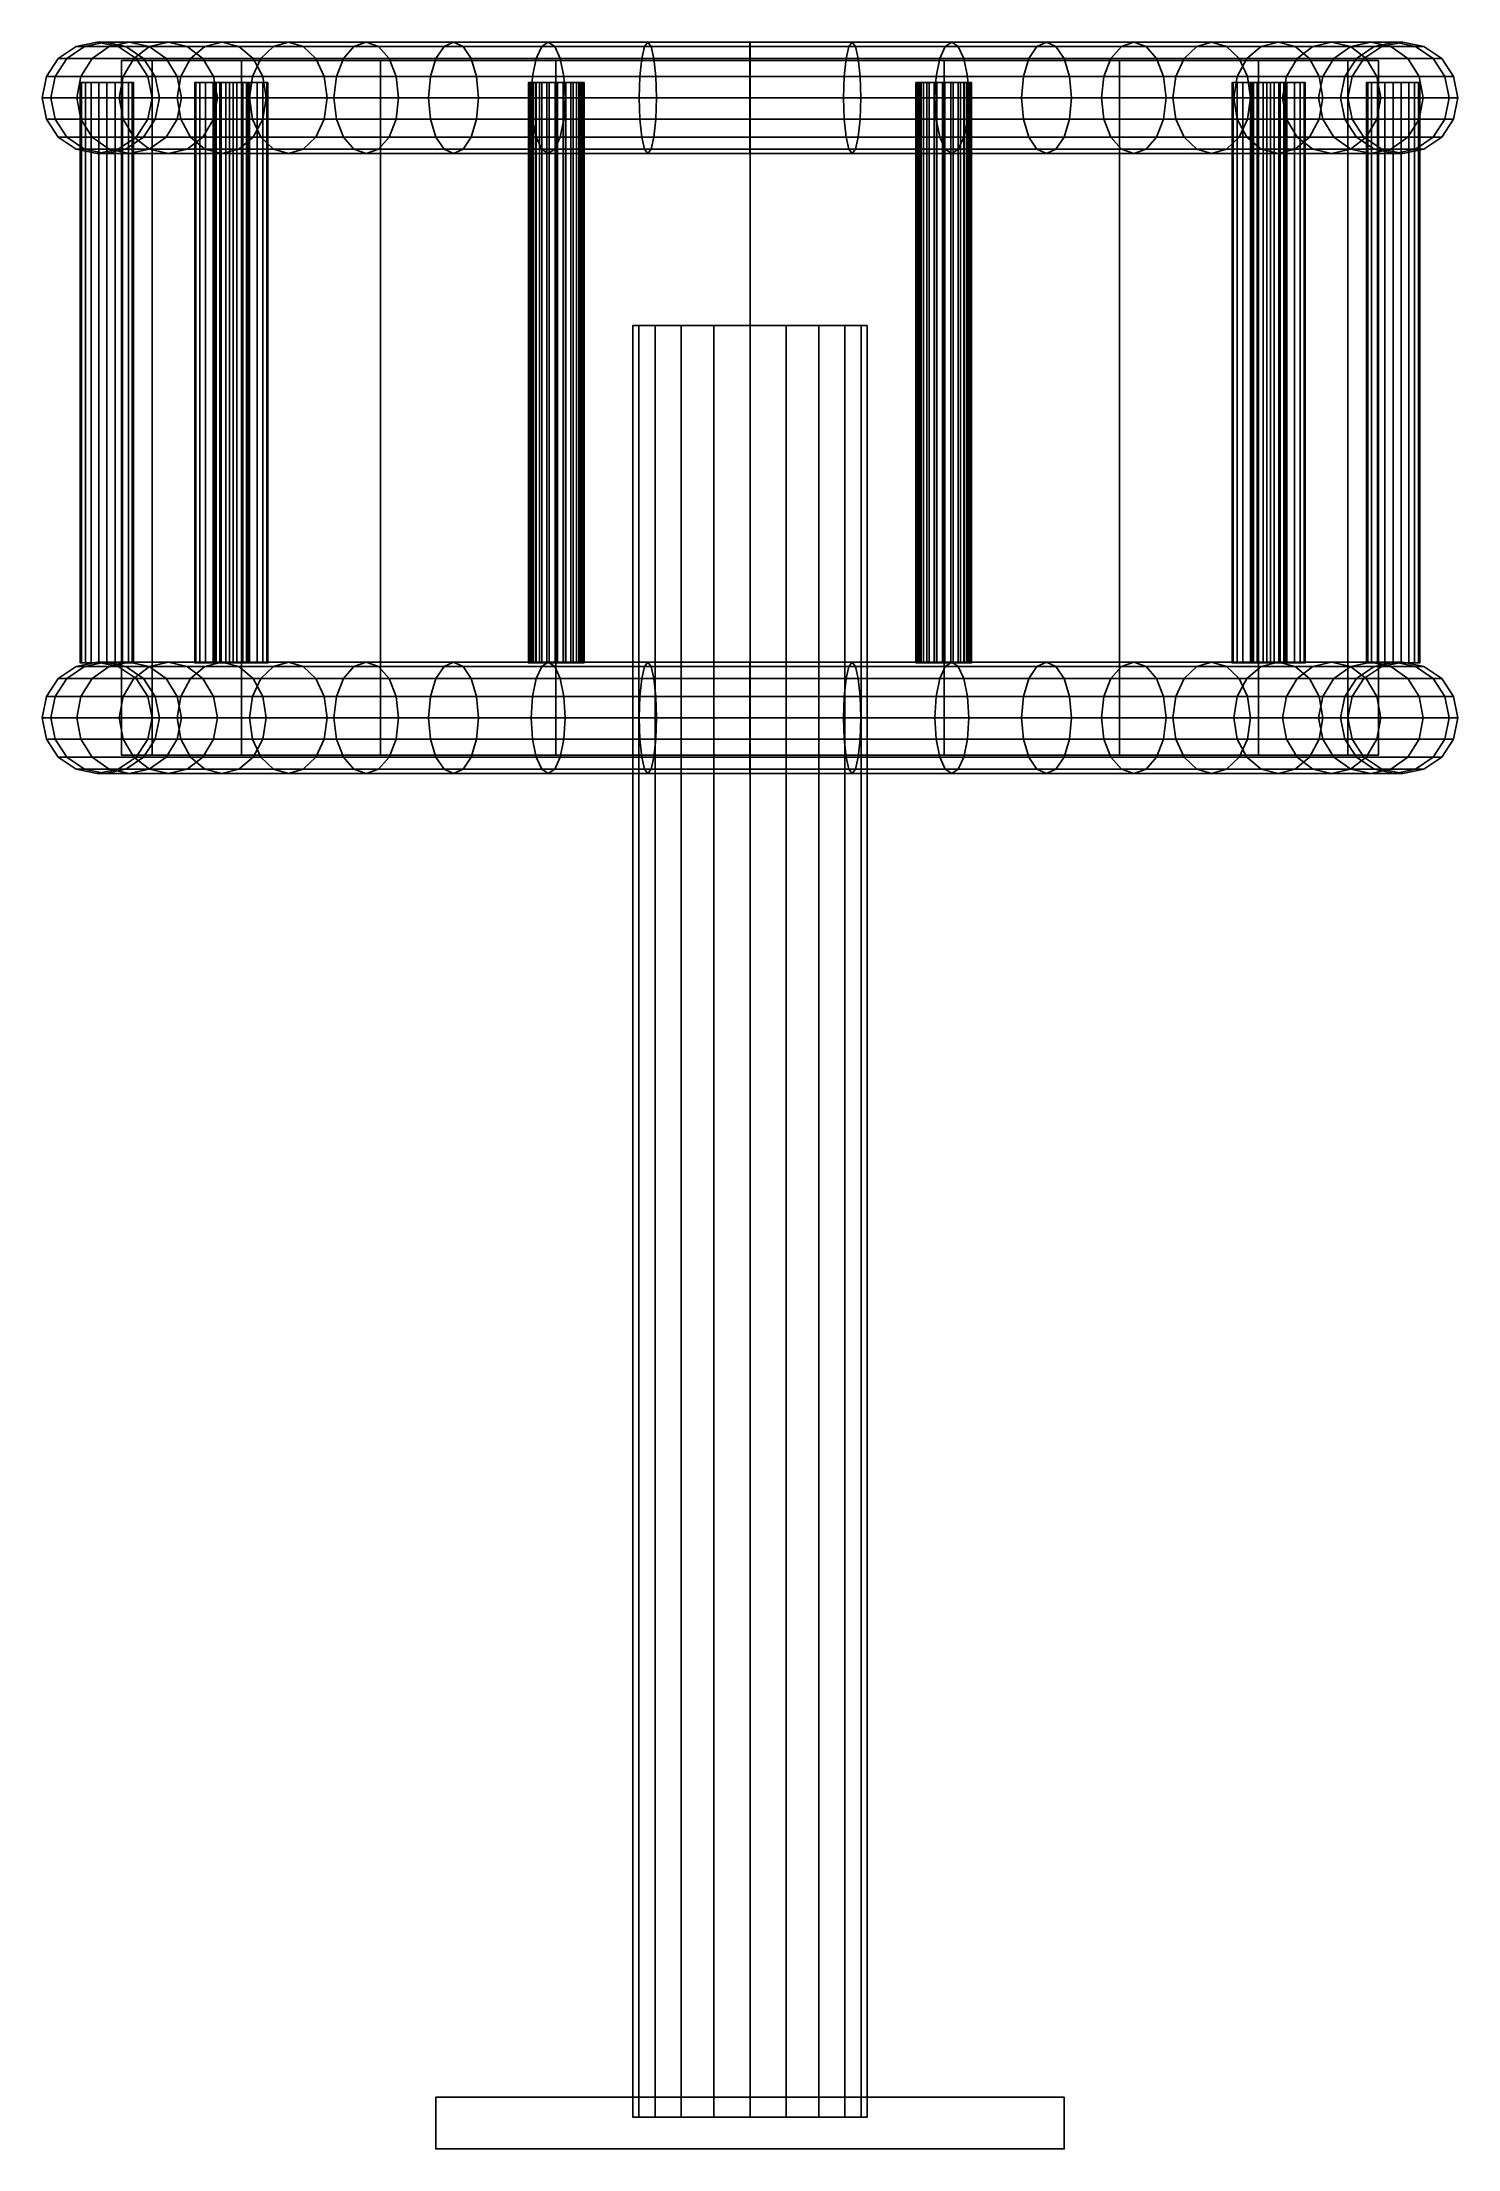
# Model space of a CAD drawing. Header units: metres. Extents: x -11.3 to 11.3, y -27.7 to 5.8.
import ezdxf

# ---------------------------------------------------------------- set-up
doc = ezdxf.new("R2010")
doc.units = ezdxf.units.M

msp = doc.modelspace()

# ---------------------------------------------------------------- linework, layer by layer
at = {"layer": 'layer1', "color": 1}
for points in [[(-11.00736, 5.55835), (-10.87101, 5.55835, -1.7218), (-10.58954, 5.74787, -1.67722), (-10.72236, 5.74787)], [(-11.00736, 5.55835), (-10.72236, 5.74787), (-10.58954, 5.74787, 1.67721), (-10.87101, 5.55835, 1.72179)], [(-10.46862, 5.55835, -3.40146), (-10.19757, 5.74787, -3.31339), (-10.58954, 5.74787, -1.67722), (-10.87101, 5.55835, -1.7218)], [(-10.46863, 5.55835, 3.40145), (-10.87101, 5.55835, 1.72179), (-10.58954, 5.74787, 1.67721), (-10.19758, 5.74787, 3.31338)], [(-10.38846, 5.81788), (-10.72236, 5.74787), (-10.58954, 5.74787, -1.67722), (-10.25978, 5.81788, -1.62499)], [(-10.38846, 5.81788), (-10.25978, 5.81788, 1.62498), (-10.58954, 5.74787, 1.67721), (-10.72236, 5.74787)], [(-9.88002, 5.81788, -3.21021), (-10.25978, 5.81788, -1.62499), (-10.58954, 5.74787, -1.67722), (-10.19757, 5.74787, -3.31339)], [(-9.88002, 5.81788, 3.2102), (-10.19758, 5.74787, 3.31338), (-10.58954, 5.74787, 1.67721), (-10.25978, 5.81788, 1.62498)], [(-10.46863, 5.55835, 3.40145), (-10.19758, 5.74787, 3.31338), (-9.55297, 5.74787, 4.86746), (-9.80688, 5.55835, 4.99684)], [(-10.46862, 5.55835, -3.40146), (-9.80688, 5.55835, -4.99685), (-9.55296, 5.74787, -4.86748), (-10.19757, 5.74787, -3.31339)], [(-10.38846, 5.81788), (-10.25978, 5.81788, -1.62499), (-9.93002, 5.74787, -1.57276), (-10.05457, 5.74787)], [(-10.38846, 5.81788), (-10.05457, 5.74787), (-9.93002, 5.74787, 1.57275), (-10.25978, 5.81788, 1.62498)], [(-9.88002, 5.81788, -3.21021), (-9.56246, 5.74787, -3.10703), (-9.93002, 5.74787, -1.57276), (-10.25978, 5.81788, -1.62499)], [(-9.88002, 5.81788, 3.2102), (-10.25978, 5.81788, 1.62498), (-9.93002, 5.74787, 1.57275), (-9.56247, 5.74787, 3.10702)], [(-9.88002, 5.81788, 3.2102), (-9.25549, 5.81788, 4.71589), (-9.55297, 5.74787, 4.86746), (-10.19758, 5.74787, 3.31338)], [(-9.88002, 5.81788, -3.21021), (-10.19757, 5.74787, -3.31339), (-9.55296, 5.74787, -4.86748), (-9.25548, 5.81788, -4.7159)], [(-9.76957, 5.55835), (-10.05457, 5.74787), (-9.93002, 5.74787, -1.57276), (-9.64855, 5.55835, -1.52818)], [(-9.76957, 5.55835), (-9.64855, 5.55835, 1.52817), (-9.93002, 5.74787, 1.57275), (-10.05457, 5.74787)], [(-9.29141, 5.55835, -3.01896), (-9.64855, 5.55835, -1.52818), (-9.93002, 5.74787, -1.57276), (-9.56246, 5.74787, -3.10703)], [(-9.29141, 5.55835, 3.01895), (-9.56247, 5.74787, 3.10702), (-9.93002, 5.74787, 1.57275), (-9.64855, 5.55835, 1.52817)], [(-9.88002, 5.81788, -3.21021), (-9.25548, 5.81788, -4.7159), (-8.958, 5.74787, -4.56433), (-9.56246, 5.74787, -3.10703)], [(-9.88002, 5.81788, 3.2102), (-9.56247, 5.74787, 3.10702), (-8.958, 5.74787, 4.56431), (-9.25549, 5.81788, 4.71589)], [(-8.90514, 5.55835, -6.46996), (-8.67457, 5.74787, -6.30245), (-9.55296, 5.74787, -4.86748), (-9.80688, 5.55835, -4.99685)], [(-8.90515, 5.55835, 6.46995), (-9.80688, 5.55835, 4.99684), (-9.55297, 5.74787, 4.86746), (-8.67458, 5.74787, 6.30243)], [(-9.29141, 5.55835, 3.01895), (-8.70409, 5.55835, 4.43494), (-8.958, 5.74787, 4.56431), (-9.56247, 5.74787, 3.10702)], [(-9.29141, 5.55835, -3.01896), (-9.56246, 5.74787, -3.10703), (-8.958, 5.74787, -4.56433), (-8.70408, 5.55835, -4.43495)], [(-8.40445, 5.81788, 6.10617), (-8.67458, 5.74787, 6.30243), (-9.55297, 5.74787, 4.86746), (-9.25549, 5.81788, 4.71589)], [(-8.40444, 5.81788, -6.10619), (-9.25548, 5.81788, -4.7159), (-9.55296, 5.74787, -4.86748), (-8.67457, 5.74787, -6.30245)], [(-8.40445, 5.81788, 6.10617), (-9.25549, 5.81788, 4.71589), (-8.958, 5.74787, 4.56431), (-8.13432, 5.74787, 5.90991)], [(-8.40444, 5.81788, -6.10619), (-8.13431, 5.74787, -5.90993), (-8.958, 5.74787, -4.56433), (-9.25548, 5.81788, -4.7159)], [(-7.90375, 5.55835, -5.74241), (-8.70408, 5.55835, -4.43495), (-8.958, 5.74787, -4.56433), (-8.13431, 5.74787, -5.90993)], [(-7.90375, 5.55835, 5.7424), (-8.13432, 5.74787, 5.90991), (-8.958, 5.74787, 4.56431), (-8.70409, 5.55835, 4.43494)], [(-8.90515, 5.55835, 6.46995), (-8.67458, 5.74787, 6.30243), (-7.58128, 5.74787, 7.58126), (-7.78279, 5.55835, 7.78277)], [(-8.90514, 5.55835, -6.46996), (-7.78278, 5.55835, -7.78278), (-7.58127, 5.74787, -7.58127), (-8.67457, 5.74787, -6.30245)], [(-8.40445, 5.81788, 6.10617), (-7.3452, 5.81788, 7.34518), (-7.58128, 5.74787, 7.58126), (-8.67458, 5.74787, 6.30243)], [(-8.40444, 5.81788, -6.10619), (-8.67457, 5.74787, -6.30245), (-7.58127, 5.74787, -7.58127), (-7.34519, 5.81788, -7.34519)], [(-8.40445, 5.81788, 6.10617), (-8.13432, 5.74787, 5.90991), (-7.10912, 5.74787, 7.1091), (-7.3452, 5.81788, 7.34518)], [(-8.40444, 5.81788, -6.10619), (-7.34519, 5.81788, -7.34519), (-7.10911, 5.74787, -7.10911), (-8.13431, 5.74787, -5.90993)], [(-7.90375, 5.55835, 5.7424), (-6.90761, 5.55835, 6.90759), (-7.10912, 5.74787, 7.1091), (-8.13432, 5.74787, 5.90991)], [(-7.90375, 5.55835, -5.74241), (-8.13431, 5.74787, -5.90993), (-7.10911, 5.74787, -7.10911), (-6.9076, 5.55835, -6.9076)], [(-6.46998, 5.55835, 8.90513), (-7.78279, 5.55835, 7.78277), (-7.58128, 5.74787, 7.58126), (-6.30246, 5.74787, 8.67457)], [(-6.46996, 5.55835, -8.90514), (-6.30245, 5.74787, -8.67457), (-7.58127, 5.74787, -7.58127), (-7.78278, 5.55835, -7.78278)], [(-6.1062, 5.81788, 8.40444), (-6.30246, 5.74787, 8.67457), (-7.58128, 5.74787, 7.58126), (-7.3452, 5.81788, 7.34518)], [(-6.10619, 5.81788, -8.40444), (-7.34519, 5.81788, -7.34519), (-7.58127, 5.74787, -7.58127), (-6.30245, 5.74787, -8.67457)], [(-6.1062, 5.81788, 8.40444), (-7.3452, 5.81788, 7.34518), (-7.10912, 5.74787, 7.1091), (-5.90993, 5.74787, 8.13431)], [(-6.10619, 5.81788, -8.40444), (-5.90993, 5.74787, -8.13431), (-7.10911, 5.74787, -7.10911), (-7.34519, 5.81788, -7.34519)], [(-5.74242, 5.55835, 7.90374), (-5.90993, 5.74787, 8.13431), (-7.10912, 5.74787, 7.1091), (-6.90761, 5.55835, 6.90759)], [(-5.74241, 5.55835, -7.90375), (-6.9076, 5.55835, -6.9076), (-7.10911, 5.74787, -7.10911), (-5.90993, 5.74787, -8.13431)], [(-6.46998, 5.55835, 8.90513), (-6.30246, 5.74787, 8.67457), (-4.86749, 5.74787, 9.55296), (-4.99687, 5.55835, 9.80687)], [(-6.46996, 5.55835, -8.90514), (-4.99685, 5.55835, -9.80688), (-4.86748, 5.74787, -9.55296), (-6.30245, 5.74787, -8.67457)], [(-6.1062, 5.81788, 8.40444), (-4.71591, 5.81788, 9.25547), (-4.86749, 5.74787, 9.55296), (-6.30246, 5.74787, 8.67457)], [(-6.10619, 5.81788, -8.40444), (-6.30245, 5.74787, -8.67457), (-4.86748, 5.74787, -9.55296), (-4.7159, 5.81788, -9.25548)], [(-6.1062, 5.81788, 8.40444), (-5.90993, 5.74787, 8.13431), (-4.56434, 5.74787, 8.95799), (-4.71591, 5.81788, 9.25547)], [(-6.10619, 5.81788, -8.40444), (-4.7159, 5.81788, -9.25548), (-4.56433, 5.74787, -8.958), (-5.90993, 5.74787, -8.13431)], [(-5.74241, 5.55835, -7.90375), (-5.90993, 5.74787, -8.13431), (-4.56433, 5.74787, -8.958), (-4.43495, 5.55835, -8.70408)], [(-5.74242, 5.55835, 7.90374), (-4.43496, 5.55835, 8.70407), (-4.56434, 5.74787, 8.95799), (-5.90993, 5.74787, 8.13431)], [(-3.40147, 5.55835, 10.46862), (-4.99687, 5.55835, 9.80687), (-4.86749, 5.74787, 9.55296), (-3.3134, 5.74787, 10.19757)], [(-3.40146, 5.55835, -10.46862), (-3.31339, 5.74787, -10.19757), (-4.86748, 5.74787, -9.55296), (-4.99685, 5.55835, -9.80688)], [(-3.21022, 5.81788, 9.88001), (-3.3134, 5.74787, 10.19757), (-4.86749, 5.74787, 9.55296), (-4.71591, 5.81788, 9.25547)], [(-3.21021, 5.81788, -9.88002), (-4.7159, 5.81788, -9.25548), (-4.86748, 5.74787, -9.55296), (-3.31339, 5.74787, -10.19757)], [(-3.21022, 5.81788, 9.88001), (-4.71591, 5.81788, 9.25547), (-4.56434, 5.74787, 8.95799), (-3.10704, 5.74787, 9.56246)], [(-3.21021, 5.81788, -9.88002), (-3.10703, 5.74787, -9.56246), (-4.56433, 5.74787, -8.958), (-4.7159, 5.81788, -9.25548)], [(-3.01897, 5.55835, 9.29141), (-3.10704, 5.74787, 9.56246), (-4.56434, 5.74787, 8.95799), (-4.43496, 5.55835, 8.70407)], [(-3.01896, 5.55835, -9.29141), (-4.43495, 5.55835, -8.70408), (-4.56433, 5.74787, -8.958), (-3.10703, 5.74787, -9.56246)], [(-3.40147, 5.55835, 10.46862), (-3.3134, 5.74787, 10.19757), (-1.67723, 5.74787, 10.58954), (-1.72181, 5.55835, 10.87101)], [(-3.40146, 5.55835, -10.46862), (-1.7218, 5.55835, -10.87101), (-1.67722, 5.74787, -10.58954), (-3.31339, 5.74787, -10.19757)], [(-3.21022, 5.81788, 9.88001), (-1.625, 5.81788, 10.25978), (-1.67723, 5.74787, 10.58954), (-3.3134, 5.74787, 10.19757)], [(-3.21021, 5.81788, -9.88002), (-3.31339, 5.74787, -10.19757), (-1.67722, 5.74787, -10.58954), (-1.62499, 5.81788, -10.25978)], [(-3.21022, 5.81788, 9.88001), (-3.10704, 5.74787, 9.56246), (-1.57277, 5.74787, 9.93001), (-1.625, 5.81788, 10.25978)], [(-3.21021, 5.81788, -9.88002), (-1.62499, 5.81788, -10.25978), (-1.57276, 5.74787, -9.93002), (-3.10703, 5.74787, -9.56246)], [(-3.01897, 5.55835, 9.29141), (-1.52819, 5.55835, 9.64854), (-1.57277, 5.74787, 9.93001), (-3.10704, 5.74787, 9.56246)], [(-3.01896, 5.55835, -9.29141), (-3.10703, 5.74787, -9.56246), (-1.57276, 5.74787, -9.93002), (-1.52818, 5.55835, -9.64855)], [(-0.00001, 5.55835, 11.00736), (-1.72181, 5.55835, 10.87101), (-1.67723, 5.74787, 10.58954), (-0.00001, 5.74787, 10.72236)], [(0, 5.55835, -11.00736), (0, 5.74787, -10.72236), (-1.67722, 5.74787, -10.58954), (-1.7218, 5.55835, -10.87101)], [(-0.00001, 5.81788, 10.38846), (-0.00001, 5.74787, 10.72236), (-1.67723, 5.74787, 10.58954), (-1.625, 5.81788, 10.25978)], [(0, 5.81788, -10.38846), (-1.62499, 5.81788, -10.25978), (-1.67722, 5.74787, -10.58954), (0, 5.74787, -10.72236)], [(-0.00001, 5.81788, 10.38846), (-1.625, 5.81788, 10.25978), (-1.57277, 5.74787, 9.93001), (-0.00001, 5.74787, 10.05457)], [(0, 5.81788, -10.38846), (0, 5.74787, -10.05457), (-1.57276, 5.74787, -9.93002), (-1.62499, 5.81788, -10.25978)], [(-0.00001, 5.55835, 9.76957), (-0.00001, 5.74787, 10.05457), (-1.57277, 5.74787, 9.93001), (-1.52819, 5.55835, 9.64854)], [(0, 5.55835, -9.76957), (-1.52818, 5.55835, -9.64855), (-1.57276, 5.74787, -9.93002), (0, 5.74787, -10.05457)], [(-0.00001, 5.81788, 10.38846), (-0.00001, 5.74787, 10.05457), (1.57275, 5.74787, 9.93002), (1.62498, 5.81788, 10.25978)], [(-0.00001, 5.81788, 10.38846), (1.62498, 5.81788, 10.25978), (1.67721, 5.74787, 10.58954), (-0.00001, 5.74787, 10.72236)], [(-0.00001, 5.55835, 9.76957), (1.52817, 5.55835, 9.64855), (1.57275, 5.74787, 9.93002), (-0.00001, 5.74787, 10.05457)], [(-0.00001, 5.55835, 11.00736), (-0.00001, 5.74787, 10.72236), (1.67721, 5.74787, 10.58954), (1.72179, 5.55835, 10.87101)], [(0, 5.81788, -10.38846), (1.62499, 5.81788, -10.25978), (1.57276, 5.74787, -9.93002), (0, 5.74787, -10.05457)], [(0, 5.81788, -10.38846), (0, 5.74787, -10.72236), (1.67722, 5.74787, -10.58954), (1.62499, 5.81788, -10.25978)], [(0, 5.55835, -9.76957), (0, 5.74787, -10.05457), (1.57276, 5.74787, -9.93002), (1.52818, 5.55835, -9.64855)], [(0, 5.55835, -11.00736), (1.7218, 5.55835, -10.87101), (1.67722, 5.74787, -10.58954), (0, 5.74787, -10.72236)], [(3.01895, 5.55835, 9.29141), (3.10702, 5.74787, 9.56246), (1.57275, 5.74787, 9.93002), (1.52817, 5.55835, 9.64855)], [(3.01896, 5.55835, -9.29141), (1.52818, 5.55835, -9.64855), (1.57276, 5.74787, -9.93002), (3.10703, 5.74787, -9.56246)], [(3.2102, 5.81788, 9.88002), (1.62498, 5.81788, 10.25978), (1.57275, 5.74787, 9.93002), (3.10702, 5.74787, 9.56246)], [(3.21021, 5.81788, -9.88002), (3.10703, 5.74787, -9.56246), (1.57276, 5.74787, -9.93002), (1.62499, 5.81788, -10.25978)], [(3.2102, 5.81788, 9.88002), (3.31338, 5.74787, 10.19757), (1.67721, 5.74787, 10.58954), (1.62498, 5.81788, 10.25978)], [(3.21021, 5.81788, -9.88002), (1.62499, 5.81788, -10.25978), (1.67722, 5.74787, -10.58954), (3.31339, 5.74787, -10.19757)], [(3.40145, 5.55835, 10.46863), (1.72179, 5.55835, 10.87101), (1.67721, 5.74787, 10.58954), (3.31338, 5.74787, 10.19757)], [(3.40146, 5.55835, -10.46862), (3.31339, 5.74787, -10.19757), (1.67722, 5.74787, -10.58954), (1.7218, 5.55835, -10.87101)], [(3.01895, 5.55835, 9.29141), (4.43494, 5.55835, 8.70408), (4.56432, 5.74787, 8.958), (3.10702, 5.74787, 9.56246)], [(3.01896, 5.55835, -9.29141), (3.10703, 5.74787, -9.56246), (4.56433, 5.74787, -8.958), (4.43495, 5.55835, -8.70408)], [(3.2102, 5.81788, 9.88002), (3.10702, 5.74787, 9.56246), (4.56432, 5.74787, 8.958), (4.7159, 5.81788, 9.25548)], [(3.21021, 5.81788, -9.88002), (4.7159, 5.81788, -9.25548), (4.56433, 5.74787, -8.958), (3.10703, 5.74787, -9.56246)], [(3.2102, 5.81788, 9.88002), (4.7159, 5.81788, 9.25548), (4.86747, 5.74787, 9.55297), (3.31338, 5.74787, 10.19757)], [(3.21021, 5.81788, -9.88002), (3.31339, 5.74787, -10.19757), (4.86748, 5.74787, -9.55296), (4.7159, 5.81788, -9.25548)], [(3.40145, 5.55835, 10.46863), (3.31338, 5.74787, 10.19757), (4.86747, 5.74787, 9.55297), (4.99685, 5.55835, 9.80688)], [(3.40146, 5.55835, -10.46862), (4.99685, 5.55835, -9.80688), (4.86748, 5.74787, -9.55296), (3.31339, 5.74787, -10.19757)], [(5.7424, 5.55835, 7.90375), (5.90992, 5.74787, 8.13432), (4.56432, 5.74787, 8.958), (4.43494, 5.55835, 8.70408)], [(5.74241, 5.55835, -7.90375), (4.43495, 5.55835, -8.70408), (4.56433, 5.74787, -8.958), (5.90993, 5.74787, -8.13432)], [(6.10618, 5.81788, 8.40445), (4.7159, 5.81788, 9.25548), (4.56432, 5.74787, 8.958), (5.90992, 5.74787, 8.13432)], [(6.10619, 5.81788, -8.40444), (5.90993, 5.74787, -8.13432), (4.56433, 5.74787, -8.958), (4.7159, 5.81788, -9.25548)], [(6.10619, 5.81788, -8.40444), (4.7159, 5.81788, -9.25548), (4.86748, 5.74787, -9.55296), (6.30245, 5.74787, -8.67457)], [(6.10618, 5.81788, 8.40445), (6.30244, 5.74787, 8.67458), (4.86747, 5.74787, 9.55297), (4.7159, 5.81788, 9.25548)], [(6.46996, 5.55835, 8.90515), (4.99685, 5.55835, 9.80688), (4.86747, 5.74787, 9.55297), (6.30244, 5.74787, 8.67458)], [(6.46996, 5.55835, -8.90514), (6.30245, 5.74787, -8.67457), (4.86748, 5.74787, -9.55296), (4.99685, 5.55835, -9.80688)], [(5.7424, 5.55835, 7.90375), (6.90759, 5.55835, 6.9076), (7.1091, 5.74787, 7.10911), (5.90992, 5.74787, 8.13432)], [(5.74241, 5.55835, -7.90375), (5.90993, 5.74787, -8.13432), (7.10911, 5.74787, -7.10911), (6.9076, 5.55835, -6.9076)], [(6.10618, 5.81788, 8.40445), (5.90992, 5.74787, 8.13432), (7.1091, 5.74787, 7.10911), (7.34519, 5.81788, 7.34519)], [(6.10619, 5.81788, -8.40444), (7.34519, 5.81788, -7.34519), (7.10911, 5.74787, -7.10911), (5.90993, 5.74787, -8.13432)], [(6.10618, 5.81788, 8.40445), (7.34519, 5.81788, 7.34519), (7.58127, 5.74787, 7.58128), (6.30244, 5.74787, 8.67458)], [(6.10619, 5.81788, -8.40444), (6.30245, 5.74787, -8.67457), (7.58127, 5.74787, -7.58127), (7.34519, 5.81788, -7.34519)], [(6.46996, 5.55835, 8.90515), (6.30244, 5.74787, 8.67458), (7.58127, 5.74787, 7.58128), (7.78278, 5.55835, 7.78279)], [(6.46996, 5.55835, -8.90514), (7.78278, 5.55835, -7.78278), (7.58127, 5.74787, -7.58127), (6.30245, 5.74787, -8.67457)], [(7.90374, 5.55835, 5.74241), (8.13431, 5.74787, 5.90993), (7.1091, 5.74787, 7.10911), (6.90759, 5.55835, 6.9076)], [(7.90375, 5.55835, -5.74241), (6.9076, 5.55835, -6.9076), (7.10911, 5.74787, -7.10911), (8.13432, 5.74787, -5.90992)], [(8.40444, 5.81788, 6.10619), (7.34519, 5.81788, 7.34519), (7.1091, 5.74787, 7.10911), (8.13431, 5.74787, 5.90993)], [(8.40444, 5.81788, -6.10619), (8.13432, 5.74787, -5.90992), (7.10911, 5.74787, -7.10911), (7.34519, 5.81788, -7.34519)], [(8.40444, 5.81788, -6.10619), (7.34519, 5.81788, -7.34519), (7.58127, 5.74787, -7.58127), (8.67457, 5.74787, -6.30245)], [(8.40444, 5.81788, 6.10619), (8.67457, 5.74787, 6.30245), (7.58127, 5.74787, 7.58128), (7.34519, 5.81788, 7.34519)], [(8.90514, 5.55835, -6.46996), (8.67457, 5.74787, -6.30245), (7.58127, 5.74787, -7.58127), (7.78278, 5.55835, -7.78278)], [(8.90514, 5.55835, 6.46997), (7.78278, 5.55835, 7.78279), (7.58127, 5.74787, 7.58128), (8.67457, 5.74787, 6.30245)], [(7.90374, 5.55835, 5.74241), (8.70408, 5.55835, 4.43495), (8.95799, 5.74787, 4.56433), (8.13431, 5.74787, 5.90993)], [(7.90375, 5.55835, -5.74241), (8.13432, 5.74787, -5.90992), (8.958, 5.74787, -4.56433), (8.70408, 5.55835, -4.43495)], [(8.40444, 5.81788, 6.10619), (8.13431, 5.74787, 5.90993), (8.95799, 5.74787, 4.56433), (9.25548, 5.81788, 4.71591)], [(8.40444, 5.81788, -6.10619), (9.25548, 5.81788, -4.7159), (8.958, 5.74787, -4.56433), (8.13432, 5.74787, -5.90992)], [(8.40444, 5.81788, -6.10619), (8.67457, 5.74787, -6.30245), (9.55296, 5.74787, -4.86748), (9.25548, 5.81788, -4.7159)], [(8.40444, 5.81788, 6.10619), (9.25548, 5.81788, 4.71591), (9.55296, 5.74787, 4.86748), (8.67457, 5.74787, 6.30245)], [(8.90514, 5.55835, -6.46996), (9.80688, 5.55835, -4.99685), (9.55296, 5.74787, -4.86748), (8.67457, 5.74787, -6.30245)], [(8.90514, 5.55835, 6.46997), (8.67457, 5.74787, 6.30245), (9.55296, 5.74787, 4.86748), (9.80688, 5.55835, 4.99686)], [(9.29141, 5.55835, -3.01896), (8.70408, 5.55835, -4.43495), (8.958, 5.74787, -4.56433), (9.56246, 5.74787, -3.10703)], [(9.29141, 5.55835, 3.01897), (9.56246, 5.74787, 3.10704), (8.95799, 5.74787, 4.56433), (8.70408, 5.55835, 4.43495)], [(9.88001, 5.81788, 3.21022), (9.25548, 5.81788, 4.71591), (8.95799, 5.74787, 4.56433), (9.56246, 5.74787, 3.10704)], [(9.88002, 5.81788, -3.21021), (9.56246, 5.74787, -3.10703), (8.958, 5.74787, -4.56433), (9.25548, 5.81788, -4.7159)], [(9.88002, 5.81788, -3.21021), (9.25548, 5.81788, -4.7159), (9.55296, 5.74787, -4.86748), (10.19757, 5.74787, -3.31339)], [(9.88001, 5.81788, 3.21022), (10.19757, 5.74787, 3.3134), (9.55296, 5.74787, 4.86748), (9.25548, 5.81788, 4.71591)], [(9.29141, 5.55835, -3.01896), (9.56246, 5.74787, -3.10703), (9.93002, 5.74787, -1.57276), (9.64855, 5.55835, -1.52818)], [(9.29141, 5.55835, 3.01897), (9.64855, 5.55835, 1.52818), (9.93002, 5.74787, 1.57276), (9.56246, 5.74787, 3.10704)], [(10.46862, 5.55835, -3.40146), (10.19757, 5.74787, -3.31339), (9.55296, 5.74787, -4.86748), (9.80688, 5.55835, -4.99685)], [(10.46862, 5.55835, 3.40147), (9.80688, 5.55835, 4.99686), (9.55296, 5.74787, 4.86748), (10.19757, 5.74787, 3.3134)], [(9.88002, 5.81788, -3.21021), (10.25978, 5.81788, -1.62499), (9.93002, 5.74787, -1.57276), (9.56246, 5.74787, -3.10703)], [(9.88001, 5.81788, 3.21022), (9.56246, 5.74787, 3.10704), (9.93002, 5.74787, 1.57276), (10.25978, 5.81788, 1.62499)], [(9.76957, 5.55835), (9.64855, 5.55835, -1.52818), (9.93002, 5.74787, -1.57276), (10.05457, 5.74787)], [(9.76957, 5.55835), (10.05457, 5.74787), (9.93002, 5.74787, 1.57276), (9.64855, 5.55835, 1.52818)], [(9.88001, 5.81788, 3.21022), (10.25978, 5.81788, 1.62499), (10.58954, 5.74787, 1.67722), (10.19757, 5.74787, 3.3134)], [(9.88002, 5.81788, -3.21021), (10.19757, 5.74787, -3.31339), (10.58954, 5.74787, -1.67722), (10.25978, 5.81788, -1.62499)], [(10.38846, 5.81788), (10.05457, 5.74787), (9.93002, 5.74787, -1.57276), (10.25978, 5.81788, -1.62499)], [(10.38846, 5.81788), (10.25978, 5.81788, 1.62499), (9.93002, 5.74787, 1.57276), (10.05457, 5.74787)], [(10.46862, 5.55835, -3.40146), (10.87101, 5.55835, -1.7218), (10.58954, 5.74787, -1.67722), (10.19757, 5.74787, -3.31339)], [(10.46862, 5.55835, 3.40147), (10.19757, 5.74787, 3.3134), (10.58954, 5.74787, 1.67722), (10.87101, 5.55835, 1.7218)], [(10.38846, 5.81788), (10.25978, 5.81788, -1.62499), (10.58954, 5.74787, -1.67722), (10.72236, 5.74787)], [(10.38846, 5.81788), (10.72236, 5.74787), (10.58954, 5.74787, 1.67722), (10.25978, 5.81788, 1.62499)], [(11.00736, 5.55835), (10.72236, 5.74787), (10.58954, 5.74787, -1.67722), (10.87101, 5.55835, -1.7218)], [(11.00736, 5.55835), (10.87101, 5.55835, 1.7218), (10.58954, 5.74787, 1.67722), (10.72236, 5.74787)], [(-11.00736, 5.55835), (-11.19456, 5.26982), (-11.05589, 5.26982, -1.75108), (-10.87101, 5.55835, -1.7218)], [(-11.00736, 5.55835), (-10.87101, 5.55835, 1.72179), (-11.05589, 5.26982, 1.75107), (-11.19456, 5.26982)], [(-10.46862, 5.55835, -3.40146), (-10.87101, 5.55835, -1.7218), (-11.05589, 5.26982, -1.75108), (-10.64666, 5.26982, -3.45931)], [(-10.46863, 5.55835, 3.40145), (-10.64667, 5.26982, 3.4593), (-11.05589, 5.26982, 1.75107), (-10.87101, 5.55835, 1.72179)], [(-10.46863, 5.55835, 3.40145), (-9.80688, 5.55835, 4.99684), (-9.97367, 5.26982, 5.08182), (-10.64667, 5.26982, 3.4593)], [(-10.46862, 5.55835, -3.40146), (-10.64666, 5.26982, -3.45931), (-9.97366, 5.26982, -5.08184), (-9.80688, 5.55835, -4.99685)], [(-9.51056, 5.52514, -3.09017), (-10, 5.52514), (-10, -5.52514), (-9.51056, -5.52514, -3.09017)], [(-10, 5.52514), (-9.51056, 5.52514, 3.09017), (-9.51056, -5.52514, 3.09017), (-10, -5.52514)], [(0, 5.52514), (-10, 5.52514), (-9.51056, 5.52514, -3.09017)], [(0, 5.52514), (-9.51056, 5.52514, 3.09017), (-10, 5.52514)], [(-8.90515, 5.55835, 6.46995), (-9.0566, 5.26982, 6.57999), (-9.97367, 5.26982, 5.08182), (-9.80688, 5.55835, 4.99684)], [(-8.90514, 5.55835, -6.46996), (-9.80688, 5.55835, -4.99685), (-9.97366, 5.26982, -5.08184), (-9.05659, 5.26982, -6.58)], [(-9.76957, 5.55835), (-9.64855, 5.55835, -1.52818), (-9.46366, 5.26982, -1.4989), (-9.58236, 5.26982)], [(-9.76957, 5.55835), (-9.58236, 5.26982), (-9.46366, 5.26982, 1.49889), (-9.64855, 5.55835, 1.52817)], [(-9.29141, 5.55835, -3.01896), (-9.11337, 5.26982, -2.96111), (-9.46366, 5.26982, -1.4989), (-9.64855, 5.55835, -1.52818)], [(-9.29141, 5.55835, 3.01895), (-9.64855, 5.55835, 1.52817), (-9.46366, 5.26982, 1.49889), (-9.11337, 5.26982, 2.9611)], [(-8.09017, 5.52514, -5.87785), (-9.51056, 5.52514, -3.09017), (-9.51056, -5.52514, -3.09017), (-8.09017, -5.52514, -5.87785)], [(-9.51056, 5.52514, 3.09017), (-8.09017, 5.52514, 5.87785), (-8.09017, -5.52514, 5.87785), (-9.51056, -5.52514, 3.09017)], [(0, 5.52514), (-9.51056, 5.52514, -3.09017), (-8.09017, 5.52514, -5.87785)], [(0, 5.52514), (-8.09017, 5.52514, 5.87785), (-9.51056, 5.52514, 3.09017)], [(-9.29141, 5.55835, -3.01896), (-8.70408, 5.55835, -4.43495), (-8.53729, 5.26982, -4.34997), (-9.11337, 5.26982, -2.96111)], [(-9.29141, 5.55835, 3.01895), (-9.11337, 5.26982, 2.9611), (-8.5373, 5.26982, 4.34996), (-8.70409, 5.55835, 4.43494)], [(-8.90515, 5.55835, 6.46995), (-7.78279, 5.55835, 7.78277), (-7.91516, 5.26982, 7.91513), (-9.0566, 5.26982, 6.57999)], [(-8.90514, 5.55835, -6.46996), (-9.05659, 5.26982, -6.58), (-7.91514, 5.26982, -7.91515), (-7.78278, 5.55835, -7.78278)], [(-7.90375, 5.55835, 5.7424), (-8.70409, 5.55835, 4.43494), (-8.5373, 5.26982, 4.34996), (-7.7523, 5.26982, 5.63236)], [(-7.90375, 5.55835, -5.74241), (-7.75229, 5.26982, -5.63237), (-8.53729, 5.26982, -4.34997), (-8.70408, 5.55835, -4.43495)], [(-5.87785, 5.52514, -8.09017), (-8.09017, 5.52514, -5.87785), (-8.09017, -5.52514, -5.87785), (-5.87785, -5.52514, -8.09017)], [(-8.09017, 5.52514, 5.87785), (-5.87785, 5.52514, 8.09017), (-5.87785, -5.52514, 8.09017), (-8.09017, -5.52514, 5.87785)], [(0, 5.52514), (-8.09017, 5.52514, -5.87785), (-5.87785, 5.52514, -8.09017)], [(0, 5.52514), (-5.87785, 5.52514, 8.09017), (-8.09017, 5.52514, 5.87785)], [(-6.46998, 5.55835, 8.90513), (-6.58001, 5.26982, 9.05658), (-7.91516, 5.26982, 7.91513), (-7.78279, 5.55835, 7.78277)], [(-6.46996, 5.55835, -8.90514), (-7.78278, 5.55835, -7.78278), (-7.91514, 5.26982, -7.91515), (-6.58, 5.26982, -9.05659)], [(-7.90375, 5.55835, -5.74241), (-6.9076, 5.55835, -6.9076), (-6.77523, 5.26982, -6.77523), (-7.75229, 5.26982, -5.63237)], [(-7.90375, 5.55835, 5.7424), (-7.7523, 5.26982, 5.63236), (-6.77524, 5.26982, 6.77523), (-6.90761, 5.55835, 6.90759)], [(-5.74242, 5.55835, 7.90374), (-6.90761, 5.55835, 6.90759), (-6.77524, 5.26982, 6.77523), (-5.63238, 5.26982, 7.75229)], [(-5.74241, 5.55835, -7.90375), (-5.63237, 5.26982, -7.75229), (-6.77523, 5.26982, -6.77523), (-6.9076, 5.55835, -6.9076)], [(-6.46998, 5.55835, 8.90513), (-4.99687, 5.55835, 9.80687), (-5.08185, 5.26982, 9.97366), (-6.58001, 5.26982, 9.05658)], [(-6.46996, 5.55835, -8.90514), (-6.58, 5.26982, -9.05659), (-5.08184, 5.26982, -9.97366), (-4.99685, 5.55835, -9.80688)], [(-3.09017, 5.52514, -9.51056), (-5.87785, 5.52514, -8.09017), (-5.87785, -5.52514, -8.09017), (-3.09017, -5.52514, -9.51056)], [(-5.87785, 5.52514, 8.09017), (-3.09017, 5.52514, 9.51057), (-3.09017, -5.52514, 9.51057), (-5.87785, -5.52514, 8.09017)], [(0, 5.52514), (-5.87785, 5.52514, -8.09017), (-3.09017, 5.52514, -9.51056)], [(0, 5.52514), (-3.09017, 5.52514, 9.51057), (-5.87785, 5.52514, 8.09017)], [(-5.74242, 5.55835, 7.90374), (-5.63238, 5.26982, 7.75229), (-4.34998, 5.26982, 8.53729), (-4.43496, 5.55835, 8.70407)], [(-5.74241, 5.55835, -7.90375), (-4.43495, 5.55835, -8.70408), (-4.34997, 5.26982, -8.53729), (-5.63237, 5.26982, -7.75229)], [(-3.40147, 5.55835, 10.46862), (-3.45932, 5.26982, 10.64666), (-5.08185, 5.26982, 9.97366), (-4.99687, 5.55835, 9.80687)], [(-3.40146, 5.55835, -10.46862), (-4.99685, 5.55835, -9.80688), (-5.08184, 5.26982, -9.97366), (-3.45931, 5.26982, -10.64666)], [(-3.01897, 5.55835, 9.29141), (-4.43496, 5.55835, 8.70407), (-4.34998, 5.26982, 8.53729), (-2.96112, 5.26982, 9.11337)], [(-3.01896, 5.55835, -9.29141), (-2.96111, 5.26982, -9.11337), (-4.34997, 5.26982, -8.53729), (-4.43495, 5.55835, -8.70408)], [(-3.40147, 5.55835, 10.46862), (-1.72181, 5.55835, 10.87101), (-1.75109, 5.26982, 11.05589), (-3.45932, 5.26982, 10.64666)], [(-3.40146, 5.55835, -10.46862), (-3.45931, 5.26982, -10.64666), (-1.75108, 5.26982, -11.05589), (-1.7218, 5.55835, -10.87101)], [(0, 5.52514, -10), (-3.09017, 5.52514, -9.51056), (-3.09017, -5.52514, -9.51056), (0, -5.52514, -10)], [(-3.09017, 5.52514, 9.51057), (0, 5.52514, 10), (0, -5.52514, 10), (-3.09017, -5.52514, 9.51057)], [(0, 5.52514), (-3.09017, 5.52514, -9.51056), (0, 5.52514, -10)], [(0, 5.52514), (0, 5.52514, 10), (-3.09017, 5.52514, 9.51057)], [(-3.01897, 5.55835, 9.29141), (-2.96112, 5.26982, 9.11337), (-1.49891, 5.26982, 9.46366), (-1.52819, 5.55835, 9.64854)], [(-3.01896, 5.55835, -9.29141), (-1.52818, 5.55835, -9.64855), (-1.4989, 5.26982, -9.46366), (-2.96111, 5.26982, -9.11337)], [(-0.00001, 5.55835, 11.00736), (-0.00001, 5.26982, 11.19456), (-1.75109, 5.26982, 11.05589), (-1.72181, 5.55835, 10.87101)], [(0, 5.55835, -11.00736), (-1.7218, 5.55835, -10.87101), (-1.75108, 5.26982, -11.05589), (0, 5.26982, -11.19456)], [(-0.00001, 5.55835, 9.76957), (-1.52819, 5.55835, 9.64854), (-1.49891, 5.26982, 9.46366), (-0.00001, 5.26982, 9.58236)], [(0, 5.55835, -9.76957), (0, 5.26982, -9.58236), (-1.4989, 5.26982, -9.46366), (-1.52818, 5.55835, -9.64855)], [(-0.00001, 5.55835, 9.76957), (-0.00001, 5.26982, 9.58236), (1.49889, 5.26982, 9.46366), (1.52817, 5.55835, 9.64855)], [(-0.00001, 5.55835, 11.00736), (1.72179, 5.55835, 10.87101), (1.75107, 5.26982, 11.05589), (-0.00001, 5.26982, 11.19456)], [(0, 5.55835, -9.76957), (1.52818, 5.55835, -9.64855), (1.4989, 5.26982, -9.46366), (0, 5.26982, -9.58236)], [(0, 5.55835, -11.00736), (0, 5.26982, -11.19456), (1.75108, 5.26982, -11.05589), (1.7218, 5.55835, -10.87101)], [(0, 5.52514, 10), (3.09017, 5.52514, 9.51056), (3.09017, -5.52514, 9.51056), (0, -5.52514, 10)], [(3.09016, 5.52514, -9.51057), (0, 5.52514, -10), (0, -5.52514, -10), (3.09016, -5.52514, -9.51057)], [(0, 5.52514), (3.09017, 5.52514, 9.51056), (0, 5.52514, 10)], [(0, 5.52514), (5.87786, 5.52514, 8.09017), (3.09017, 5.52514, 9.51056)], [(0, 5.52514), (8.09017, 5.52514, 5.87785), (5.87786, 5.52514, 8.09017)], [(0, 5.52514), (9.51057, 5.52514, 3.09016), (8.09017, 5.52514, 5.87785)], [(0, 5.52514), (10, 5.52514, -0.00001), (9.51057, 5.52514, 3.09016)], [(0, 5.52514), (9.51056, 5.52514, -3.09018), (10, 5.52514, -0.00001)], [(0, 5.52514), (8.09016, 5.52514, -5.87786), (9.51056, 5.52514, -3.09018)], [(0, 5.52514), (5.87784, 5.52514, -8.09018), (8.09016, 5.52514, -5.87786)], [(0, 5.52514), (3.09016, 5.52514, -9.51057), (5.87784, 5.52514, -8.09018)], [(0, 5.52514), (0, 5.52514, -10), (3.09016, 5.52514, -9.51057)], [(3.01895, 5.55835, 9.29141), (1.52817, 5.55835, 9.64855), (1.49889, 5.26982, 9.46366), (2.96111, 5.26982, 9.11337)], [(3.01896, 5.55835, -9.29141), (2.96111, 5.26982, -9.11337), (1.4989, 5.26982, -9.46366), (1.52818, 5.55835, -9.64855)], [(3.40145, 5.55835, 10.46863), (3.4593, 5.26982, 10.64667), (1.75107, 5.26982, 11.05589), (1.72179, 5.55835, 10.87101)], [(3.40146, 5.55835, -10.46862), (1.7218, 5.55835, -10.87101), (1.75108, 5.26982, -11.05589), (3.45931, 5.26982, -10.64666)], [(3.01896, 5.55835, -9.29141), (4.43495, 5.55835, -8.70408), (4.34997, 5.26982, -8.53729), (2.96111, 5.26982, -9.11337)], [(3.01895, 5.55835, 9.29141), (2.96111, 5.26982, 9.11337), (4.34996, 5.26982, 8.5373), (4.43494, 5.55835, 8.70408)], [(5.87784, 5.52514, -8.09018), (3.09016, 5.52514, -9.51057), (3.09016, -5.52514, -9.51057), (5.87784, -5.52514, -8.09018)], [(3.09017, 5.52514, 9.51056), (5.87786, 5.52514, 8.09017), (5.87786, -5.52514, 8.09017), (3.09017, -5.52514, 9.51056)], [(3.40145, 5.55835, 10.46863), (4.99685, 5.55835, 9.80688), (5.08183, 5.26982, 9.97367), (3.4593, 5.26982, 10.64667)], [(3.40146, 5.55835, -10.46862), (3.45931, 5.26982, -10.64666), (5.08184, 5.26982, -9.97366), (4.99685, 5.55835, -9.80688)], [(5.7424, 5.55835, 7.90375), (4.43494, 5.55835, 8.70408), (4.34996, 5.26982, 8.5373), (5.63237, 5.26982, 7.7523)], [(5.74241, 5.55835, -7.90375), (5.63237, 5.26982, -7.7523), (4.34997, 5.26982, -8.53729), (4.43495, 5.55835, -8.70408)], [(6.46996, 5.55835, -8.90514), (4.99685, 5.55835, -9.80688), (5.08184, 5.26982, -9.97366), (6.58, 5.26982, -9.05659)], [(6.46996, 5.55835, 8.90515), (6.57999, 5.26982, 9.0566), (5.08183, 5.26982, 9.97367), (4.99685, 5.55835, 9.80688)], [(5.74241, 5.55835, -7.90375), (6.9076, 5.55835, -6.9076), (6.77523, 5.26982, -6.77523), (5.63237, 5.26982, -7.7523)], [(5.7424, 5.55835, 7.90375), (5.63237, 5.26982, 7.7523), (6.77523, 5.26982, 6.77524), (6.90759, 5.55835, 6.9076)], [(8.09016, 5.52514, -5.87786), (5.87784, 5.52514, -8.09018), (5.87784, -5.52514, -8.09018), (8.09016, -5.52514, -5.87786)], [(5.87786, 5.52514, 8.09017), (8.09017, 5.52514, 5.87785), (8.09017, -5.52514, 5.87785), (5.87786, -5.52514, 8.09017)], [(6.46996, 5.55835, -8.90514), (6.58, 5.26982, -9.05659), (7.91514, 5.26982, -7.91514), (7.78278, 5.55835, -7.78278)], [(6.46996, 5.55835, 8.90515), (7.78278, 5.55835, 7.78279), (7.91514, 5.26982, 7.91515), (6.57999, 5.26982, 9.0566)], [(7.90375, 5.55835, -5.74241), (7.7523, 5.26982, -5.63237), (6.77523, 5.26982, -6.77523), (6.9076, 5.55835, -6.9076)], [(7.90374, 5.55835, 5.74241), (6.90759, 5.55835, 6.9076), (6.77523, 5.26982, 6.77524), (7.75229, 5.26982, 5.63238)], [(7.90374, 5.55835, 5.74241), (7.75229, 5.26982, 5.63238), (8.53729, 5.26982, 4.34997), (8.70408, 5.55835, 4.43495)], [(7.90375, 5.55835, -5.74241), (8.70408, 5.55835, -4.43495), (8.53729, 5.26982, -4.34997), (7.7523, 5.26982, -5.63237)], [(8.90514, 5.55835, -6.46996), (7.78278, 5.55835, -7.78278), (7.91514, 5.26982, -7.91514), (9.05659, 5.26982, -6.58)], [(8.90514, 5.55835, 6.46997), (9.05659, 5.26982, 6.58001), (7.91514, 5.26982, 7.91515), (7.78278, 5.55835, 7.78279)], [(9.51056, 5.52514, -3.09018), (8.09016, 5.52514, -5.87786), (8.09016, -5.52514, -5.87786), (9.51056, -5.52514, -3.09018)], [(8.09017, 5.52514, 5.87785), (9.51057, 5.52514, 3.09016), (9.51057, -5.52514, 3.09016), (8.09017, -5.52514, 5.87785)], [(9.29141, 5.55835, -3.01896), (9.11337, 5.26982, -2.96111), (8.53729, 5.26982, -4.34997), (8.70408, 5.55835, -4.43495)], [(9.29141, 5.55835, 3.01897), (8.70408, 5.55835, 4.43495), (8.53729, 5.26982, 4.34997), (9.11337, 5.26982, 2.96112)], [(8.90514, 5.55835, -6.46996), (9.05659, 5.26982, -6.58), (9.97367, 5.26982, -5.08183), (9.80688, 5.55835, -4.99685)], [(8.90514, 5.55835, 6.46997), (9.80688, 5.55835, 4.99686), (9.97366, 5.26982, 5.08184), (9.05659, 5.26982, 6.58001)], [(9.29141, 5.55835, -3.01896), (9.64855, 5.55835, -1.52818), (9.46366, 5.26982, -1.49889), (9.11337, 5.26982, -2.96111)], [(9.29141, 5.55835, 3.01897), (9.11337, 5.26982, 2.96112), (9.46366, 5.26982, 1.4989), (9.64855, 5.55835, 1.52818)], [(9.76957, 5.55835), (9.58236, 5.26982), (9.46366, 5.26982, -1.49889), (9.64855, 5.55835, -1.52818)], [(9.76957, 5.55835), (9.64855, 5.55835, 1.52818), (9.46366, 5.26982, 1.4989), (9.58236, 5.26982)], [(10, 5.52514, -0.00001), (9.51056, 5.52514, -3.09018), (9.51056, -5.52514, -3.09018), (10, -5.52514, -0.00001)], [(9.51057, 5.52514, 3.09016), (10, 5.52514, -0.00001), (10, -5.52514, -0.00001), (9.51057, -5.52514, 3.09016)], [(10.46862, 5.55835, -3.40146), (9.80688, 5.55835, -4.99685), (9.97367, 5.26982, -5.08183), (10.64666, 5.26982, -3.45931)], [(10.46862, 5.55835, 3.40147), (10.64666, 5.26982, 3.45932), (9.97366, 5.26982, 5.08184), (9.80688, 5.55835, 4.99686)], [(10.46862, 5.55835, -3.40146), (10.64666, 5.26982, -3.45931), (11.05589, 5.26982, -1.75108), (10.87101, 5.55835, -1.7218)], [(10.46862, 5.55835, 3.40147), (10.87101, 5.55835, 1.7218), (11.05589, 5.26982, 1.75109), (10.64666, 5.26982, 3.45932)], [(11.00736, 5.55835), (10.87101, 5.55835, -1.7218), (11.05589, 5.26982, -1.75108), (11.19456, 5.26982)], [(11.00736, 5.55835), (11.19456, 5.26982), (11.05589, 5.26982, 1.75109), (10.87101, 5.55835, 1.7218)], [(-11.26372, 4.93178), (-11.12419, 4.93178, -1.7619), (-11.05589, 5.26982, -1.75108), (-11.19456, 5.26982)], [(-11.26372, 4.93178), (-11.19456, 5.26982), (-11.05589, 5.26982, 1.75107), (-11.12419, 4.93178, 1.76189)], [(-10.71243, 4.93178, -3.48068), (-10.64666, 5.26982, -3.45931), (-11.05589, 5.26982, -1.75108), (-11.12419, 4.93178, -1.7619)], [(-10.71244, 4.93178, 3.48067), (-11.12419, 4.93178, 1.76189), (-11.05589, 5.26982, 1.75107), (-10.64667, 5.26982, 3.4593)], [(-10.71244, 4.93178, 3.48067), (-10.64667, 5.26982, 3.4593), (-9.97367, 5.26982, 5.08182), (-10.03528, 4.93178, 5.11321)], [(-10.71243, 4.93178, -3.48068), (-10.03527, 4.93178, -5.11323), (-9.97366, 5.26982, -5.08184), (-10.64666, 5.26982, -3.45931)], [(-10.63507, 5.1756, -0.13083), (-10.6558, 5.1756), (-10.6558, -4.05849), (-10.63507, -4.05849, -0.13083)], [(-10.6558, 5.1756), (-10.63507, 5.1756, 0.13083), (-10.63507, -4.05849, 0.13083), (-10.6558, -4.05849)], [(-10.23243, 5.1756), (-10.6558, 5.1756), (-10.63507, 5.1756, -0.13083)], [(-10.23243, 5.1756), (-10.63507, 5.1756, 0.13083), (-10.6558, 5.1756)], [(-10.57494, 5.1756, -0.24885), (-10.63507, 5.1756, -0.13083), (-10.63507, -4.05849, -0.13083), (-10.57494, -4.05849, -0.24885)], [(-10.63507, 5.1756, 0.13083), (-10.57494, 5.1756, 0.24885), (-10.57494, -4.05849, 0.24885), (-10.63507, -4.05849, 0.13083)], [(-10.23243, 5.1756), (-10.63507, 5.1756, -0.13083), (-10.57494, 5.1756, -0.24885)], [(-10.23243, 5.1756), (-10.57494, 5.1756, 0.24885), (-10.63507, 5.1756, 0.13083)], [(-10.48128, 5.1756, -0.34251), (-10.57494, 5.1756, -0.24885), (-10.57494, -4.05849, -0.24885), (-10.48128, -4.05849, -0.34251)], [(-10.57494, 5.1756, 0.24885), (-10.48128, 5.1756, 0.34251), (-10.48128, -4.05849, 0.34251), (-10.57494, -4.05849, 0.24885)], [(-10.23243, 5.1756), (-10.57494, 5.1756, -0.24885), (-10.48128, 5.1756, -0.34251)], [(-10.23243, 5.1756), (-10.48128, 5.1756, 0.34251), (-10.57494, 5.1756, 0.24885)], [(-10.36326, 5.1756, -0.40265), (-10.48128, 5.1756, -0.34251), (-10.48128, -4.05849, -0.34251), (-10.36326, -4.05849, -0.40265)], [(-10.48128, 5.1756, 0.34251), (-10.36326, 5.1756, 0.40265), (-10.36326, -4.05849, 0.40265), (-10.48128, -4.05849, 0.34251)], [(-10.23243, 5.1756), (-10.48128, 5.1756, -0.34251), (-10.36326, 5.1756, -0.40265)], [(-10.23243, 5.1756), (-10.36326, 5.1756, 0.40265), (-10.48128, 5.1756, 0.34251)], [(-10.23243, 5.1756, -0.42337), (-10.36326, 5.1756, -0.40265), (-10.36326, -4.05849, -0.40265), (-10.23243, -4.05849, -0.42337)], [(-10.36326, 5.1756, 0.40265), (-10.23243, 5.1756, 0.42337), (-10.23243, -4.05849, 0.42337), (-10.36326, -4.05849, 0.40265)], [(-10.23243, 5.1756), (-10.36326, 5.1756, -0.40265), (-10.23243, 5.1756, -0.42337)], [(-10.23243, 5.1756), (-10.23243, 5.1756, 0.42337), (-10.36326, 5.1756, 0.40265)], [(-10.23243, 5.1756, 0.42337), (-10.1016, 5.1756, 0.40265), (-10.1016, -4.05849, 0.40265), (-10.23243, -4.05849, 0.42337)], [(-10.1016, 5.1756, -0.40265), (-10.23243, 5.1756, -0.42337), (-10.23243, -4.05849, -0.42337), (-10.1016, -4.05849, -0.40265)], [(-10.23243, 5.1756), (-10.1016, 5.1756, 0.40265), (-10.23243, 5.1756, 0.42337)], [(-10.23243, 5.1756), (-9.98358, 5.1756, 0.34251), (-10.1016, 5.1756, 0.40265)], [(-10.23243, 5.1756), (-9.88992, 5.1756, 0.24885), (-9.98358, 5.1756, 0.34251)], [(-10.23243, 5.1756), (-9.82978, 5.1756, 0.13083), (-9.88992, 5.1756, 0.24885)], [(-10.23243, 5.1756), (-9.80906, 5.1756), (-9.82978, 5.1756, 0.13083)], [(-10.23243, 5.1756), (-9.82978, 5.1756, -0.13083), (-9.80906, 5.1756)], [(-10.23243, 5.1756), (-9.88992, 5.1756, -0.24885), (-9.82978, 5.1756, -0.13083)], [(-10.23243, 5.1756), (-9.98358, 5.1756, -0.34251), (-9.88992, 5.1756, -0.24885)], [(-10.23243, 5.1756), (-10.1016, 5.1756, -0.40265), (-9.98358, 5.1756, -0.34251)], [(-10.23243, 5.1756), (-10.23243, 5.1756, -0.42337), (-10.1016, 5.1756, -0.40265)], [(-10.1016, 5.1756, 0.40265), (-9.98358, 5.1756, 0.34251), (-9.98358, -4.05849, 0.34251), (-10.1016, -4.05849, 0.40265)], [(-9.98358, 5.1756, -0.34251), (-10.1016, 5.1756, -0.40265), (-10.1016, -4.05849, -0.40265), (-9.98358, -4.05849, -0.34251)], [(-9.11255, 4.93178, 6.62063), (-10.03528, 4.93178, 5.11321), (-9.97367, 5.26982, 5.08182), (-9.0566, 5.26982, 6.57999)], [(-9.11254, 4.93178, -6.62065), (-9.05659, 5.26982, -6.58), (-9.97366, 5.26982, -5.08184), (-10.03527, 4.93178, -5.11323)], [(-9.98358, 5.1756, 0.34251), (-9.88992, 5.1756, 0.24885), (-9.88992, -4.05849, 0.24885), (-9.98358, -4.05849, 0.34251)], [(-9.88992, 5.1756, -0.24885), (-9.98358, 5.1756, -0.34251), (-9.98358, -4.05849, -0.34251), (-9.88992, -4.05849, -0.24885)], [(-9.88992, 5.1756, 0.24885), (-9.82978, 5.1756, 0.13083), (-9.82978, -4.05849, 0.13083), (-9.88992, -4.05849, 0.24885)], [(-9.82978, 5.1756, -0.13083), (-9.88992, 5.1756, -0.24885), (-9.88992, -4.05849, -0.24885), (-9.82978, -4.05849, -0.13083)], [(-9.82978, 5.1756, 0.13083), (-9.80906, 5.1756), (-9.80906, -4.05849), (-9.82978, -4.05849, 0.13083)], [(-9.80906, 5.1756), (-9.82978, 5.1756, -0.13083), (-9.82978, -4.05849, -0.13083), (-9.80906, -4.05849)], [(-9.51321, 4.93178), (-9.58236, 5.26982), (-9.46366, 5.26982, -1.4989), (-9.39537, 4.93178, -1.48808)], [(-9.51321, 4.93178), (-9.39537, 4.93178, 1.48807), (-9.46366, 5.26982, 1.49889), (-9.58236, 5.26982)], [(-9.0476, 4.93178, -2.93974), (-9.39537, 4.93178, -1.48808), (-9.46366, 5.26982, -1.4989), (-9.11337, 5.26982, -2.96111)], [(-9.0476, 4.93178, 2.93973), (-9.11337, 5.26982, 2.9611), (-9.46366, 5.26982, 1.49889), (-9.39537, 4.93178, 1.48807)], [(-9.0476, 4.93178, -2.93974), (-9.11337, 5.26982, -2.96111), (-8.53729, 5.26982, -4.34997), (-8.47568, 4.93178, -4.31858)], [(-9.0476, 4.93178, 2.93973), (-8.47569, 4.93178, 4.31856), (-8.5373, 5.26982, 4.34996), (-9.11337, 5.26982, 2.9611)], [(-9.11255, 4.93178, 6.62063), (-9.0566, 5.26982, 6.57999), (-7.91516, 5.26982, 7.91513), (-7.96405, 4.93178, 7.96403)], [(-9.11254, 4.93178, -6.62065), (-7.96404, 4.93178, -7.96404), (-7.91514, 5.26982, -7.91515), (-9.05659, 5.26982, -6.58)], [(-8.81537, 5.1756, -6.22131), (-8.83609, 5.1756, -6.09048), (-8.83609, -4.05849, -6.09048), (-8.81537, -4.05849, -6.22131)], [(-8.83609, 5.1756, -6.09048), (-8.81537, 5.1756, -5.95965), (-8.81537, -4.05849, -5.95965), (-8.83609, -4.05849, -6.09048)], [(-8.41272, 5.1756, -6.09048), (-8.83609, 5.1756, -6.09048), (-8.81537, 5.1756, -6.22131)], [(-8.41272, 5.1756, -6.09048), (-8.81537, 5.1756, -5.95965), (-8.83609, 5.1756, -6.09048)], [(-8.75523, 5.1756, -6.33933), (-8.81537, 5.1756, -6.22131), (-8.81537, -4.05849, -6.22131), (-8.75523, -4.05849, -6.33933)], [(-8.81537, 5.1756, -5.95965), (-8.75523, 5.1756, -5.84163), (-8.75523, -4.05849, -5.84163), (-8.81537, -4.05849, -5.95965)], [(-8.41272, 5.1756, -6.09048), (-8.81537, 5.1756, -6.22131), (-8.75523, 5.1756, -6.33933)], [(-8.41272, 5.1756, -6.09048), (-8.75523, 5.1756, -5.84163), (-8.81537, 5.1756, -5.95965)], [(-8.66157, 5.1756, -6.43299), (-8.75523, 5.1756, -6.33933), (-8.75523, -4.05849, -6.33933), (-8.66157, -4.05849, -6.43299)], [(-8.75523, 5.1756, -5.84163), (-8.66157, 5.1756, -5.74797), (-8.66157, -4.05849, -5.74797), (-8.75523, -4.05849, -5.84163)], [(-8.41272, 5.1756, -6.09048), (-8.75523, 5.1756, -6.33933), (-8.66157, 5.1756, -6.43299)], [(-8.41272, 5.1756, -6.09048), (-8.66157, 5.1756, -5.74797), (-8.75523, 5.1756, -5.84163)], [(-8.54355, 5.1756, -6.49313), (-8.66157, 5.1756, -6.43299), (-8.66157, -4.05849, -6.43299), (-8.54355, -4.05849, -6.49313)], [(-8.66157, 5.1756, -5.74797), (-8.54355, 5.1756, -5.68783), (-8.54355, -4.05849, -5.68783), (-8.66157, -4.05849, -5.74797)], [(-8.41272, 5.1756, -6.09048), (-8.66157, 5.1756, -6.43299), (-8.54355, 5.1756, -6.49313)], [(-8.41272, 5.1756, -6.09048), (-8.54355, 5.1756, -5.68783), (-8.66157, 5.1756, -5.74797)], [(-8.41272, 5.1756, -6.51385), (-8.54355, 5.1756, -6.49313), (-8.54355, -4.05849, -6.49313), (-8.41272, -4.05849, -6.51385)], [(-8.54355, 5.1756, -5.68783), (-8.41272, 5.1756, -5.66711), (-8.41272, -4.05849, -5.66711), (-8.54355, -4.05849, -5.68783)], [(-8.41272, 5.1756, -6.09048), (-8.54355, 5.1756, -6.49313), (-8.41272, 5.1756, -6.51385)], [(-8.41272, 5.1756, -6.09048), (-8.41272, 5.1756, -5.66711), (-8.54355, 5.1756, -5.68783)], [(-7.69636, 4.93178, 5.59171), (-7.7523, 5.26982, 5.63236), (-8.5373, 5.26982, 4.34996), (-8.47569, 4.93178, 4.31856)], [(-7.69635, 4.93178, -5.59173), (-8.47568, 4.93178, -4.31858), (-8.53729, 5.26982, -4.34997), (-7.75229, 5.26982, -5.63237)], [(-8.49598, 5.1756, 5.87055), (-8.5167, 5.1756, 6.00137), (-8.5167, -4.05849, 6.00137), (-8.49598, -4.05849, 5.87055)], [(-8.5167, 5.1756, 6.00137), (-8.49598, 5.1756, 6.1322), (-8.49598, -4.05849, 6.1322), (-8.5167, -4.05849, 6.00137)], [(-8.09333, 5.1756, 6.00137), (-8.5167, 5.1756, 6.00137), (-8.49598, 5.1756, 5.87055)], [(-8.09333, 5.1756, 6.00137), (-8.49598, 5.1756, 6.1322), (-8.5167, 5.1756, 6.00137)], [(-8.43584, 5.1756, 5.75252), (-8.49598, 5.1756, 5.87055), (-8.49598, -4.05849, 5.87055), (-8.43584, -4.05849, 5.75252)], [(-8.49598, 5.1756, 6.1322), (-8.43584, 5.1756, 6.25022), (-8.43584, -4.05849, 6.25022), (-8.49598, -4.05849, 6.1322)], [(-8.09333, 5.1756, 6.00137), (-8.49598, 5.1756, 5.87055), (-8.43584, 5.1756, 5.75252)], [(-8.09333, 5.1756, 6.00137), (-8.43584, 5.1756, 6.25022), (-8.49598, 5.1756, 6.1322)], [(-8.34218, 5.1756, 5.65886), (-8.43584, 5.1756, 5.75252), (-8.43584, -4.05849, 5.75252), (-8.34218, -4.05849, 5.65886)], [(-8.43584, 5.1756, 6.25022), (-8.34218, 5.1756, 6.34388), (-8.34218, -4.05849, 6.34388), (-8.43584, -4.05849, 6.25022)], [(-8.09333, 5.1756, 6.00137), (-8.43584, 5.1756, 5.75252), (-8.34218, 5.1756, 5.65886)], [(-8.09333, 5.1756, 6.00137), (-8.34218, 5.1756, 6.34388), (-8.43584, 5.1756, 6.25022)], [(-8.41272, 5.1756, -5.66711), (-8.28189, 5.1756, -5.68783), (-8.28189, -4.05849, -5.68783), (-8.41272, -4.05849, -5.66711)], [(-8.28189, 5.1756, -6.49313), (-8.41272, 5.1756, -6.51385), (-8.41272, -4.05849, -6.51385), (-8.28189, -4.05849, -6.49313)], [(-8.41272, 5.1756, -6.09048), (-8.28189, 5.1756, -5.68783), (-8.41272, 5.1756, -5.66711)], [(-8.41272, 5.1756, -6.09048), (-8.16387, 5.1756, -5.74797), (-8.28189, 5.1756, -5.68783)], [(-8.41272, 5.1756, -6.09048), (-8.07021, 5.1756, -5.84163), (-8.16387, 5.1756, -5.74797)], [(-8.41272, 5.1756, -6.09048), (-8.01007, 5.1756, -5.95965), (-8.07021, 5.1756, -5.84163)], [(-8.41272, 5.1756, -6.09048), (-7.98935, 5.1756, -6.09048), (-8.01007, 5.1756, -5.95965)], [(-8.41272, 5.1756, -6.09048), (-8.01007, 5.1756, -6.22131), (-7.98935, 5.1756, -6.09048)], [(-8.41272, 5.1756, -6.09048), (-8.07021, 5.1756, -6.33933), (-8.01007, 5.1756, -6.22131)], [(-8.41272, 5.1756, -6.09048), (-8.16387, 5.1756, -6.43299), (-8.07021, 5.1756, -6.33933)], [(-8.41272, 5.1756, -6.09048), (-8.28189, 5.1756, -6.49313), (-8.16387, 5.1756, -6.43299)], [(-8.41272, 5.1756, -6.09048), (-8.41272, 5.1756, -6.51385), (-8.28189, 5.1756, -6.49313)], [(-8.22416, 5.1756, 5.59873), (-8.34218, 5.1756, 5.65886), (-8.34218, -4.05849, 5.65886), (-8.22416, -4.05849, 5.59873)], [(-8.34218, 5.1756, 6.34388), (-8.22416, 5.1756, 6.40402), (-8.22416, -4.05849, 6.40402), (-8.34218, -4.05849, 6.34388)], [(-8.09333, 5.1756, 6.00137), (-8.34218, 5.1756, 5.65886), (-8.22416, 5.1756, 5.59873)], [(-8.09333, 5.1756, 6.00137), (-8.22416, 5.1756, 6.40402), (-8.34218, 5.1756, 6.34388)], [(-8.28189, 5.1756, -5.68783), (-8.16387, 5.1756, -5.74797), (-8.16387, -4.05849, -5.74797), (-8.28189, -4.05849, -5.68783)], [(-8.16387, 5.1756, -6.43299), (-8.28189, 5.1756, -6.49313), (-8.28189, -4.05849, -6.49313), (-8.16387, -4.05849, -6.43299)], [(-8.09333, 5.1756, 5.57801), (-8.22416, 5.1756, 5.59873), (-8.22416, -4.05849, 5.59873), (-8.09333, -4.05849, 5.57801)], [(-8.22416, 5.1756, 6.40402), (-8.09333, 5.1756, 6.42474), (-8.09333, -4.05849, 6.42474), (-8.22416, -4.05849, 6.40402)], [(-8.09333, 5.1756, 6.00137), (-8.22416, 5.1756, 5.59873), (-8.09333, 5.1756, 5.57801)], [(-8.09333, 5.1756, 6.00137), (-8.09333, 5.1756, 6.42474), (-8.22416, 5.1756, 6.40402)], [(-8.16387, 5.1756, -5.74797), (-8.07021, 5.1756, -5.84163), (-8.07021, -4.05849, -5.84163), (-8.16387, -4.05849, -5.74797)], [(-8.07021, 5.1756, -6.33933), (-8.16387, 5.1756, -6.43299), (-8.16387, -4.05849, -6.43299), (-8.07021, -4.05849, -6.33933)], [(-8.09333, 5.1756, 6.42474), (-7.9625, 5.1756, 6.40402), (-7.9625, -4.05849, 6.40402), (-8.09333, -4.05849, 6.42474)], [(-7.96251, 5.1756, 5.59873), (-8.09333, 5.1756, 5.57801), (-8.09333, -4.05849, 5.57801), (-7.96251, -4.05849, 5.59873)], [(-8.09333, 5.1756, 6.00137), (-7.9625, 5.1756, 6.40402), (-8.09333, 5.1756, 6.42474)], [(-8.09333, 5.1756, 6.00137), (-7.84448, 5.1756, 6.34388), (-7.9625, 5.1756, 6.40402)], [(-8.09333, 5.1756, 6.00137), (-7.75082, 5.1756, 6.25022), (-7.84448, 5.1756, 6.34388)], [(-8.09333, 5.1756, 6.00137), (-7.69069, 5.1756, 6.1322), (-7.75082, 5.1756, 6.25022)], [(-8.09333, 5.1756, 6.00137), (-7.66997, 5.1756, 6.00137), (-7.69069, 5.1756, 6.1322)], [(-8.09333, 5.1756, 6.00137), (-7.69069, 5.1756, 5.87055), (-7.66997, 5.1756, 6.00137)], [(-8.09333, 5.1756, 6.00137), (-7.75082, 5.1756, 5.75252), (-7.69069, 5.1756, 5.87055)], [(-8.09333, 5.1756, 6.00137), (-7.84449, 5.1756, 5.65886), (-7.75082, 5.1756, 5.75252)], [(-8.09333, 5.1756, 6.00137), (-7.96251, 5.1756, 5.59873), (-7.84449, 5.1756, 5.65886)], [(-8.09333, 5.1756, 6.00137), (-8.09333, 5.1756, 5.57801), (-7.96251, 5.1756, 5.59873)], [(-8.07021, 5.1756, -5.84163), (-8.01007, 5.1756, -5.95965), (-8.01007, -4.05849, -5.95965), (-8.07021, -4.05849, -5.84163)], [(-8.01007, 5.1756, -6.22131), (-8.07021, 5.1756, -6.33933), (-8.07021, -4.05849, -6.33933), (-8.01007, -4.05849, -6.22131)], [(-8.01007, 5.1756, -5.95965), (-7.98935, 5.1756, -6.09048), (-7.98935, -4.05849, -6.09048), (-8.01007, -4.05849, -5.95965)], [(-7.98935, 5.1756, -6.09048), (-8.01007, 5.1756, -6.22131), (-8.01007, -4.05849, -6.22131), (-7.98935, -4.05849, -6.09048)], [(-6.62066, 4.93178, 9.11253), (-7.96405, 4.93178, 7.96403), (-7.91516, 5.26982, 7.91513), (-6.58001, 5.26982, 9.05658)], [(-6.62065, 4.93178, -9.11254), (-6.58, 5.26982, -9.05659), (-7.91514, 5.26982, -7.91515), (-7.96404, 4.93178, -7.96404)], [(-7.84449, 5.1756, 5.65886), (-7.96251, 5.1756, 5.59873), (-7.96251, -4.05849, 5.59873), (-7.84449, -4.05849, 5.65886)], [(-7.9625, 5.1756, 6.40402), (-7.84448, 5.1756, 6.34388), (-7.84448, -4.05849, 6.34388), (-7.9625, -4.05849, 6.40402)], [(-7.75082, 5.1756, 5.75252), (-7.84449, 5.1756, 5.65886), (-7.84449, -4.05849, 5.65886), (-7.75082, -4.05849, 5.75252)], [(-7.84448, 5.1756, 6.34388), (-7.75082, 5.1756, 6.25022), (-7.75082, -4.05849, 6.25022), (-7.84448, -4.05849, 6.34388)], [(-7.69636, 4.93178, 5.59171), (-6.72635, 4.93178, 6.72633), (-6.77524, 5.26982, 6.77523), (-7.7523, 5.26982, 5.63236)], [(-7.69635, 4.93178, -5.59173), (-7.75229, 5.26982, -5.63237), (-6.77523, 5.26982, -6.77523), (-6.72634, 4.93178, -6.72634)], [(-7.75082, 5.1756, 6.25022), (-7.69069, 5.1756, 6.1322), (-7.69069, -4.05849, 6.1322), (-7.75082, -4.05849, 6.25022)], [(-7.69069, 5.1756, 5.87055), (-7.75082, 5.1756, 5.75252), (-7.75082, -4.05849, 5.75252), (-7.69069, -4.05849, 5.87055)], [(-7.69069, 5.1756, 6.1322), (-7.66997, 5.1756, 6.00137), (-7.66997, -4.05849, 6.00137), (-7.69069, -4.05849, 6.1322)], [(-7.66997, 5.1756, 6.00137), (-7.69069, 5.1756, 5.87055), (-7.69069, -4.05849, 5.87055), (-7.66997, -4.05849, 6.00137)], [(-5.59173, 4.93178, 7.69634), (-5.63238, 5.26982, 7.75229), (-6.77524, 5.26982, 6.77523), (-6.72635, 4.93178, 6.72633)], [(-5.59172, 4.93178, -7.69635), (-6.72634, 4.93178, -6.72634), (-6.77523, 5.26982, -6.77523), (-5.63237, 5.26982, -7.75229)], [(-6.62066, 4.93178, 9.11253), (-6.58001, 5.26982, 9.05658), (-5.08185, 5.26982, 9.97366), (-5.11324, 4.93178, 10.03527)], [(-6.62065, 4.93178, -9.11254), (-5.11323, 4.93178, -10.03527), (-5.08184, 5.26982, -9.97366), (-6.58, 5.26982, -9.05659)], [(-5.59173, 4.93178, 7.69634), (-4.31859, 4.93178, 8.47568), (-4.34998, 5.26982, 8.53729), (-5.63238, 5.26982, 7.75229)], [(-5.59172, 4.93178, -7.69635), (-5.63237, 5.26982, -7.75229), (-4.34997, 5.26982, -8.53729), (-4.31858, 4.93178, -8.47568)], [(-3.48069, 4.93178, 10.71243), (-5.11324, 4.93178, 10.03527), (-5.08185, 5.26982, 9.97366), (-3.45932, 5.26982, 10.64666)], [(-3.48068, 4.93178, -10.71243), (-3.45931, 5.26982, -10.64666), (-5.08184, 5.26982, -9.97366), (-5.11323, 4.93178, -10.03527)], [(-2.93975, 4.93178, 9.0476), (-2.96112, 5.26982, 9.11337), (-4.34998, 5.26982, 8.53729), (-4.31859, 4.93178, 8.47568)], [(-2.93974, 4.93178, -9.0476), (-4.31858, 4.93178, -8.47568), (-4.34997, 5.26982, -8.53729), (-2.96111, 5.26982, -9.11337)], [(-3.50477, 5.1756, 9.49512), (-3.52549, 5.1756, 9.62595), (-3.52549, -4.05849, 9.62595), (-3.50477, -4.05849, 9.49512)], [(-3.52549, 5.1756, 9.62595), (-3.50477, 5.1756, 9.75677), (-3.50477, -4.05849, 9.75677), (-3.52549, -4.05849, 9.62595)], [(-3.10213, 5.1756, 9.62595), (-3.52549, 5.1756, 9.62595), (-3.50477, 5.1756, 9.49512)], [(-3.10213, 5.1756, 9.62595), (-3.50477, 5.1756, 9.75677), (-3.52549, 5.1756, 9.62595)], [(-3.44464, 5.1756, 9.3771), (-3.50477, 5.1756, 9.49512), (-3.50477, -4.05849, 9.49512), (-3.44464, -4.05849, 9.3771)], [(-3.50477, 5.1756, 9.75677), (-3.44464, 5.1756, 9.8748), (-3.44464, -4.05849, 9.8748), (-3.50477, -4.05849, 9.75677)], [(-3.10213, 5.1756, 9.62595), (-3.50477, 5.1756, 9.49512), (-3.44464, 5.1756, 9.3771)], [(-3.10213, 5.1756, 9.62595), (-3.44464, 5.1756, 9.8748), (-3.50477, 5.1756, 9.75677)], [(-3.4677, 5.1756, -9.78641), (-3.48842, 5.1756, -9.65559), (-3.48842, -4.05849, -9.65559), (-3.4677, -4.05849, -9.78641)], [(-3.48842, 5.1756, -9.65559), (-3.4677, 5.1756, -9.52476), (-3.4677, -4.05849, -9.52476), (-3.48842, -4.05849, -9.65559)], [(-3.06506, 5.1756, -9.65559), (-3.48842, 5.1756, -9.65559), (-3.4677, 5.1756, -9.78641)], [(-3.06506, 5.1756, -9.65559), (-3.4677, 5.1756, -9.52476), (-3.48842, 5.1756, -9.65559)], [(-3.4652, -4.05849, -9.52476), (-3.48592, -4.05849, -9.65559), (-3.48592, 5.1756, -9.65559), (-3.4652, 5.1756, -9.52476)], [(-3.48592, -4.05849, -9.65559), (-3.4652, -4.05849, -9.78641), (-3.4652, 5.1756, -9.78641), (-3.48592, 5.1756, -9.65559)], [(-3.4652, 5.1756, -9.52476), (-3.48592, 5.1756, -9.65559), (-3.06255, 5.1756, -9.65559)], [(-3.48592, 5.1756, -9.65559), (-3.4652, 5.1756, -9.78641), (-3.06255, 5.1756, -9.65559)], [(-3.4652, -4.05849, -9.52476), (-3.48592, -4.05849, -9.65559), (-3.48592, 5.1756, -9.65559), (-3.4652, 5.1756, -9.52476)], [(-3.48592, -4.05849, -9.65559), (-3.4652, -4.05849, -9.78641), (-3.4652, 5.1756, -9.78641), (-3.48592, 5.1756, -9.65559)], [(-3.4652, 5.1756, -9.52476), (-3.48592, 5.1756, -9.65559), (-3.06255, 5.1756, -9.65559)], [(-3.48592, 5.1756, -9.65559), (-3.4652, 5.1756, -9.78641), (-3.06255, 5.1756, -9.65559)], [(-3.48069, 4.93178, 10.71243), (-3.45932, 5.26982, 10.64666), (-1.75109, 5.26982, 11.05589), (-1.76191, 4.93178, 11.12419)], [(-3.48068, 4.93178, -10.71243), (-1.7619, 4.93178, -11.12419), (-1.75108, 5.26982, -11.05589), (-3.45931, 5.26982, -10.64666)], [(-3.40757, 5.1756, -9.90444), (-3.4677, 5.1756, -9.78641), (-3.4677, -4.05849, -9.78641), (-3.40757, -4.05849, -9.90444)], [(-3.4677, 5.1756, -9.52476), (-3.40757, 5.1756, -9.40674), (-3.40757, -4.05849, -9.40674), (-3.4677, -4.05849, -9.52476)], [(-3.06506, 5.1756, -9.65559), (-3.4677, 5.1756, -9.78641), (-3.40757, 5.1756, -9.90444)], [(-3.06506, 5.1756, -9.65559), (-3.40757, 5.1756, -9.40674), (-3.4677, 5.1756, -9.52476)], [(-3.40506, -4.05849, -9.40674), (-3.4652, -4.05849, -9.52476), (-3.4652, 5.1756, -9.52476), (-3.40506, 5.1756, -9.40674)], [(-3.4652, -4.05849, -9.78641), (-3.40506, -4.05849, -9.90444), (-3.40506, 5.1756, -9.90444), (-3.4652, 5.1756, -9.78641)], [(-3.40506, 5.1756, -9.40674), (-3.4652, 5.1756, -9.52476), (-3.06255, 5.1756, -9.65559)], [(-3.4652, 5.1756, -9.78641), (-3.40506, 5.1756, -9.90444), (-3.06255, 5.1756, -9.65559)], [(-3.40506, -4.05849, -9.40674), (-3.4652, -4.05849, -9.52476), (-3.4652, 5.1756, -9.52476), (-3.40506, 5.1756, -9.40674)], [(-3.4652, -4.05849, -9.78641), (-3.40506, -4.05849, -9.90444), (-3.40506, 5.1756, -9.90444), (-3.4652, 5.1756, -9.78641)], [(-3.40506, 5.1756, -9.40674), (-3.4652, 5.1756, -9.52476), (-3.06255, 5.1756, -9.65559)], [(-3.4652, 5.1756, -9.78641), (-3.40506, 5.1756, -9.90444), (-3.06255, 5.1756, -9.65559)], [(-3.35097, 5.1756, 9.28343), (-3.44464, 5.1756, 9.3771), (-3.44464, -4.05849, 9.3771), (-3.35097, -4.05849, 9.28343)], [(-3.44464, 5.1756, 9.8748), (-3.35097, 5.1756, 9.96846), (-3.35097, -4.05849, 9.96846), (-3.44464, -4.05849, 9.8748)], [(-3.10213, 5.1756, 9.62595), (-3.44464, 5.1756, 9.3771), (-3.35097, 5.1756, 9.28343)], [(-3.10213, 5.1756, 9.62595), (-3.35097, 5.1756, 9.96846), (-3.44464, 5.1756, 9.8748)], [(-3.31391, 5.1756, -9.9981), (-3.40757, 5.1756, -9.90444), (-3.40757, -4.05849, -9.90444), (-3.31391, -4.05849, -9.9981)], [(-3.40757, 5.1756, -9.40674), (-3.31391, 5.1756, -9.31308), (-3.31391, -4.05849, -9.31308), (-3.40757, -4.05849, -9.40674)], [(-3.06506, 5.1756, -9.65559), (-3.40757, 5.1756, -9.90444), (-3.31391, 5.1756, -9.9981)], [(-3.06506, 5.1756, -9.65559), (-3.31391, 5.1756, -9.31308), (-3.40757, 5.1756, -9.40674)], [(-3.3114, -4.05849, -9.31308), (-3.40506, -4.05849, -9.40674), (-3.40506, 5.1756, -9.40674), (-3.3114, 5.1756, -9.31308)], [(-3.40506, -4.05849, -9.90444), (-3.3114, -4.05849, -9.9981), (-3.3114, 5.1756, -9.9981), (-3.40506, 5.1756, -9.90444)], [(-3.3114, 5.1756, -9.31308), (-3.40506, 5.1756, -9.40674), (-3.06255, 5.1756, -9.65559)], [(-3.40506, 5.1756, -9.90444), (-3.3114, 5.1756, -9.9981), (-3.06255, 5.1756, -9.65559)], [(-3.3114, -4.05849, -9.31308), (-3.40506, -4.05849, -9.40674), (-3.40506, 5.1756, -9.40674), (-3.3114, 5.1756, -9.31308)], [(-3.40506, -4.05849, -9.90444), (-3.3114, -4.05849, -9.9981), (-3.3114, 5.1756, -9.9981), (-3.40506, 5.1756, -9.90444)], [(-3.3114, 5.1756, -9.31308), (-3.40506, 5.1756, -9.40674), (-3.06255, 5.1756, -9.65559)], [(-3.40506, 5.1756, -9.90444), (-3.3114, 5.1756, -9.9981), (-3.06255, 5.1756, -9.65559)], [(-3.23295, 5.1756, 9.2233), (-3.35097, 5.1756, 9.28343), (-3.35097, -4.05849, 9.28343), (-3.23295, -4.05849, 9.2233)], [(-3.35097, 5.1756, 9.96846), (-3.23295, 5.1756, 10.02859), (-3.23295, -4.05849, 10.02859), (-3.35097, -4.05849, 9.96846)], [(-3.10213, 5.1756, 9.62595), (-3.35097, 5.1756, 9.28343), (-3.23295, 5.1756, 9.2233)], [(-3.10213, 5.1756, 9.62595), (-3.23295, 5.1756, 10.02859), (-3.35097, 5.1756, 9.96846)], [(-3.19589, 5.1756, -10.05823), (-3.31391, 5.1756, -9.9981), (-3.31391, -4.05849, -9.9981), (-3.19589, -4.05849, -10.05823)], [(-3.31391, 5.1756, -9.31308), (-3.19589, 5.1756, -9.25294), (-3.19589, -4.05849, -9.25294), (-3.31391, -4.05849, -9.31308)], [(-3.06506, 5.1756, -9.65559), (-3.31391, 5.1756, -9.9981), (-3.19589, 5.1756, -10.05823)], [(-3.06506, 5.1756, -9.65559), (-3.19589, 5.1756, -9.25294), (-3.31391, 5.1756, -9.31308)], [(-3.19338, -4.05849, -9.25294), (-3.3114, -4.05849, -9.31308), (-3.3114, 5.1756, -9.31308), (-3.19338, 5.1756, -9.25294)], [(-3.3114, -4.05849, -9.9981), (-3.19338, -4.05849, -10.05823), (-3.19338, 5.1756, -10.05823), (-3.3114, 5.1756, -9.9981)], [(-3.19338, 5.1756, -9.25294), (-3.3114, 5.1756, -9.31308), (-3.06255, 5.1756, -9.65559)], [(-3.3114, 5.1756, -9.9981), (-3.19338, 5.1756, -10.05823), (-3.06255, 5.1756, -9.65559)], [(-3.19338, -4.05849, -9.25294), (-3.3114, -4.05849, -9.31308), (-3.3114, 5.1756, -9.31308), (-3.19338, 5.1756, -9.25294)], [(-3.3114, -4.05849, -9.9981), (-3.19338, -4.05849, -10.05823), (-3.19338, 5.1756, -10.05823), (-3.3114, 5.1756, -9.9981)], [(-3.19338, 5.1756, -9.25294), (-3.3114, 5.1756, -9.31308), (-3.06255, 5.1756, -9.65559)], [(-3.3114, 5.1756, -9.9981), (-3.19338, 5.1756, -10.05823), (-3.06255, 5.1756, -9.65559)], [(-3.10213, 5.1756, 9.20258), (-3.23295, 5.1756, 9.2233), (-3.23295, -4.05849, 9.2233), (-3.10213, -4.05849, 9.20258)], [(-3.23295, 5.1756, 10.02859), (-3.10213, 5.1756, 10.04931), (-3.10213, -4.05849, 10.04931), (-3.23295, -4.05849, 10.02859)], [(-3.10213, 5.1756, 9.62595), (-3.23295, 5.1756, 9.2233), (-3.10213, 5.1756, 9.20258)], [(-3.10213, 5.1756, 9.62595), (-3.10213, 5.1756, 10.04931), (-3.23295, 5.1756, 10.02859)], [(-3.06506, 5.1756, -10.07895), (-3.19589, 5.1756, -10.05823), (-3.19589, -4.05849, -10.05823), (-3.06506, -4.05849, -10.07895)], [(-3.19589, 5.1756, -9.25294), (-3.06506, 5.1756, -9.23222), (-3.06506, -4.05849, -9.23222), (-3.19589, -4.05849, -9.25294)], [(-3.06506, 5.1756, -9.65559), (-3.19589, 5.1756, -10.05823), (-3.06506, 5.1756, -10.07895)], [(-3.06506, 5.1756, -9.65559), (-3.06506, 5.1756, -9.23222), (-3.19589, 5.1756, -9.25294)], [(-3.06255, -4.05849, -9.23222), (-3.19338, -4.05849, -9.25294), (-3.19338, 5.1756, -9.25294), (-3.06255, 5.1756, -9.23222)], [(-3.19338, -4.05849, -10.05823), (-3.06255, -4.05849, -10.07895), (-3.06255, 5.1756, -10.07895), (-3.19338, 5.1756, -10.05823)], [(-3.06255, 5.1756, -9.23222), (-3.19338, 5.1756, -9.25294), (-3.06255, 5.1756, -9.65559)], [(-3.19338, 5.1756, -10.05823), (-3.06255, 5.1756, -10.07895), (-3.06255, 5.1756, -9.65559)], [(-3.06255, -4.05849, -9.23222), (-3.19338, -4.05849, -9.25294), (-3.19338, 5.1756, -9.25294), (-3.06255, 5.1756, -9.23222)], [(-3.19338, -4.05849, -10.05823), (-3.06255, -4.05849, -10.07895), (-3.06255, 5.1756, -10.07895), (-3.19338, 5.1756, -10.05823)], [(-3.06255, 5.1756, -9.23222), (-3.19338, 5.1756, -9.25294), (-3.06255, 5.1756, -9.65559)], [(-3.19338, 5.1756, -10.05823), (-3.06255, 5.1756, -10.07895), (-3.06255, 5.1756, -9.65559)], [(-3.10213, 5.1756, 10.04931), (-2.9713, 5.1756, 10.02859), (-2.9713, -4.05849, 10.02859), (-3.10213, -4.05849, 10.04931)], [(-2.9713, 5.1756, 9.2233), (-3.10213, 5.1756, 9.20258), (-3.10213, -4.05849, 9.20258), (-2.9713, -4.05849, 9.2233)], [(-3.10213, 5.1756, 9.62595), (-2.9713, 5.1756, 10.02859), (-3.10213, 5.1756, 10.04931)], [(-3.10213, 5.1756, 9.62595), (-2.85328, 5.1756, 9.96846), (-2.9713, 5.1756, 10.02859)], [(-3.10213, 5.1756, 9.62595), (-2.75961, 5.1756, 9.8748), (-2.85328, 5.1756, 9.96846)], [(-3.10213, 5.1756, 9.62595), (-2.69948, 5.1756, 9.75677), (-2.75961, 5.1756, 9.8748)], [(-3.10213, 5.1756, 9.62595), (-2.67876, 5.1756, 9.62594), (-2.69948, 5.1756, 9.75677)], [(-3.10213, 5.1756, 9.62595), (-2.69948, 5.1756, 9.49512), (-2.67876, 5.1756, 9.62594)], [(-3.10213, 5.1756, 9.62595), (-2.75961, 5.1756, 9.3771), (-2.69948, 5.1756, 9.49512)], [(-3.10213, 5.1756, 9.62595), (-2.85328, 5.1756, 9.28343), (-2.75961, 5.1756, 9.3771)], [(-3.10213, 5.1756, 9.62595), (-2.9713, 5.1756, 9.2233), (-2.85328, 5.1756, 9.28343)], [(-3.10213, 5.1756, 9.62595), (-3.10213, 5.1756, 9.20258), (-2.9713, 5.1756, 9.2233)], [(-3.06506, 5.1756, -9.23222), (-2.93423, 5.1756, -9.25294), (-2.93423, -4.05849, -9.25294), (-3.06506, -4.05849, -9.23222)], [(-2.93423, 5.1756, -10.05823), (-3.06506, 5.1756, -10.07895), (-3.06506, -4.05849, -10.07895), (-2.93423, -4.05849, -10.05823)], [(-3.06506, 5.1756, -9.65559), (-2.93423, 5.1756, -9.25294), (-3.06506, 5.1756, -9.23222)], [(-3.06506, 5.1756, -9.65559), (-2.81621, 5.1756, -9.31308), (-2.93423, 5.1756, -9.25294)], [(-3.06506, 5.1756, -9.65559), (-2.72255, 5.1756, -9.40674), (-2.81621, 5.1756, -9.31308)], [(-3.06506, 5.1756, -9.65559), (-2.66241, 5.1756, -9.52476), (-2.72255, 5.1756, -9.40674)], [(-3.06506, 5.1756, -9.65559), (-2.64169, 5.1756, -9.65559), (-2.66241, 5.1756, -9.52476)], [(-3.06506, 5.1756, -9.65559), (-2.66241, 5.1756, -9.78641), (-2.64169, 5.1756, -9.65559)], [(-3.06506, 5.1756, -9.65559), (-2.72255, 5.1756, -9.90444), (-2.66241, 5.1756, -9.78641)], [(-3.06506, 5.1756, -9.65559), (-2.81621, 5.1756, -9.9981), (-2.72255, 5.1756, -9.90444)], [(-3.06506, 5.1756, -9.65559), (-2.93423, 5.1756, -10.05823), (-2.81621, 5.1756, -9.9981)], [(-3.06506, 5.1756, -9.65559), (-3.06506, 5.1756, -10.07895), (-2.93423, 5.1756, -10.05823)], [(-3.06255, -4.05849, -10.07895), (-2.93173, -4.05849, -10.05823), (-2.93173, 5.1756, -10.05823), (-3.06255, 5.1756, -10.07895)], [(-2.93173, -4.05849, -9.25294), (-3.06255, -4.05849, -9.23222), (-3.06255, 5.1756, -9.23222), (-2.93173, 5.1756, -9.25294)], [(-3.06255, 5.1756, -10.07895), (-2.93173, 5.1756, -10.05823), (-3.06255, 5.1756, -9.65559)], [(-2.93173, 5.1756, -10.05823), (-2.8137, 5.1756, -9.9981), (-3.06255, 5.1756, -9.65559)], [(-2.8137, 5.1756, -9.9981), (-2.72004, 5.1756, -9.90444), (-3.06255, 5.1756, -9.65559)], [(-2.72004, 5.1756, -9.90444), (-2.65991, 5.1756, -9.78641), (-3.06255, 5.1756, -9.65559)], [(-2.65991, 5.1756, -9.78641), (-2.63919, 5.1756, -9.65559), (-3.06255, 5.1756, -9.65559)], [(-2.63919, 5.1756, -9.65559), (-2.65991, 5.1756, -9.52476), (-3.06255, 5.1756, -9.65559)], [(-2.65991, 5.1756, -9.52476), (-2.72004, 5.1756, -9.40674), (-3.06255, 5.1756, -9.65559)], [(-2.72004, 5.1756, -9.40674), (-2.8137, 5.1756, -9.31308), (-3.06255, 5.1756, -9.65559)], [(-2.8137, 5.1756, -9.31308), (-2.93173, 5.1756, -9.25294), (-3.06255, 5.1756, -9.65559)], [(-2.93173, 5.1756, -9.25294), (-3.06255, 5.1756, -9.23222), (-3.06255, 5.1756, -9.65559)], [(-3.06255, -4.05849, -10.07895), (-2.93173, -4.05849, -10.05823), (-2.93173, 5.1756, -10.05823), (-3.06255, 5.1756, -10.07895)], [(-2.93173, -4.05849, -9.25294), (-3.06255, -4.05849, -9.23222), (-3.06255, 5.1756, -9.23222), (-2.93173, 5.1756, -9.25294)], [(-3.06255, 5.1756, -10.07895), (-2.93173, 5.1756, -10.05823), (-3.06255, 5.1756, -9.65559)], [(-2.93173, 5.1756, -10.05823), (-2.8137, 5.1756, -9.9981), (-3.06255, 5.1756, -9.65559)], [(-2.8137, 5.1756, -9.9981), (-2.72004, 5.1756, -9.90444), (-3.06255, 5.1756, -9.65559)], [(-2.72004, 5.1756, -9.90444), (-2.65991, 5.1756, -9.78641), (-3.06255, 5.1756, -9.65559)], [(-2.65991, 5.1756, -9.78641), (-2.63919, 5.1756, -9.65559), (-3.06255, 5.1756, -9.65559)], [(-2.63919, 5.1756, -9.65559), (-2.65991, 5.1756, -9.52476), (-3.06255, 5.1756, -9.65559)], [(-2.65991, 5.1756, -9.52476), (-2.72004, 5.1756, -9.40674), (-3.06255, 5.1756, -9.65559)], [(-2.72004, 5.1756, -9.40674), (-2.8137, 5.1756, -9.31308), (-3.06255, 5.1756, -9.65559)], [(-2.8137, 5.1756, -9.31308), (-2.93173, 5.1756, -9.25294), (-3.06255, 5.1756, -9.65559)], [(-2.93173, 5.1756, -9.25294), (-3.06255, 5.1756, -9.23222), (-3.06255, 5.1756, -9.65559)], [(-2.9713, 5.1756, 10.02859), (-2.85328, 5.1756, 9.96846), (-2.85328, -4.05849, 9.96846), (-2.9713, -4.05849, 10.02859)], [(-2.85328, 5.1756, 9.28343), (-2.9713, 5.1756, 9.2233), (-2.9713, -4.05849, 9.2233), (-2.85328, -4.05849, 9.28343)], [(-2.93975, 4.93178, 9.0476), (-1.48809, 4.93178, 9.39536), (-1.49891, 5.26982, 9.46366), (-2.96112, 5.26982, 9.11337)], [(-2.93974, 4.93178, -9.0476), (-2.96111, 5.26982, -9.11337), (-1.4989, 5.26982, -9.46366), (-1.48808, 4.93178, -9.39537)], [(-2.93423, 5.1756, -9.25294), (-2.81621, 5.1756, -9.31308), (-2.81621, -4.05849, -9.31308), (-2.93423, -4.05849, -9.25294)], [(-2.81621, 5.1756, -9.9981), (-2.93423, 5.1756, -10.05823), (-2.93423, -4.05849, -10.05823), (-2.81621, -4.05849, -9.9981)], [(-2.93173, -4.05849, -10.05823), (-2.8137, -4.05849, -9.9981), (-2.8137, 5.1756, -9.9981), (-2.93173, 5.1756, -10.05823)], [(-2.8137, -4.05849, -9.31308), (-2.93173, -4.05849, -9.25294), (-2.93173, 5.1756, -9.25294), (-2.8137, 5.1756, -9.31308)], [(-2.93173, -4.05849, -10.05823), (-2.8137, -4.05849, -9.9981), (-2.8137, 5.1756, -9.9981), (-2.93173, 5.1756, -10.05823)], [(-2.8137, -4.05849, -9.31308), (-2.93173, -4.05849, -9.25294), (-2.93173, 5.1756, -9.25294), (-2.8137, 5.1756, -9.31308)], [(-2.85328, 5.1756, 9.96846), (-2.75961, 5.1756, 9.8748), (-2.75961, -4.05849, 9.8748), (-2.85328, -4.05849, 9.96846)], [(-2.75961, 5.1756, 9.3771), (-2.85328, 5.1756, 9.28343), (-2.85328, -4.05849, 9.28343), (-2.75961, -4.05849, 9.3771)], [(-2.81621, 5.1756, -9.31308), (-2.72255, 5.1756, -9.40674), (-2.72255, -4.05849, -9.40674), (-2.81621, -4.05849, -9.31308)], [(-2.72255, 5.1756, -9.90444), (-2.81621, 5.1756, -9.9981), (-2.81621, -4.05849, -9.9981), (-2.72255, -4.05849, -9.90444)], [(-2.8137, -4.05849, -9.9981), (-2.72004, -4.05849, -9.90444), (-2.72004, 5.1756, -9.90444), (-2.8137, 5.1756, -9.9981)], [(-2.72004, -4.05849, -9.40674), (-2.8137, -4.05849, -9.31308), (-2.8137, 5.1756, -9.31308), (-2.72004, 5.1756, -9.40674)], [(-2.8137, -4.05849, -9.9981), (-2.72004, -4.05849, -9.90444), (-2.72004, 5.1756, -9.90444), (-2.8137, 5.1756, -9.9981)], [(-2.72004, -4.05849, -9.40674), (-2.8137, -4.05849, -9.31308), (-2.8137, 5.1756, -9.31308), (-2.72004, 5.1756, -9.40674)], [(-2.75961, 5.1756, 9.8748), (-2.69948, 5.1756, 9.75677), (-2.69948, -4.05849, 9.75677), (-2.75961, -4.05849, 9.8748)], [(-2.69948, 5.1756, 9.49512), (-2.75961, 5.1756, 9.3771), (-2.75961, -4.05849, 9.3771), (-2.69948, -4.05849, 9.49512)], [(-2.72255, 5.1756, -9.40674), (-2.66241, 5.1756, -9.52476), (-2.66241, -4.05849, -9.52476), (-2.72255, -4.05849, -9.40674)], [(-2.66241, 5.1756, -9.78641), (-2.72255, 5.1756, -9.90444), (-2.72255, -4.05849, -9.90444), (-2.66241, -4.05849, -9.78641)], [(-2.72004, -4.05849, -9.90444), (-2.65991, -4.05849, -9.78641), (-2.65991, 5.1756, -9.78641), (-2.72004, 5.1756, -9.90444)], [(-2.65991, -4.05849, -9.52476), (-2.72004, -4.05849, -9.40674), (-2.72004, 5.1756, -9.40674), (-2.65991, 5.1756, -9.52476)], [(-2.72004, -4.05849, -9.90444), (-2.65991, -4.05849, -9.78641), (-2.65991, 5.1756, -9.78641), (-2.72004, 5.1756, -9.90444)], [(-2.65991, -4.05849, -9.52476), (-2.72004, -4.05849, -9.40674), (-2.72004, 5.1756, -9.40674), (-2.65991, 5.1756, -9.52476)], [(-2.69948, 5.1756, 9.75677), (-2.67876, 5.1756, 9.62594), (-2.67876, -4.05849, 9.62594), (-2.69948, -4.05849, 9.75677)], [(-2.67876, 5.1756, 9.62594), (-2.69948, 5.1756, 9.49512), (-2.69948, -4.05849, 9.49512), (-2.67876, -4.05849, 9.62594)], [(-2.66241, 5.1756, -9.52476), (-2.64169, 5.1756, -9.65559), (-2.64169, -4.05849, -9.65559), (-2.66241, -4.05849, -9.52476)], [(-2.64169, 5.1756, -9.65559), (-2.66241, 5.1756, -9.78641), (-2.66241, -4.05849, -9.78641), (-2.64169, -4.05849, -9.65559)], [(-2.65991, -4.05849, -9.78641), (-2.63919, -4.05849, -9.65559), (-2.63919, 5.1756, -9.65559), (-2.65991, 5.1756, -9.78641)], [(-2.63919, -4.05849, -9.65559), (-2.65991, -4.05849, -9.52476), (-2.65991, 5.1756, -9.52476), (-2.63919, 5.1756, -9.65559)], [(-2.65991, -4.05849, -9.78641), (-2.63919, -4.05849, -9.65559), (-2.63919, 5.1756, -9.65559), (-2.65991, 5.1756, -9.78641)], [(-2.63919, -4.05849, -9.65559), (-2.65991, -4.05849, -9.52476), (-2.65991, 5.1756, -9.52476), (-2.63919, 5.1756, -9.65559)], [(-0.00001, 4.93178, 11.26372), (-1.76191, 4.93178, 11.12419), (-1.75109, 5.26982, 11.05589), (-0.00001, 5.26982, 11.19456)], [(0, 4.93178, -11.26372), (0, 5.26982, -11.19456), (-1.75108, 5.26982, -11.05589), (-1.7619, 4.93178, -11.12419)], [(-0.00001, 4.93178, 9.51321), (-0.00001, 5.26982, 9.58236), (-1.49891, 5.26982, 9.46366), (-1.48809, 4.93178, 9.39536)], [(0, 4.93178, -9.51321), (-1.48808, 4.93178, -9.39537), (-1.4989, 5.26982, -9.46366), (0, 5.26982, -9.58236)], [(-0.00001, 4.93178, 9.51321), (1.48807, 4.93178, 9.39537), (1.49889, 5.26982, 9.46366), (-0.00001, 5.26982, 9.58236)], [(-0.00001, 4.93178, 11.26372), (-0.00001, 5.26982, 11.19456), (1.75107, 5.26982, 11.05589), (1.76189, 4.93178, 11.12419)], [(0, 4.93178, -9.51321), (0, 5.26982, -9.58236), (1.4989, 5.26982, -9.46366), (1.48808, 4.93178, -9.39537)], [(0, 4.93178, -11.26372), (1.7619, 4.93178, -11.12419), (1.75108, 5.26982, -11.05589), (0, 5.26982, -11.19456)], [(2.93974, 4.93178, 9.0476), (2.96111, 5.26982, 9.11337), (1.49889, 5.26982, 9.46366), (1.48807, 4.93178, 9.39537)], [(2.93974, 4.93178, -9.0476), (1.48808, 4.93178, -9.39537), (1.4989, 5.26982, -9.46366), (2.96111, 5.26982, -9.11337)], [(3.48067, 4.93178, 10.71243), (1.76189, 4.93178, 11.12419), (1.75107, 5.26982, 11.05589), (3.4593, 5.26982, 10.64667)], [(3.48068, 4.93178, -10.71243), (3.45931, 5.26982, -10.64666), (1.75108, 5.26982, -11.05589), (1.7619, 4.93178, -11.12419)], [(2.65991, 5.1756, -9.78641), (2.63919, 5.1756, -9.65559), (2.63919, -4.05849, -9.65559), (2.65991, -4.05849, -9.78641)], [(2.63919, 5.1756, -9.65559), (2.65991, 5.1756, -9.52476), (2.65991, -4.05849, -9.52476), (2.63919, -4.05849, -9.65559)], [(3.06255, 5.1756, -9.65559), (2.63919, 5.1756, -9.65559), (2.65991, 5.1756, -9.78641)], [(3.06255, 5.1756, -9.65559), (2.65991, 5.1756, -9.52476), (2.63919, 5.1756, -9.65559)], [(2.65991, 5.1756, -9.78641), (2.63919, 5.1756, -9.65559), (2.63919, -4.05849, -9.65559), (2.65991, -4.05849, -9.78641)], [(2.63919, 5.1756, -9.65559), (2.65991, 5.1756, -9.52476), (2.65991, -4.05849, -9.52476), (2.63919, -4.05849, -9.65559)], [(3.06255, 5.1756, -9.65559), (2.63919, 5.1756, -9.65559), (2.65991, 5.1756, -9.78641)], [(3.06255, 5.1756, -9.65559), (2.65991, 5.1756, -9.52476), (2.63919, 5.1756, -9.65559)], [(2.66241, -4.05849, -9.52476), (2.64169, -4.05849, -9.65559), (2.64169, 5.1756, -9.65559), (2.66241, 5.1756, -9.52476)], [(2.64169, -4.05849, -9.65559), (2.66241, -4.05849, -9.78641), (2.66241, 5.1756, -9.78641), (2.64169, 5.1756, -9.65559)], [(2.66241, 5.1756, -9.52476), (2.64169, 5.1756, -9.65559), (3.06506, 5.1756, -9.65559)], [(2.64169, 5.1756, -9.65559), (2.66241, 5.1756, -9.78641), (3.06506, 5.1756, -9.65559)], [(2.72004, 5.1756, -9.90444), (2.65991, 5.1756, -9.78641), (2.65991, -4.05849, -9.78641), (2.72004, -4.05849, -9.90444)], [(2.65991, 5.1756, -9.52476), (2.72004, 5.1756, -9.40674), (2.72004, -4.05849, -9.40674), (2.65991, -4.05849, -9.52476)], [(3.06255, 5.1756, -9.65559), (2.65991, 5.1756, -9.78641), (2.72004, 5.1756, -9.90444)], [(3.06255, 5.1756, -9.65559), (2.72004, 5.1756, -9.40674), (2.65991, 5.1756, -9.52476)], [(2.72004, 5.1756, -9.90444), (2.65991, 5.1756, -9.78641), (2.65991, -4.05849, -9.78641), (2.72004, -4.05849, -9.90444)], [(2.65991, 5.1756, -9.52476), (2.72004, 5.1756, -9.40674), (2.72004, -4.05849, -9.40674), (2.65991, -4.05849, -9.52476)], [(3.06255, 5.1756, -9.65559), (2.65991, 5.1756, -9.78641), (2.72004, 5.1756, -9.90444)], [(3.06255, 5.1756, -9.65559), (2.72004, 5.1756, -9.40674), (2.65991, 5.1756, -9.52476)], [(2.72255, -4.05849, -9.40674), (2.66241, -4.05849, -9.52476), (2.66241, 5.1756, -9.52476), (2.72255, 5.1756, -9.40674)], [(2.66241, -4.05849, -9.78641), (2.72255, -4.05849, -9.90444), (2.72255, 5.1756, -9.90444), (2.66241, 5.1756, -9.78641)], [(2.72255, 5.1756, -9.40674), (2.66241, 5.1756, -9.52476), (3.06506, 5.1756, -9.65559)], [(2.66241, 5.1756, -9.78641), (2.72255, 5.1756, -9.90444), (3.06506, 5.1756, -9.65559)], [(2.69948, -4.05849, 9.75677), (2.67876, -4.05849, 9.62594), (2.67876, 5.1756, 9.62594), (2.69948, 5.1756, 9.75677)], [(2.67876, -4.05849, 9.62594), (2.69948, -4.05849, 9.49512), (2.69948, 5.1756, 9.49512), (2.67876, 5.1756, 9.62594)], [(2.69948, 5.1756, 9.75677), (2.67876, 5.1756, 9.62594), (3.10213, 5.1756, 9.62595)], [(2.67876, 5.1756, 9.62594), (2.69948, 5.1756, 9.49512), (3.10213, 5.1756, 9.62595)], [(2.75961, -4.05849, 9.8748), (2.69948, -4.05849, 9.75677), (2.69948, 5.1756, 9.75677), (2.75961, 5.1756, 9.8748)], [(2.69948, -4.05849, 9.49512), (2.75961, -4.05849, 9.3771), (2.75961, 5.1756, 9.3771), (2.69948, 5.1756, 9.49512)], [(2.75961, 5.1756, 9.8748), (2.69948, 5.1756, 9.75677), (3.10213, 5.1756, 9.62595)], [(2.69948, 5.1756, 9.49512), (2.75961, 5.1756, 9.3771), (3.10213, 5.1756, 9.62595)], [(2.8137, 5.1756, -9.9981), (2.72004, 5.1756, -9.90444), (2.72004, -4.05849, -9.90444), (2.8137, -4.05849, -9.9981)], [(2.72004, 5.1756, -9.40674), (2.8137, 5.1756, -9.31308), (2.8137, -4.05849, -9.31308), (2.72004, -4.05849, -9.40674)], [(3.06255, 5.1756, -9.65559), (2.72004, 5.1756, -9.90444), (2.8137, 5.1756, -9.9981)], [(3.06255, 5.1756, -9.65559), (2.8137, 5.1756, -9.31308), (2.72004, 5.1756, -9.40674)], [(2.8137, 5.1756, -9.9981), (2.72004, 5.1756, -9.90444), (2.72004, -4.05849, -9.90444), (2.8137, -4.05849, -9.9981)], [(2.72004, 5.1756, -9.40674), (2.8137, 5.1756, -9.31308), (2.8137, -4.05849, -9.31308), (2.72004, -4.05849, -9.40674)], [(3.06255, 5.1756, -9.65559), (2.72004, 5.1756, -9.90444), (2.8137, 5.1756, -9.9981)], [(3.06255, 5.1756, -9.65559), (2.8137, 5.1756, -9.31308), (2.72004, 5.1756, -9.40674)], [(2.81621, -4.05849, -9.31308), (2.72255, -4.05849, -9.40674), (2.72255, 5.1756, -9.40674), (2.81621, 5.1756, -9.31308)], [(2.72255, -4.05849, -9.90444), (2.81621, -4.05849, -9.9981), (2.81621, 5.1756, -9.9981), (2.72255, 5.1756, -9.90444)], [(2.81621, 5.1756, -9.31308), (2.72255, 5.1756, -9.40674), (3.06506, 5.1756, -9.65559)], [(2.72255, 5.1756, -9.90444), (2.81621, 5.1756, -9.9981), (3.06506, 5.1756, -9.65559)], [(2.85328, -4.05849, 9.96846), (2.75961, -4.05849, 9.8748), (2.75961, 5.1756, 9.8748), (2.85328, 5.1756, 9.96846)], [(2.75961, -4.05849, 9.3771), (2.85328, -4.05849, 9.28343), (2.85328, 5.1756, 9.28343), (2.75961, 5.1756, 9.3771)], [(2.85328, 5.1756, 9.96846), (2.75961, 5.1756, 9.8748), (3.10213, 5.1756, 9.62595)], [(2.75961, 5.1756, 9.3771), (2.85328, 5.1756, 9.28343), (3.10213, 5.1756, 9.62595)], [(2.93173, 5.1756, -10.05823), (2.8137, 5.1756, -9.9981), (2.8137, -4.05849, -9.9981), (2.93173, -4.05849, -10.05823)], [(2.8137, 5.1756, -9.31308), (2.93173, 5.1756, -9.25294), (2.93173, -4.05849, -9.25294), (2.8137, -4.05849, -9.31308)], [(3.06255, 5.1756, -9.65559), (2.8137, 5.1756, -9.9981), (2.93173, 5.1756, -10.05823)], [(3.06255, 5.1756, -9.65559), (2.93173, 5.1756, -9.25294), (2.8137, 5.1756, -9.31308)], [(2.93173, 5.1756, -10.05823), (2.8137, 5.1756, -9.9981), (2.8137, -4.05849, -9.9981), (2.93173, -4.05849, -10.05823)], [(2.8137, 5.1756, -9.31308), (2.93173, 5.1756, -9.25294), (2.93173, -4.05849, -9.25294), (2.8137, -4.05849, -9.31308)], [(3.06255, 5.1756, -9.65559), (2.8137, 5.1756, -9.9981), (2.93173, 5.1756, -10.05823)], [(3.06255, 5.1756, -9.65559), (2.93173, 5.1756, -9.25294), (2.8137, 5.1756, -9.31308)], [(2.93423, -4.05849, -9.25294), (2.81621, -4.05849, -9.31308), (2.81621, 5.1756, -9.31308), (2.93423, 5.1756, -9.25294)], [(2.81621, -4.05849, -9.9981), (2.93423, -4.05849, -10.05823), (2.93423, 5.1756, -10.05823), (2.81621, 5.1756, -9.9981)], [(2.93423, 5.1756, -9.25294), (2.81621, 5.1756, -9.31308), (3.06506, 5.1756, -9.65559)], [(2.81621, 5.1756, -9.9981), (2.93423, 5.1756, -10.05823), (3.06506, 5.1756, -9.65559)], [(2.9713, -4.05849, 10.02859), (2.85328, -4.05849, 9.96846), (2.85328, 5.1756, 9.96846), (2.9713, 5.1756, 10.02859)], [(2.85328, -4.05849, 9.28343), (2.9713, -4.05849, 9.2233), (2.9713, 5.1756, 9.2233), (2.85328, 5.1756, 9.28343)], [(2.9713, 5.1756, 10.02859), (2.85328, 5.1756, 9.96846), (3.10213, 5.1756, 9.62595)], [(2.85328, 5.1756, 9.28343), (2.9713, 5.1756, 9.2233), (3.10213, 5.1756, 9.62595)], [(3.06255, 5.1756, -10.07895), (2.93173, 5.1756, -10.05823), (2.93173, -4.05849, -10.05823), (3.06255, -4.05849, -10.07895)], [(2.93173, 5.1756, -9.25294), (3.06255, 5.1756, -9.23222), (3.06255, -4.05849, -9.23222), (2.93173, -4.05849, -9.25294)], [(3.06255, 5.1756, -9.65559), (2.93173, 5.1756, -10.05823), (3.06255, 5.1756, -10.07895)], [(3.06255, 5.1756, -9.65559), (3.06255, 5.1756, -9.23222), (2.93173, 5.1756, -9.25294)], [(3.06255, 5.1756, -10.07895), (2.93173, 5.1756, -10.05823), (2.93173, -4.05849, -10.05823), (3.06255, -4.05849, -10.07895)], [(2.93173, 5.1756, -9.25294), (3.06255, 5.1756, -9.23222), (3.06255, -4.05849, -9.23222), (2.93173, -4.05849, -9.25294)], [(3.06255, 5.1756, -9.65559), (2.93173, 5.1756, -10.05823), (3.06255, 5.1756, -10.07895)], [(3.06255, 5.1756, -9.65559), (3.06255, 5.1756, -9.23222), (2.93173, 5.1756, -9.25294)], [(3.06506, -4.05849, -9.23222), (2.93423, -4.05849, -9.25294), (2.93423, 5.1756, -9.25294), (3.06506, 5.1756, -9.23222)], [(2.93423, -4.05849, -10.05823), (3.06506, -4.05849, -10.07895), (3.06506, 5.1756, -10.07895), (2.93423, 5.1756, -10.05823)], [(3.06506, 5.1756, -9.23222), (2.93423, 5.1756, -9.25294), (3.06506, 5.1756, -9.65559)], [(2.93423, 5.1756, -10.05823), (3.06506, 5.1756, -10.07895), (3.06506, 5.1756, -9.65559)], [(2.93974, 4.93178, -9.0476), (2.96111, 5.26982, -9.11337), (4.34997, 5.26982, -8.53729), (4.31858, 4.93178, -8.47568)], [(2.93974, 4.93178, 9.0476), (4.31857, 4.93178, 8.47569), (4.34996, 5.26982, 8.5373), (2.96111, 5.26982, 9.11337)], [(3.10213, -4.05849, 10.04931), (2.9713, -4.05849, 10.02859), (2.9713, 5.1756, 10.02859), (3.10213, 5.1756, 10.04931)], [(2.9713, -4.05849, 9.2233), (3.10213, -4.05849, 9.20258), (3.10213, 5.1756, 9.20258), (2.9713, 5.1756, 9.2233)], [(3.10213, 5.1756, 10.04931), (2.9713, 5.1756, 10.02859), (3.10213, 5.1756, 9.62595)], [(2.9713, 5.1756, 9.2233), (3.10213, 5.1756, 9.20258), (3.10213, 5.1756, 9.62595)], [(3.06255, 5.1756, -9.23222), (3.19338, 5.1756, -9.25294), (3.19338, -4.05849, -9.25294), (3.06255, -4.05849, -9.23222)], [(3.19338, 5.1756, -10.05823), (3.06255, 5.1756, -10.07895), (3.06255, -4.05849, -10.07895), (3.19338, -4.05849, -10.05823)], [(3.06255, 5.1756, -9.65559), (3.19338, 5.1756, -9.25294), (3.06255, 5.1756, -9.23222)], [(3.06255, 5.1756, -9.65559), (3.3114, 5.1756, -9.31308), (3.19338, 5.1756, -9.25294)], [(3.06255, 5.1756, -9.65559), (3.40506, 5.1756, -9.40674), (3.3114, 5.1756, -9.31308)], [(3.06255, 5.1756, -9.65559), (3.4652, 5.1756, -9.52476), (3.40506, 5.1756, -9.40674)], [(3.06255, 5.1756, -9.65559), (3.48592, 5.1756, -9.65559), (3.4652, 5.1756, -9.52476)], [(3.06255, 5.1756, -9.65559), (3.4652, 5.1756, -9.78641), (3.48592, 5.1756, -9.65559)], [(3.06255, 5.1756, -9.65559), (3.40506, 5.1756, -9.90444), (3.4652, 5.1756, -9.78641)], [(3.06255, 5.1756, -9.65559), (3.3114, 5.1756, -9.9981), (3.40506, 5.1756, -9.90444)], [(3.06255, 5.1756, -9.65559), (3.19338, 5.1756, -10.05823), (3.3114, 5.1756, -9.9981)], [(3.06255, 5.1756, -9.65559), (3.06255, 5.1756, -10.07895), (3.19338, 5.1756, -10.05823)], [(3.06255, 5.1756, -9.23222), (3.19338, 5.1756, -9.25294), (3.19338, -4.05849, -9.25294), (3.06255, -4.05849, -9.23222)], [(3.19338, 5.1756, -10.05823), (3.06255, 5.1756, -10.07895), (3.06255, -4.05849, -10.07895), (3.19338, -4.05849, -10.05823)], [(3.06255, 5.1756, -9.65559), (3.19338, 5.1756, -9.25294), (3.06255, 5.1756, -9.23222)], [(3.06255, 5.1756, -9.65559), (3.3114, 5.1756, -9.31308), (3.19338, 5.1756, -9.25294)], [(3.06255, 5.1756, -9.65559), (3.40506, 5.1756, -9.40674), (3.3114, 5.1756, -9.31308)], [(3.06255, 5.1756, -9.65559), (3.4652, 5.1756, -9.52476), (3.40506, 5.1756, -9.40674)], [(3.06255, 5.1756, -9.65559), (3.48592, 5.1756, -9.65559), (3.4652, 5.1756, -9.52476)], [(3.06255, 5.1756, -9.65559), (3.4652, 5.1756, -9.78641), (3.48592, 5.1756, -9.65559)], [(3.06255, 5.1756, -9.65559), (3.40506, 5.1756, -9.90444), (3.4652, 5.1756, -9.78641)], [(3.06255, 5.1756, -9.65559), (3.3114, 5.1756, -9.9981), (3.40506, 5.1756, -9.90444)], [(3.06255, 5.1756, -9.65559), (3.19338, 5.1756, -10.05823), (3.3114, 5.1756, -9.9981)], [(3.06255, 5.1756, -9.65559), (3.06255, 5.1756, -10.07895), (3.19338, 5.1756, -10.05823)], [(3.06506, -4.05849, -10.07895), (3.19589, -4.05849, -10.05823), (3.19589, 5.1756, -10.05823), (3.06506, 5.1756, -10.07895)], [(3.19589, -4.05849, -9.25294), (3.06506, -4.05849, -9.23222), (3.06506, 5.1756, -9.23222), (3.19589, 5.1756, -9.25294)], [(3.06506, 5.1756, -10.07895), (3.19589, 5.1756, -10.05823), (3.06506, 5.1756, -9.65559)], [(3.19589, 5.1756, -10.05823), (3.31391, 5.1756, -9.9981), (3.06506, 5.1756, -9.65559)], [(3.31391, 5.1756, -9.9981), (3.40757, 5.1756, -9.90444), (3.06506, 5.1756, -9.65559)], [(3.40757, 5.1756, -9.90444), (3.4677, 5.1756, -9.78641), (3.06506, 5.1756, -9.65559)], [(3.4677, 5.1756, -9.78641), (3.48842, 5.1756, -9.65559), (3.06506, 5.1756, -9.65559)], [(3.48842, 5.1756, -9.65559), (3.4677, 5.1756, -9.52476), (3.06506, 5.1756, -9.65559)], [(3.4677, 5.1756, -9.52476), (3.40757, 5.1756, -9.40674), (3.06506, 5.1756, -9.65559)], [(3.40757, 5.1756, -9.40674), (3.31391, 5.1756, -9.31308), (3.06506, 5.1756, -9.65559)], [(3.31391, 5.1756, -9.31308), (3.19589, 5.1756, -9.25294), (3.06506, 5.1756, -9.65559)], [(3.19589, 5.1756, -9.25294), (3.06506, 5.1756, -9.23222), (3.06506, 5.1756, -9.65559)], [(3.10213, -4.05849, 9.20258), (3.23295, -4.05849, 9.2233), (3.23295, 5.1756, 9.2233), (3.10213, 5.1756, 9.20258)], [(3.23295, -4.05849, 10.02859), (3.10213, -4.05849, 10.04931), (3.10213, 5.1756, 10.04931), (3.23295, 5.1756, 10.02859)], [(3.10213, 5.1756, 9.20258), (3.23295, 5.1756, 9.2233), (3.10213, 5.1756, 9.62595)], [(3.23295, 5.1756, 9.2233), (3.35097, 5.1756, 9.28343), (3.10213, 5.1756, 9.62595)], [(3.35097, 5.1756, 9.28343), (3.44464, 5.1756, 9.3771), (3.10213, 5.1756, 9.62595)], [(3.44464, 5.1756, 9.3771), (3.50477, 5.1756, 9.49512), (3.10213, 5.1756, 9.62595)], [(3.50477, 5.1756, 9.49512), (3.52549, 5.1756, 9.62595), (3.10213, 5.1756, 9.62595)], [(3.52549, 5.1756, 9.62595), (3.50477, 5.1756, 9.75677), (3.10213, 5.1756, 9.62595)], [(3.50477, 5.1756, 9.75677), (3.44464, 5.1756, 9.8748), (3.10213, 5.1756, 9.62595)], [(3.44464, 5.1756, 9.8748), (3.35097, 5.1756, 9.96846), (3.10213, 5.1756, 9.62595)], [(3.35097, 5.1756, 9.96846), (3.23295, 5.1756, 10.02859), (3.10213, 5.1756, 9.62595)], [(3.23295, 5.1756, 10.02859), (3.10213, 5.1756, 10.04931), (3.10213, 5.1756, 9.62595)], [(3.19338, 5.1756, -9.25294), (3.3114, 5.1756, -9.31308), (3.3114, -4.05849, -9.31308), (3.19338, -4.05849, -9.25294)], [(3.3114, 5.1756, -9.9981), (3.19338, 5.1756, -10.05823), (3.19338, -4.05849, -10.05823), (3.3114, -4.05849, -9.9981)], [(3.19338, 5.1756, -9.25294), (3.3114, 5.1756, -9.31308), (3.3114, -4.05849, -9.31308), (3.19338, -4.05849, -9.25294)], [(3.3114, 5.1756, -9.9981), (3.19338, 5.1756, -10.05823), (3.19338, -4.05849, -10.05823), (3.3114, -4.05849, -9.9981)], [(3.19589, -4.05849, -10.05823), (3.31391, -4.05849, -9.9981), (3.31391, 5.1756, -9.9981), (3.19589, 5.1756, -10.05823)], [(3.31391, -4.05849, -9.31308), (3.19589, -4.05849, -9.25294), (3.19589, 5.1756, -9.25294), (3.31391, 5.1756, -9.31308)], [(3.23295, -4.05849, 9.2233), (3.35097, -4.05849, 9.28343), (3.35097, 5.1756, 9.28343), (3.23295, 5.1756, 9.2233)], [(3.35097, -4.05849, 9.96846), (3.23295, -4.05849, 10.02859), (3.23295, 5.1756, 10.02859), (3.35097, 5.1756, 9.96846)], [(3.3114, 5.1756, -9.31308), (3.40506, 5.1756, -9.40674), (3.40506, -4.05849, -9.40674), (3.3114, -4.05849, -9.31308)], [(3.40506, 5.1756, -9.90444), (3.3114, 5.1756, -9.9981), (3.3114, -4.05849, -9.9981), (3.40506, -4.05849, -9.90444)], [(3.3114, 5.1756, -9.31308), (3.40506, 5.1756, -9.40674), (3.40506, -4.05849, -9.40674), (3.3114, -4.05849, -9.31308)], [(3.40506, 5.1756, -9.90444), (3.3114, 5.1756, -9.9981), (3.3114, -4.05849, -9.9981), (3.40506, -4.05849, -9.90444)], [(3.31391, -4.05849, -9.9981), (3.40757, -4.05849, -9.90444), (3.40757, 5.1756, -9.90444), (3.31391, 5.1756, -9.9981)], [(3.40757, -4.05849, -9.40674), (3.31391, -4.05849, -9.31308), (3.31391, 5.1756, -9.31308), (3.40757, 5.1756, -9.40674)], [(3.35097, -4.05849, 9.28343), (3.44464, -4.05849, 9.3771), (3.44464, 5.1756, 9.3771), (3.35097, 5.1756, 9.28343)], [(3.44464, -4.05849, 9.8748), (3.35097, -4.05849, 9.96846), (3.35097, 5.1756, 9.96846), (3.44464, 5.1756, 9.8748)], [(3.40506, 5.1756, -9.40674), (3.4652, 5.1756, -9.52476), (3.4652, -4.05849, -9.52476), (3.40506, -4.05849, -9.40674)], [(3.4652, 5.1756, -9.78641), (3.40506, 5.1756, -9.90444), (3.40506, -4.05849, -9.90444), (3.4652, -4.05849, -9.78641)], [(3.40506, 5.1756, -9.40674), (3.4652, 5.1756, -9.52476), (3.4652, -4.05849, -9.52476), (3.40506, -4.05849, -9.40674)], [(3.4652, 5.1756, -9.78641), (3.40506, 5.1756, -9.90444), (3.40506, -4.05849, -9.90444), (3.4652, -4.05849, -9.78641)], [(3.40757, -4.05849, -9.90444), (3.4677, -4.05849, -9.78641), (3.4677, 5.1756, -9.78641), (3.40757, 5.1756, -9.90444)], [(3.4677, -4.05849, -9.52476), (3.40757, -4.05849, -9.40674), (3.40757, 5.1756, -9.40674), (3.4677, 5.1756, -9.52476)], [(3.44464, -4.05849, 9.3771), (3.50477, -4.05849, 9.49512), (3.50477, 5.1756, 9.49512), (3.44464, 5.1756, 9.3771)], [(3.50477, -4.05849, 9.75677), (3.44464, -4.05849, 9.8748), (3.44464, 5.1756, 9.8748), (3.50477, 5.1756, 9.75677)], [(3.48067, 4.93178, 10.71243), (3.4593, 5.26982, 10.64667), (5.08183, 5.26982, 9.97367), (5.11322, 4.93178, 10.03528)], [(3.48068, 4.93178, -10.71243), (5.11323, 4.93178, -10.03527), (5.08184, 5.26982, -9.97366), (3.45931, 5.26982, -10.64666)], [(3.4652, 5.1756, -9.52476), (3.48592, 5.1756, -9.65559), (3.48592, -4.05849, -9.65559), (3.4652, -4.05849, -9.52476)], [(3.48592, 5.1756, -9.65559), (3.4652, 5.1756, -9.78641), (3.4652, -4.05849, -9.78641), (3.48592, -4.05849, -9.65559)], [(3.4652, 5.1756, -9.52476), (3.48592, 5.1756, -9.65559), (3.48592, -4.05849, -9.65559), (3.4652, -4.05849, -9.52476)], [(3.48592, 5.1756, -9.65559), (3.4652, 5.1756, -9.78641), (3.4652, -4.05849, -9.78641), (3.48592, -4.05849, -9.65559)], [(3.4677, -4.05849, -9.78641), (3.48842, -4.05849, -9.65559), (3.48842, 5.1756, -9.65559), (3.4677, 5.1756, -9.78641)], [(3.48842, -4.05849, -9.65559), (3.4677, -4.05849, -9.52476), (3.4677, 5.1756, -9.52476), (3.48842, 5.1756, -9.65559)], [(3.50477, -4.05849, 9.49512), (3.52549, -4.05849, 9.62595), (3.52549, 5.1756, 9.62595), (3.50477, 5.1756, 9.49512)], [(3.52549, -4.05849, 9.62595), (3.50477, -4.05849, 9.75677), (3.50477, 5.1756, 9.75677), (3.52549, 5.1756, 9.62595)], [(5.59172, 4.93178, 7.69635), (5.63237, 5.26982, 7.7523), (4.34996, 5.26982, 8.5373), (4.31857, 4.93178, 8.47569)], [(5.59172, 4.93178, -7.69635), (4.31858, 4.93178, -8.47568), (4.34997, 5.26982, -8.53729), (5.63237, 5.26982, -7.7523)], [(6.62064, 4.93178, 9.11254), (5.11322, 4.93178, 10.03528), (5.08183, 5.26982, 9.97367), (6.57999, 5.26982, 9.0566)], [(6.62065, 4.93178, -9.11254), (6.58, 5.26982, -9.05659), (5.08184, 5.26982, -9.97366), (5.11323, 4.93178, -10.03527)], [(5.59172, 4.93178, -7.69635), (5.63237, 5.26982, -7.7523), (6.77523, 5.26982, -6.77523), (6.72634, 4.93178, -6.72634)], [(5.59172, 4.93178, 7.69635), (6.72634, 4.93178, 6.72634), (6.77523, 5.26982, 6.77524), (5.63237, 5.26982, 7.7523)], [(6.62064, 4.93178, 9.11254), (6.57999, 5.26982, 9.0566), (7.91514, 5.26982, 7.91515), (7.96403, 4.93178, 7.96404)], [(6.62065, 4.93178, -9.11254), (7.96404, 4.93178, -7.96404), (7.91514, 5.26982, -7.91514), (6.58, 5.26982, -9.05659)], [(7.69635, 4.93178, -5.59172), (6.72634, 4.93178, -6.72634), (6.77523, 5.26982, -6.77523), (7.7523, 5.26982, -5.63237)], [(7.69635, 4.93178, 5.59173), (7.75229, 5.26982, 5.63238), (6.77523, 5.26982, 6.77524), (6.72634, 4.93178, 6.72634)], [(7.69069, -4.05849, 6.1322), (7.66997, -4.05849, 6.00137), (7.66997, 5.1756, 6.00137), (7.69069, 5.1756, 6.1322)], [(7.66997, -4.05849, 6.00137), (7.69069, -4.05849, 5.87055), (7.69069, 5.1756, 5.87055), (7.66997, 5.1756, 6.00137)], [(7.69069, 5.1756, 6.1322), (7.66997, 5.1756, 6.00137), (8.09333, 5.1756, 6.00137)], [(7.66997, 5.1756, 6.00137), (7.69069, 5.1756, 5.87055), (8.09333, 5.1756, 6.00137)], [(7.75082, -4.05849, 6.25022), (7.69069, -4.05849, 6.1322), (7.69069, 5.1756, 6.1322), (7.75082, 5.1756, 6.25022)], [(7.69069, -4.05849, 5.87055), (7.75082, -4.05849, 5.75252), (7.75082, 5.1756, 5.75252), (7.69069, 5.1756, 5.87055)], [(7.75082, 5.1756, 6.25022), (7.69069, 5.1756, 6.1322), (8.09333, 5.1756, 6.00137)], [(7.69069, 5.1756, 5.87055), (7.75082, 5.1756, 5.75252), (8.09333, 5.1756, 6.00137)], [(7.69635, 4.93178, -5.59172), (7.7523, 5.26982, -5.63237), (8.53729, 5.26982, -4.34997), (8.47568, 4.93178, -4.31857)], [(7.69635, 4.93178, 5.59173), (8.47568, 4.93178, 4.31858), (8.53729, 5.26982, 4.34997), (7.75229, 5.26982, 5.63238)], [(7.84448, -4.05849, 6.34388), (7.75082, -4.05849, 6.25022), (7.75082, 5.1756, 6.25022), (7.84448, 5.1756, 6.34388)], [(7.75082, -4.05849, 5.75252), (7.84449, -4.05849, 5.65886), (7.84449, 5.1756, 5.65886), (7.75082, 5.1756, 5.75252)], [(7.84448, 5.1756, 6.34388), (7.75082, 5.1756, 6.25022), (8.09333, 5.1756, 6.00137)], [(7.75082, 5.1756, 5.75252), (7.84449, 5.1756, 5.65886), (8.09333, 5.1756, 6.00137)], [(7.9625, -4.05849, 6.40402), (7.84448, -4.05849, 6.34388), (7.84448, 5.1756, 6.34388), (7.9625, 5.1756, 6.40402)], [(7.9625, 5.1756, 6.40402), (7.84448, 5.1756, 6.34388), (8.09333, 5.1756, 6.00137)], [(7.84449, -4.05849, 5.65886), (7.96251, -4.05849, 5.59873), (7.96251, 5.1756, 5.59873), (7.84449, 5.1756, 5.65886)], [(7.84449, 5.1756, 5.65886), (7.96251, 5.1756, 5.59873), (8.09333, 5.1756, 6.00137)], [(9.11254, 4.93178, -6.62065), (9.05659, 5.26982, -6.58), (7.91514, 5.26982, -7.91514), (7.96404, 4.93178, -7.96404)], [(9.11253, 4.93178, 6.62065), (7.96403, 4.93178, 7.96404), (7.91514, 5.26982, 7.91515), (9.05659, 5.26982, 6.58001)], [(8.09333, -4.05849, 6.42474), (7.9625, -4.05849, 6.40402), (7.9625, 5.1756, 6.40402), (8.09333, 5.1756, 6.42474)], [(8.09333, 5.1756, 6.42474), (7.9625, 5.1756, 6.40402), (8.09333, 5.1756, 6.00137)], [(7.96251, -4.05849, 5.59873), (8.09333, -4.05849, 5.57801), (8.09333, 5.1756, 5.57801), (7.96251, 5.1756, 5.59873)], [(7.96251, 5.1756, 5.59873), (8.09333, 5.1756, 5.57801), (8.09333, 5.1756, 6.00137)], [(8.01007, -4.05849, -5.95965), (7.98935, -4.05849, -6.09048), (7.98935, 5.1756, -6.09048), (8.01007, 5.1756, -5.95965)], [(7.98935, -4.05849, -6.09048), (8.01007, -4.05849, -6.22131), (8.01007, 5.1756, -6.22131), (7.98935, 5.1756, -6.09048)], [(8.01007, 5.1756, -5.95965), (7.98935, 5.1756, -6.09048), (8.41272, 5.1756, -6.09048)], [(7.98935, 5.1756, -6.09048), (8.01007, 5.1756, -6.22131), (8.41272, 5.1756, -6.09048)], [(8.07021, -4.05849, -5.84163), (8.01007, -4.05849, -5.95965), (8.01007, 5.1756, -5.95965), (8.07021, 5.1756, -5.84163)], [(8.01007, -4.05849, -6.22131), (8.07021, -4.05849, -6.33933), (8.07021, 5.1756, -6.33933), (8.01007, 5.1756, -6.22131)], [(8.07021, 5.1756, -5.84163), (8.01007, 5.1756, -5.95965), (8.41272, 5.1756, -6.09048)], [(8.01007, 5.1756, -6.22131), (8.07021, 5.1756, -6.33933), (8.41272, 5.1756, -6.09048)], [(8.16387, -4.05849, -5.74797), (8.07021, -4.05849, -5.84163), (8.07021, 5.1756, -5.84163), (8.16387, 5.1756, -5.74797)], [(8.07021, -4.05849, -6.33933), (8.16387, -4.05849, -6.43299), (8.16387, 5.1756, -6.43299), (8.07021, 5.1756, -6.33933)], [(8.16387, 5.1756, -5.74797), (8.07021, 5.1756, -5.84163), (8.41272, 5.1756, -6.09048)], [(8.07021, 5.1756, -6.33933), (8.16387, 5.1756, -6.43299), (8.41272, 5.1756, -6.09048)], [(8.09333, -4.05849, 5.57801), (8.22416, -4.05849, 5.59873), (8.22416, 5.1756, 5.59873), (8.09333, 5.1756, 5.57801)], [(8.22416, -4.05849, 6.40402), (8.09333, -4.05849, 6.42474), (8.09333, 5.1756, 6.42474), (8.22416, 5.1756, 6.40402)], [(8.09333, 5.1756, 5.57801), (8.22416, 5.1756, 5.59873), (8.09333, 5.1756, 6.00137)], [(8.22416, 5.1756, 5.59873), (8.34218, 5.1756, 5.65886), (8.09333, 5.1756, 6.00137)], [(8.34218, 5.1756, 5.65886), (8.43584, 5.1756, 5.75252), (8.09333, 5.1756, 6.00137)], [(8.43584, 5.1756, 5.75252), (8.49598, 5.1756, 5.87055), (8.09333, 5.1756, 6.00137)], [(8.49598, 5.1756, 5.87055), (8.5167, 5.1756, 6.00137), (8.09333, 5.1756, 6.00137)], [(8.5167, 5.1756, 6.00137), (8.49598, 5.1756, 6.1322), (8.09333, 5.1756, 6.00137)], [(8.49598, 5.1756, 6.1322), (8.43584, 5.1756, 6.25022), (8.09333, 5.1756, 6.00137)], [(8.43584, 5.1756, 6.25022), (8.34218, 5.1756, 6.34388), (8.09333, 5.1756, 6.00137)], [(8.34218, 5.1756, 6.34388), (8.22416, 5.1756, 6.40402), (8.09333, 5.1756, 6.00137)], [(8.22416, 5.1756, 6.40402), (8.09333, 5.1756, 6.42474), (8.09333, 5.1756, 6.00137)], [(8.28189, -4.05849, -5.68783), (8.16387, -4.05849, -5.74797), (8.16387, 5.1756, -5.74797), (8.28189, 5.1756, -5.68783)], [(8.16387, -4.05849, -6.43299), (8.28189, -4.05849, -6.49313), (8.28189, 5.1756, -6.49313), (8.16387, 5.1756, -6.43299)], [(8.28189, 5.1756, -5.68783), (8.16387, 5.1756, -5.74797), (8.41272, 5.1756, -6.09048)], [(8.16387, 5.1756, -6.43299), (8.28189, 5.1756, -6.49313), (8.41272, 5.1756, -6.09048)], [(8.22416, -4.05849, 5.59873), (8.34218, -4.05849, 5.65886), (8.34218, 5.1756, 5.65886), (8.22416, 5.1756, 5.59873)], [(8.34218, -4.05849, 6.34388), (8.22416, -4.05849, 6.40402), (8.22416, 5.1756, 6.40402), (8.34218, 5.1756, 6.34388)], [(8.41272, -4.05849, -5.66711), (8.28189, -4.05849, -5.68783), (8.28189, 5.1756, -5.68783), (8.41272, 5.1756, -5.66711)], [(8.28189, -4.05849, -6.49313), (8.41272, -4.05849, -6.51385), (8.41272, 5.1756, -6.51385), (8.28189, 5.1756, -6.49313)], [(8.41272, 5.1756, -5.66711), (8.28189, 5.1756, -5.68783), (8.41272, 5.1756, -6.09048)], [(8.28189, 5.1756, -6.49313), (8.41272, 5.1756, -6.51385), (8.41272, 5.1756, -6.09048)], [(8.34218, -4.05849, 5.65886), (8.43584, -4.05849, 5.75252), (8.43584, 5.1756, 5.75252), (8.34218, 5.1756, 5.65886)], [(8.43584, -4.05849, 6.25022), (8.34218, -4.05849, 6.34388), (8.34218, 5.1756, 6.34388), (8.43584, 5.1756, 6.25022)], [(8.41272, -4.05849, -6.51385), (8.54355, -4.05849, -6.49313), (8.54355, 5.1756, -6.49313), (8.41272, 5.1756, -6.51385)], [(8.54355, -4.05849, -5.68783), (8.41272, -4.05849, -5.66711), (8.41272, 5.1756, -5.66711), (8.54355, 5.1756, -5.68783)], [(8.41272, 5.1756, -6.51385), (8.54355, 5.1756, -6.49313), (8.41272, 5.1756, -6.09048)], [(8.54355, 5.1756, -6.49313), (8.66157, 5.1756, -6.43299), (8.41272, 5.1756, -6.09048)], [(8.66157, 5.1756, -6.43299), (8.75523, 5.1756, -6.33933), (8.41272, 5.1756, -6.09048)], [(8.75523, 5.1756, -6.33933), (8.81537, 5.1756, -6.22131), (8.41272, 5.1756, -6.09048)], [(8.81537, 5.1756, -6.22131), (8.83609, 5.1756, -6.09048), (8.41272, 5.1756, -6.09048)], [(8.83609, 5.1756, -6.09048), (8.81537, 5.1756, -5.95965), (8.41272, 5.1756, -6.09048)], [(8.81537, 5.1756, -5.95965), (8.75523, 5.1756, -5.84163), (8.41272, 5.1756, -6.09048)], [(8.75523, 5.1756, -5.84163), (8.66157, 5.1756, -5.74797), (8.41272, 5.1756, -6.09048)], [(8.66157, 5.1756, -5.74797), (8.54355, 5.1756, -5.68783), (8.41272, 5.1756, -6.09048)], [(8.54355, 5.1756, -5.68783), (8.41272, 5.1756, -5.66711), (8.41272, 5.1756, -6.09048)], [(8.43584, -4.05849, 5.75252), (8.49598, -4.05849, 5.87055), (8.49598, 5.1756, 5.87055), (8.43584, 5.1756, 5.75252)], [(8.49598, -4.05849, 6.1322), (8.43584, -4.05849, 6.25022), (8.43584, 5.1756, 6.25022), (8.49598, 5.1756, 6.1322)], [(9.0476, 4.93178, -2.93974), (8.47568, 4.93178, -4.31857), (8.53729, 5.26982, -4.34997), (9.11337, 5.26982, -2.96111)], [(9.0476, 4.93178, 2.93975), (9.11337, 5.26982, 2.96112), (8.53729, 5.26982, 4.34997), (8.47568, 4.93178, 4.31858)], [(8.49598, -4.05849, 5.87055), (8.5167, -4.05849, 6.00137), (8.5167, 5.1756, 6.00137), (8.49598, 5.1756, 5.87055)], [(8.5167, -4.05849, 6.00137), (8.49598, -4.05849, 6.1322), (8.49598, 5.1756, 6.1322), (8.5167, 5.1756, 6.00137)], [(8.54355, -4.05849, -6.49313), (8.66157, -4.05849, -6.43299), (8.66157, 5.1756, -6.43299), (8.54355, 5.1756, -6.49313)], [(8.66157, -4.05849, -5.74797), (8.54355, -4.05849, -5.68783), (8.54355, 5.1756, -5.68783), (8.66157, 5.1756, -5.74797)], [(8.66157, -4.05849, -6.43299), (8.75523, -4.05849, -6.33933), (8.75523, 5.1756, -6.33933), (8.66157, 5.1756, -6.43299)], [(8.75523, -4.05849, -5.84163), (8.66157, -4.05849, -5.74797), (8.66157, 5.1756, -5.74797), (8.75523, 5.1756, -5.84163)], [(8.75523, -4.05849, -6.33933), (8.81537, -4.05849, -6.22131), (8.81537, 5.1756, -6.22131), (8.75523, 5.1756, -6.33933)], [(8.81537, -4.05849, -5.95965), (8.75523, -4.05849, -5.84163), (8.75523, 5.1756, -5.84163), (8.81537, 5.1756, -5.95965)], [(8.81537, -4.05849, -6.22131), (8.83609, -4.05849, -6.09048), (8.83609, 5.1756, -6.09048), (8.81537, 5.1756, -6.22131)], [(8.83609, -4.05849, -6.09048), (8.81537, -4.05849, -5.95965), (8.81537, 5.1756, -5.95965), (8.83609, 5.1756, -6.09048)], [(9.0476, 4.93178, -2.93974), (9.11337, 5.26982, -2.96111), (9.46366, 5.26982, -1.49889), (9.39537, 4.93178, -1.48808)], [(9.0476, 4.93178, 2.93975), (9.39537, 4.93178, 1.48808), (9.46366, 5.26982, 1.4989), (9.11337, 5.26982, 2.96112)], [(9.11254, 4.93178, -6.62065), (10.03528, 4.93178, -5.11323), (9.97367, 5.26982, -5.08183), (9.05659, 5.26982, -6.58)], [(9.11253, 4.93178, 6.62065), (9.05659, 5.26982, 6.58001), (9.97366, 5.26982, 5.08184), (10.03527, 4.93178, 5.11323)], [(9.51321, 4.93178), (9.39537, 4.93178, -1.48808), (9.46366, 5.26982, -1.49889), (9.58236, 5.26982)], [(9.51321, 4.93178), (9.58236, 5.26982), (9.46366, 5.26982, 1.4989), (9.39537, 4.93178, 1.48808)], [(9.82978, -4.05849, 0.13083), (9.80906, -4.05849), (9.80906, 5.1756), (9.82978, 5.1756, 0.13083)], [(9.80906, -4.05849), (9.82978, -4.05849, -0.13083), (9.82978, 5.1756, -0.13083), (9.80906, 5.1756)], [(9.82978, 5.1756, 0.13083), (9.80906, 5.1756), (10.23243, 5.1756)], [(9.80906, 5.1756), (9.82978, 5.1756, -0.13083), (10.23243, 5.1756)], [(9.88992, -4.05849, 0.24885), (9.82978, -4.05849, 0.13083), (9.82978, 5.1756, 0.13083), (9.88992, 5.1756, 0.24885)], [(9.82978, -4.05849, -0.13083), (9.88992, -4.05849, -0.24885), (9.88992, 5.1756, -0.24885), (9.82978, 5.1756, -0.13083)], [(9.88992, 5.1756, 0.24885), (9.82978, 5.1756, 0.13083), (10.23243, 5.1756)], [(9.82978, 5.1756, -0.13083), (9.88992, 5.1756, -0.24885), (10.23243, 5.1756)], [(9.98358, -4.05849, 0.34251), (9.88992, -4.05849, 0.24885), (9.88992, 5.1756, 0.24885), (9.98358, 5.1756, 0.34251)], [(9.88992, -4.05849, -0.24885), (9.98358, -4.05849, -0.34251), (9.98358, 5.1756, -0.34251), (9.88992, 5.1756, -0.24885)], [(9.98358, 5.1756, 0.34251), (9.88992, 5.1756, 0.24885), (10.23243, 5.1756)], [(9.88992, 5.1756, -0.24885), (9.98358, 5.1756, -0.34251), (10.23243, 5.1756)], [(10.71243, 4.93178, 3.48068), (10.03527, 4.93178, 5.11323), (9.97366, 5.26982, 5.08184), (10.64666, 5.26982, 3.45932)], [(10.71243, 4.93178, -3.48068), (10.64666, 5.26982, -3.45931), (9.97367, 5.26982, -5.08183), (10.03528, 4.93178, -5.11323)], [(10.1016, -4.05849, 0.40265), (9.98358, -4.05849, 0.34251), (9.98358, 5.1756, 0.34251), (10.1016, 5.1756, 0.40265)], [(9.98358, -4.05849, -0.34251), (10.1016, -4.05849, -0.40265), (10.1016, 5.1756, -0.40265), (9.98358, 5.1756, -0.34251)], [(10.1016, 5.1756, 0.40265), (9.98358, 5.1756, 0.34251), (10.23243, 5.1756)], [(9.98358, 5.1756, -0.34251), (10.1016, 5.1756, -0.40265), (10.23243, 5.1756)], [(10.23243, -4.05849, 0.42337), (10.1016, -4.05849, 0.40265), (10.1016, 5.1756, 0.40265), (10.23243, 5.1756, 0.42337)], [(10.1016, -4.05849, -0.40265), (10.23243, -4.05849, -0.42337), (10.23243, 5.1756, -0.42337), (10.1016, 5.1756, -0.40265)], [(10.23243, 5.1756, 0.42337), (10.1016, 5.1756, 0.40265), (10.23243, 5.1756)], [(10.1016, 5.1756, -0.40265), (10.23243, 5.1756, -0.42337), (10.23243, 5.1756)], [(10.23243, -4.05849, -0.42337), (10.36326, -4.05849, -0.40265), (10.36326, 5.1756, -0.40265), (10.23243, 5.1756, -0.42337)], [(10.36326, -4.05849, 0.40265), (10.23243, -4.05849, 0.42337), (10.23243, 5.1756, 0.42337), (10.36326, 5.1756, 0.40265)], [(10.23243, 5.1756, -0.42337), (10.36326, 5.1756, -0.40265), (10.23243, 5.1756)], [(10.36326, 5.1756, -0.40265), (10.48128, 5.1756, -0.34251), (10.23243, 5.1756)], [(10.48128, 5.1756, -0.34251), (10.57494, 5.1756, -0.24885), (10.23243, 5.1756)], [(10.57494, 5.1756, -0.24885), (10.63507, 5.1756, -0.13083), (10.23243, 5.1756)], [(10.63507, 5.1756, -0.13083), (10.6558, 5.1756), (10.23243, 5.1756)], [(10.6558, 5.1756), (10.63507, 5.1756, 0.13083), (10.23243, 5.1756)], [(10.63507, 5.1756, 0.13083), (10.57494, 5.1756, 0.24885), (10.23243, 5.1756)], [(10.57494, 5.1756, 0.24885), (10.48128, 5.1756, 0.34251), (10.23243, 5.1756)], [(10.48128, 5.1756, 0.34251), (10.36326, 5.1756, 0.40265), (10.23243, 5.1756)], [(10.36326, 5.1756, 0.40265), (10.23243, 5.1756, 0.42337), (10.23243, 5.1756)], [(10.36326, -4.05849, -0.40265), (10.48128, -4.05849, -0.34251), (10.48128, 5.1756, -0.34251), (10.36326, 5.1756, -0.40265)], [(10.48128, -4.05849, 0.34251), (10.36326, -4.05849, 0.40265), (10.36326, 5.1756, 0.40265), (10.48128, 5.1756, 0.34251)], [(10.48128, -4.05849, -0.34251), (10.57494, -4.05849, -0.24885), (10.57494, 5.1756, -0.24885), (10.48128, 5.1756, -0.34251)], [(10.57494, -4.05849, 0.24885), (10.48128, -4.05849, 0.34251), (10.48128, 5.1756, 0.34251), (10.57494, 5.1756, 0.24885)], [(10.57494, -4.05849, -0.24885), (10.63507, -4.05849, -0.13083), (10.63507, 5.1756, -0.13083), (10.57494, 5.1756, -0.24885)], [(10.63507, -4.05849, 0.13083), (10.57494, -4.05849, 0.24885), (10.57494, 5.1756, 0.24885), (10.63507, 5.1756, 0.13083)], [(10.63507, -4.05849, -0.13083), (10.6558, -4.05849), (10.6558, 5.1756), (10.63507, 5.1756, -0.13083)], [(10.6558, -4.05849), (10.63507, -4.05849, 0.13083), (10.63507, 5.1756, 0.13083), (10.6558, 5.1756)], [(10.71243, 4.93178, -3.48068), (11.12419, 4.93178, -1.7619), (11.05589, 5.26982, -1.75108), (10.64666, 5.26982, -3.45931)], [(10.71243, 4.93178, 3.48068), (10.64666, 5.26982, 3.45932), (11.05589, 5.26982, 1.75109), (11.12419, 4.93178, 1.7619)], [(11.26372, 4.93178), (11.19456, 5.26982), (11.05589, 5.26982, -1.75108), (11.12419, 4.93178, -1.7619)], [(11.26372, 4.93178), (11.12419, 4.93178, 1.7619), (11.05589, 5.26982, 1.75109), (11.19456, 5.26982)], [(-11.26372, 4.93178), (-11.19456, 4.59375), (-11.05589, 4.59375, -1.75108), (-11.12419, 4.93178, -1.7619)], [(-11.26372, 4.93178), (-11.12419, 4.93178, 1.76189), (-11.05589, 4.59375, 1.75107), (-11.19456, 4.59375)], [(-10.71243, 4.93178, -3.48068), (-11.12419, 4.93178, -1.7619), (-11.05589, 4.59375, -1.75108), (-10.64666, 4.59375, -3.45931)], [(-10.71244, 4.93178, 3.48067), (-10.64667, 4.59375, 3.4593), (-11.05589, 4.59375, 1.75107), (-11.12419, 4.93178, 1.76189)], [(-10.71244, 4.93178, 3.48067), (-10.03528, 4.93178, 5.11321), (-9.97367, 4.59375, 5.08182), (-10.64667, 4.59375, 3.4593)], [(-10.71243, 4.93178, -3.48068), (-10.64666, 4.59375, -3.45931), (-9.97366, 4.59375, -5.08184), (-10.03527, 4.93178, -5.11323)], [(-9.11255, 4.93178, 6.62063), (-9.0566, 4.59375, 6.57999), (-9.97367, 4.59375, 5.08182), (-10.03528, 4.93178, 5.11321)], [(-9.11254, 4.93178, -6.62065), (-10.03527, 4.93178, -5.11323), (-9.97366, 4.59375, -5.08184), (-9.05659, 4.59375, -6.58)], [(-9.51321, 4.93178), (-9.39537, 4.93178, -1.48808), (-9.46366, 4.59375, -1.4989), (-9.58236, 4.59375)], [(-9.51321, 4.93178), (-9.58236, 4.59375), (-9.46366, 4.59375, 1.49889), (-9.39537, 4.93178, 1.48807)], [(-9.0476, 4.93178, -2.93974), (-9.11337, 4.59375, -2.96111), (-9.46366, 4.59375, -1.4989), (-9.39537, 4.93178, -1.48808)], [(-9.0476, 4.93178, 2.93973), (-9.39537, 4.93178, 1.48807), (-9.46366, 4.59375, 1.49889), (-9.11337, 4.59375, 2.9611)], [(-9.0476, 4.93178, -2.93974), (-8.47568, 4.93178, -4.31858), (-8.53729, 4.59375, -4.34997), (-9.11337, 4.59375, -2.96111)], [(-9.0476, 4.93178, 2.93973), (-9.11337, 4.59375, 2.9611), (-8.5373, 4.59375, 4.34996), (-8.47569, 4.93178, 4.31856)], [(-9.11255, 4.93178, 6.62063), (-7.96405, 4.93178, 7.96403), (-7.91516, 4.59375, 7.91513), (-9.0566, 4.59375, 6.57999)], [(-9.11254, 4.93178, -6.62065), (-9.05659, 4.59375, -6.58), (-7.91514, 4.59375, -7.91515), (-7.96404, 4.93178, -7.96404)], [(-7.69636, 4.93178, 5.59171), (-8.47569, 4.93178, 4.31856), (-8.5373, 4.59375, 4.34996), (-7.7523, 4.59375, 5.63236)], [(-7.69635, 4.93178, -5.59173), (-7.75229, 4.59375, -5.63237), (-8.53729, 4.59375, -4.34997), (-8.47568, 4.93178, -4.31858)], [(-6.62066, 4.93178, 9.11253), (-6.58001, 4.59375, 9.05658), (-7.91516, 4.59375, 7.91513), (-7.96405, 4.93178, 7.96403)], [(-6.62065, 4.93178, -9.11254), (-7.96404, 4.93178, -7.96404), (-7.91514, 4.59375, -7.91515), (-6.58, 4.59375, -9.05659)], [(-7.69636, 4.93178, 5.59171), (-7.7523, 4.59375, 5.63236), (-6.77524, 4.59375, 6.77523), (-6.72635, 4.93178, 6.72633)], [(-7.69635, 4.93178, -5.59173), (-6.72634, 4.93178, -6.72634), (-6.77523, 4.59375, -6.77523), (-7.75229, 4.59375, -5.63237)], [(-5.59173, 4.93178, 7.69634), (-6.72635, 4.93178, 6.72633), (-6.77524, 4.59375, 6.77523), (-5.63238, 4.59375, 7.75229)], [(-5.59172, 4.93178, -7.69635), (-5.63237, 4.59375, -7.75229), (-6.77523, 4.59375, -6.77523), (-6.72634, 4.93178, -6.72634)], [(-6.62066, 4.93178, 9.11253), (-5.11324, 4.93178, 10.03527), (-5.08185, 4.59375, 9.97366), (-6.58001, 4.59375, 9.05658)], [(-6.62065, 4.93178, -9.11254), (-6.58, 4.59375, -9.05659), (-5.08184, 4.59375, -9.97366), (-5.11323, 4.93178, -10.03527)], [(-5.59173, 4.93178, 7.69634), (-5.63238, 4.59375, 7.75229), (-4.34998, 4.59375, 8.53729), (-4.31859, 4.93178, 8.47568)], [(-5.59172, 4.93178, -7.69635), (-4.31858, 4.93178, -8.47568), (-4.34997, 4.59375, -8.53729), (-5.63237, 4.59375, -7.75229)], [(-3.48069, 4.93178, 10.71243), (-3.45932, 4.59375, 10.64666), (-5.08185, 4.59375, 9.97366), (-5.11324, 4.93178, 10.03527)], [(-3.48068, 4.93178, -10.71243), (-5.11323, 4.93178, -10.03527), (-5.08184, 4.59375, -9.97366), (-3.45931, 4.59375, -10.64666)], [(-2.93975, 4.93178, 9.0476), (-4.31859, 4.93178, 8.47568), (-4.34998, 4.59375, 8.53729), (-2.96112, 4.59375, 9.11337)], [(-2.93974, 4.93178, -9.0476), (-2.96111, 4.59375, -9.11337), (-4.34997, 4.59375, -8.53729), (-4.31858, 4.93178, -8.47568)], [(-3.48069, 4.93178, 10.71243), (-1.76191, 4.93178, 11.12419), (-1.75109, 4.59375, 11.05589), (-3.45932, 4.59375, 10.64666)], [(-3.48068, 4.93178, -10.71243), (-3.45931, 4.59375, -10.64666), (-1.75108, 4.59375, -11.05589), (-1.7619, 4.93178, -11.12419)], [(-2.93975, 4.93178, 9.0476), (-2.96112, 4.59375, 9.11337), (-1.49891, 4.59375, 9.46366), (-1.48809, 4.93178, 9.39536)], [(-2.93974, 4.93178, -9.0476), (-1.48808, 4.93178, -9.39537), (-1.4989, 4.59375, -9.46366), (-2.96111, 4.59375, -9.11337)], [(-0.00001, 4.93178, 11.26372), (-0.00001, 4.59375, 11.19456), (-1.75109, 4.59375, 11.05589), (-1.76191, 4.93178, 11.12419)], [(0, 4.93178, -11.26372), (-1.7619, 4.93178, -11.12419), (-1.75108, 4.59375, -11.05589), (0, 4.59375, -11.19456)], [(-0.00001, 4.93178, 9.51321), (-1.48809, 4.93178, 9.39536), (-1.49891, 4.59375, 9.46366), (-0.00001, 4.59375, 9.58236)], [(0, 4.93178, -9.51321), (0, 4.59375, -9.58236), (-1.4989, 4.59375, -9.46366), (-1.48808, 4.93178, -9.39537)], [(-0.00001, 4.93178, 11.26372), (1.76189, 4.93178, 11.12419), (1.75107, 4.59375, 11.05589), (-0.00001, 4.59375, 11.19456)], [(-0.00001, 4.93178, 9.51321), (-0.00001, 4.59375, 9.58236), (1.49889, 4.59375, 9.46366), (1.48807, 4.93178, 9.39537)], [(0, 4.93178, -11.26372), (0, 4.59375, -11.19456), (1.75108, 4.59375, -11.05589), (1.7619, 4.93178, -11.12419)], [(0, 4.93178, -9.51321), (1.48808, 4.93178, -9.39537), (1.4989, 4.59375, -9.46366), (0, 4.59375, -9.58236)], [(2.93974, 4.93178, 9.0476), (1.48807, 4.93178, 9.39537), (1.49889, 4.59375, 9.46366), (2.96111, 4.59375, 9.11337)], [(2.93974, 4.93178, -9.0476), (2.96111, 4.59375, -9.11337), (1.4989, 4.59375, -9.46366), (1.48808, 4.93178, -9.39537)], [(3.48067, 4.93178, 10.71243), (3.4593, 4.59375, 10.64667), (1.75107, 4.59375, 11.05589), (1.76189, 4.93178, 11.12419)], [(3.48068, 4.93178, -10.71243), (1.7619, 4.93178, -11.12419), (1.75108, 4.59375, -11.05589), (3.45931, 4.59375, -10.64666)], [(2.93974, 4.93178, -9.0476), (4.31858, 4.93178, -8.47568), (4.34997, 4.59375, -8.53729), (2.96111, 4.59375, -9.11337)], [(2.93974, 4.93178, 9.0476), (2.96111, 4.59375, 9.11337), (4.34996, 4.59375, 8.5373), (4.31857, 4.93178, 8.47569)], [(3.48067, 4.93178, 10.71243), (5.11322, 4.93178, 10.03528), (5.08183, 4.59375, 9.97367), (3.4593, 4.59375, 10.64667)], [(3.48068, 4.93178, -10.71243), (3.45931, 4.59375, -10.64666), (5.08184, 4.59375, -9.97366), (5.11323, 4.93178, -10.03527)], [(5.59172, 4.93178, 7.69635), (4.31857, 4.93178, 8.47569), (4.34996, 4.59375, 8.5373), (5.63237, 4.59375, 7.7523)], [(5.59172, 4.93178, -7.69635), (5.63237, 4.59375, -7.7523), (4.34997, 4.59375, -8.53729), (4.31858, 4.93178, -8.47568)], [(6.62064, 4.93178, 9.11254), (6.57999, 4.59375, 9.0566), (5.08183, 4.59375, 9.97367), (5.11322, 4.93178, 10.03528)], [(6.62065, 4.93178, -9.11254), (5.11323, 4.93178, -10.03527), (5.08184, 4.59375, -9.97366), (6.58, 4.59375, -9.05659)], [(5.59172, 4.93178, -7.69635), (6.72634, 4.93178, -6.72634), (6.77523, 4.59375, -6.77523), (5.63237, 4.59375, -7.7523)], [(5.59172, 4.93178, 7.69635), (5.63237, 4.59375, 7.7523), (6.77523, 4.59375, 6.77524), (6.72634, 4.93178, 6.72634)], [(6.62064, 4.93178, 9.11254), (7.96403, 4.93178, 7.96404), (7.91514, 4.59375, 7.91515), (6.57999, 4.59375, 9.0566)], [(6.62065, 4.93178, -9.11254), (6.58, 4.59375, -9.05659), (7.91514, 4.59375, -7.91514), (7.96404, 4.93178, -7.96404)], [(7.69635, 4.93178, -5.59172), (7.7523, 4.59375, -5.63237), (6.77523, 4.59375, -6.77523), (6.72634, 4.93178, -6.72634)], [(7.69635, 4.93178, 5.59173), (6.72634, 4.93178, 6.72634), (6.77523, 4.59375, 6.77524), (7.75229, 4.59375, 5.63238)], [(7.69635, 4.93178, -5.59172), (8.47568, 4.93178, -4.31857), (8.53729, 4.59375, -4.34997), (7.7523, 4.59375, -5.63237)], [(7.69635, 4.93178, 5.59173), (7.75229, 4.59375, 5.63238), (8.53729, 4.59375, 4.34997), (8.47568, 4.93178, 4.31858)], [(9.11254, 4.93178, -6.62065), (7.96404, 4.93178, -7.96404), (7.91514, 4.59375, -7.91514), (9.05659, 4.59375, -6.58)], [(9.11253, 4.93178, 6.62065), (9.05659, 4.59375, 6.58001), (7.91514, 4.59375, 7.91515), (7.96403, 4.93178, 7.96404)], [(9.0476, 4.93178, -2.93974), (9.11337, 4.59375, -2.96111), (8.53729, 4.59375, -4.34997), (8.47568, 4.93178, -4.31857)], [(9.0476, 4.93178, 2.93975), (8.47568, 4.93178, 4.31858), (8.53729, 4.59375, 4.34997), (9.11337, 4.59375, 2.96112)], [(9.0476, 4.93178, -2.93974), (9.39537, 4.93178, -1.48808), (9.46366, 4.59375, -1.49889), (9.11337, 4.59375, -2.96111)], [(9.0476, 4.93178, 2.93975), (9.11337, 4.59375, 2.96112), (9.46366, 4.59375, 1.4989), (9.39537, 4.93178, 1.48808)], [(9.11254, 4.93178, -6.62065), (9.05659, 4.59375, -6.58), (9.97367, 4.59375, -5.08183), (10.03528, 4.93178, -5.11323)], [(9.11253, 4.93178, 6.62065), (10.03527, 4.93178, 5.11323), (9.97366, 4.59375, 5.08184), (9.05659, 4.59375, 6.58001)], [(9.51321, 4.93178), (9.58236, 4.59375), (9.46366, 4.59375, -1.49889), (9.39537, 4.93178, -1.48808)], [(9.51321, 4.93178), (9.39537, 4.93178, 1.48808), (9.46366, 4.59375, 1.4989), (9.58236, 4.59375)], [(10.71243, 4.93178, 3.48068), (10.64666, 4.59375, 3.45932), (9.97366, 4.59375, 5.08184), (10.03527, 4.93178, 5.11323)], [(10.71243, 4.93178, -3.48068), (10.03528, 4.93178, -5.11323), (9.97367, 4.59375, -5.08183), (10.64666, 4.59375, -3.45931)], [(10.71243, 4.93178, -3.48068), (10.64666, 4.59375, -3.45931), (11.05589, 4.59375, -1.75108), (11.12419, 4.93178, -1.7619)], [(10.71243, 4.93178, 3.48068), (11.12419, 4.93178, 1.7619), (11.05589, 4.59375, 1.75109), (10.64666, 4.59375, 3.45932)], [(11.26372, 4.93178), (11.12419, 4.93178, -1.7619), (11.05589, 4.59375, -1.75108), (11.19456, 4.59375)], [(11.26372, 4.93178), (11.19456, 4.59375), (11.05589, 4.59375, 1.75109), (11.12419, 4.93178, 1.7619)], [(-11.00736, 4.30522), (-10.87101, 4.30522, -1.7218), (-11.05589, 4.59375, -1.75108), (-11.19456, 4.59375)], [(-11.00736, 4.30522), (-11.19456, 4.59375), (-11.05589, 4.59375, 1.75107), (-10.87101, 4.30522, 1.72179)], [(-10.46862, 4.30522, -3.40146), (-10.64666, 4.59375, -3.45931), (-11.05589, 4.59375, -1.75108), (-10.87101, 4.30522, -1.7218)], [(-10.46863, 4.30522, 3.40145), (-10.87101, 4.30522, 1.72179), (-11.05589, 4.59375, 1.75107), (-10.64667, 4.59375, 3.4593)], [(-10.46863, 4.30522, 3.40145), (-10.64667, 4.59375, 3.4593), (-9.97367, 4.59375, 5.08182), (-9.80688, 4.30522, 4.99684)], [(-10.46862, 4.30522, -3.40146), (-9.80688, 4.30522, -4.99685), (-9.97366, 4.59375, -5.08184), (-10.64666, 4.59375, -3.45931)], [(-8.90515, 4.30522, 6.46995), (-9.80688, 4.30522, 4.99684), (-9.97367, 4.59375, 5.08182), (-9.0566, 4.59375, 6.57999)], [(-8.90514, 4.30522, -6.46996), (-9.05659, 4.59375, -6.58), (-9.97366, 4.59375, -5.08184), (-9.80688, 4.30522, -4.99685)], [(-9.76957, 4.30522), (-9.58236, 4.59375), (-9.46366, 4.59375, -1.4989), (-9.64855, 4.30522, -1.52818)], [(-9.76957, 4.30522), (-9.64855, 4.30522, 1.52817), (-9.46366, 4.59375, 1.49889), (-9.58236, 4.59375)], [(-9.29141, 4.30522, -3.01896), (-9.64855, 4.30522, -1.52818), (-9.46366, 4.59375, -1.4989), (-9.11337, 4.59375, -2.96111)], [(-9.29141, 4.30522, 3.01895), (-9.11337, 4.59375, 2.9611), (-9.46366, 4.59375, 1.49889), (-9.64855, 4.30522, 1.52817)], [(-9.29141, 4.30522, -3.01896), (-9.11337, 4.59375, -2.96111), (-8.53729, 4.59375, -4.34997), (-8.70408, 4.30522, -4.43495)], [(-9.29141, 4.30522, 3.01895), (-8.70409, 4.30522, 4.43494), (-8.5373, 4.59375, 4.34996), (-9.11337, 4.59375, 2.9611)], [(-8.90515, 4.30522, 6.46995), (-9.0566, 4.59375, 6.57999), (-7.91516, 4.59375, 7.91513), (-7.78279, 4.30522, 7.78277)], [(-8.90514, 4.30522, -6.46996), (-7.78278, 4.30522, -7.78278), (-7.91514, 4.59375, -7.91515), (-9.05659, 4.59375, -6.58)], [(-7.90375, 4.30522, 5.7424), (-7.7523, 4.59375, 5.63236), (-8.5373, 4.59375, 4.34996), (-8.70409, 4.30522, 4.43494)], [(-7.90375, 4.30522, -5.74241), (-8.70408, 4.30522, -4.43495), (-8.53729, 4.59375, -4.34997), (-7.75229, 4.59375, -5.63237)], [(-6.46998, 4.30522, 8.90513), (-7.78279, 4.30522, 7.78277), (-7.91516, 4.59375, 7.91513), (-6.58001, 4.59375, 9.05658)], [(-6.46996, 4.30522, -8.90514), (-6.58, 4.59375, -9.05659), (-7.91514, 4.59375, -7.91515), (-7.78278, 4.30522, -7.78278)], [(-7.90375, 4.30522, -5.74241), (-7.75229, 4.59375, -5.63237), (-6.77523, 4.59375, -6.77523), (-6.9076, 4.30522, -6.9076)], [(-7.90375, 4.30522, 5.7424), (-6.90761, 4.30522, 6.90759), (-6.77524, 4.59375, 6.77523), (-7.7523, 4.59375, 5.63236)], [(-5.74242, 4.30522, 7.90374), (-5.63238, 4.59375, 7.75229), (-6.77524, 4.59375, 6.77523), (-6.90761, 4.30522, 6.90759)], [(-5.74241, 4.30522, -7.90375), (-6.9076, 4.30522, -6.9076), (-6.77523, 4.59375, -6.77523), (-5.63237, 4.59375, -7.75229)], [(-6.46998, 4.30522, 8.90513), (-6.58001, 4.59375, 9.05658), (-5.08185, 4.59375, 9.97366), (-4.99687, 4.30522, 9.80687)], [(-6.46996, 4.30522, -8.90514), (-4.99685, 4.30522, -9.80688), (-5.08184, 4.59375, -9.97366), (-6.58, 4.59375, -9.05659)], [(-5.74242, 4.30522, 7.90374), (-4.43496, 4.30522, 8.70407), (-4.34998, 4.59375, 8.53729), (-5.63238, 4.59375, 7.75229)], [(-5.74241, 4.30522, -7.90375), (-5.63237, 4.59375, -7.75229), (-4.34997, 4.59375, -8.53729), (-4.43495, 4.30522, -8.70408)], [(-3.40147, 4.30522, 10.46862), (-4.99687, 4.30522, 9.80687), (-5.08185, 4.59375, 9.97366), (-3.45932, 4.59375, 10.64666)], [(-3.40146, 4.30522, -10.46862), (-3.45931, 4.59375, -10.64666), (-5.08184, 4.59375, -9.97366), (-4.99685, 4.30522, -9.80688)], [(-3.01897, 4.30522, 9.29141), (-2.96112, 4.59375, 9.11337), (-4.34998, 4.59375, 8.53729), (-4.43496, 4.30522, 8.70407)], [(-3.01896, 4.30522, -9.29141), (-4.43495, 4.30522, -8.70408), (-4.34997, 4.59375, -8.53729), (-2.96111, 4.59375, -9.11337)], [(-3.40147, 4.30522, 10.46862), (-3.45932, 4.59375, 10.64666), (-1.75109, 4.59375, 11.05589), (-1.72181, 4.30522, 10.87101)], [(-3.40146, 4.30522, -10.46862), (-1.7218, 4.30522, -10.87101), (-1.75108, 4.59375, -11.05589), (-3.45931, 4.59375, -10.64666)], [(-3.01897, 4.30522, 9.29141), (-1.52819, 4.30522, 9.64854), (-1.49891, 4.59375, 9.46366), (-2.96112, 4.59375, 9.11337)], [(-3.01896, 4.30522, -9.29141), (-2.96111, 4.59375, -9.11337), (-1.4989, 4.59375, -9.46366), (-1.52818, 4.30522, -9.64855)], [(-0.00001, 4.30522, 11.00736), (-1.72181, 4.30522, 10.87101), (-1.75109, 4.59375, 11.05589), (-0.00001, 4.59375, 11.19456)], [(0, 4.30522, -11.00736), (0, 4.59375, -11.19456), (-1.75108, 4.59375, -11.05589), (-1.7218, 4.30522, -10.87101)], [(-0.00001, 4.30522, 9.76957), (-0.00001, 4.59375, 9.58236), (-1.49891, 4.59375, 9.46366), (-1.52819, 4.30522, 9.64854)], [(0, 4.30522, -9.76957), (-1.52818, 4.30522, -9.64855), (-1.4989, 4.59375, -9.46366), (0, 4.59375, -9.58236)], [(-0.00001, 4.30522, 11.00736), (-0.00001, 4.59375, 11.19456), (1.75107, 4.59375, 11.05589), (1.72179, 4.30522, 10.87101)], [(-0.00001, 4.30522, 9.76957), (1.52817, 4.30522, 9.64855), (1.49889, 4.59375, 9.46366), (-0.00001, 4.59375, 9.58236)], [(0, 4.30522, -11.00736), (1.7218, 4.30522, -10.87101), (1.75108, 4.59375, -11.05589), (0, 4.59375, -11.19456)], [(0, 4.30522, -9.76957), (0, 4.59375, -9.58236), (1.4989, 4.59375, -9.46366), (1.52818, 4.30522, -9.64855)], [(3.01895, 4.30522, 9.29141), (2.96111, 4.59375, 9.11337), (1.49889, 4.59375, 9.46366), (1.52817, 4.30522, 9.64855)], [(3.01896, 4.30522, -9.29141), (1.52818, 4.30522, -9.64855), (1.4989, 4.59375, -9.46366), (2.96111, 4.59375, -9.11337)], [(3.40145, 4.30522, 10.46863), (1.72179, 4.30522, 10.87101), (1.75107, 4.59375, 11.05589), (3.4593, 4.59375, 10.64667)], [(3.40146, 4.30522, -10.46862), (3.45931, 4.59375, -10.64666), (1.75108, 4.59375, -11.05589), (1.7218, 4.30522, -10.87101)], [(3.01896, 4.30522, -9.29141), (2.96111, 4.59375, -9.11337), (4.34997, 4.59375, -8.53729), (4.43495, 4.30522, -8.70408)], [(3.01895, 4.30522, 9.29141), (4.43494, 4.30522, 8.70408), (4.34996, 4.59375, 8.5373), (2.96111, 4.59375, 9.11337)], [(3.40145, 4.30522, 10.46863), (3.4593, 4.59375, 10.64667), (5.08183, 4.59375, 9.97367), (4.99685, 4.30522, 9.80688)], [(3.40146, 4.30522, -10.46862), (4.99685, 4.30522, -9.80688), (5.08184, 4.59375, -9.97366), (3.45931, 4.59375, -10.64666)], [(5.7424, 4.30522, 7.90375), (5.63237, 4.59375, 7.7523), (4.34996, 4.59375, 8.5373), (4.43494, 4.30522, 8.70408)], [(5.74241, 4.30522, -7.90375), (4.43495, 4.30522, -8.70408), (4.34997, 4.59375, -8.53729), (5.63237, 4.59375, -7.7523)], [(6.46996, 4.30522, -8.90514), (6.58, 4.59375, -9.05659), (5.08184, 4.59375, -9.97366), (4.99685, 4.30522, -9.80688)], [(6.46996, 4.30522, 8.90515), (4.99685, 4.30522, 9.80688), (5.08183, 4.59375, 9.97367), (6.57999, 4.59375, 9.0566)], [(5.74241, 4.30522, -7.90375), (5.63237, 4.59375, -7.7523), (6.77523, 4.59375, -6.77523), (6.9076, 4.30522, -6.9076)], [(5.7424, 4.30522, 7.90375), (6.90759, 4.30522, 6.9076), (6.77523, 4.59375, 6.77524), (5.63237, 4.59375, 7.7523)], [(6.46996, 4.30522, -8.90514), (7.78278, 4.30522, -7.78278), (7.91514, 4.59375, -7.91514), (6.58, 4.59375, -9.05659)], [(6.46996, 4.30522, 8.90515), (6.57999, 4.59375, 9.0566), (7.91514, 4.59375, 7.91515), (7.78278, 4.30522, 7.78279)], [(7.90375, 4.30522, -5.74241), (6.9076, 4.30522, -6.9076), (6.77523, 4.59375, -6.77523), (7.7523, 4.59375, -5.63237)], [(7.90374, 4.30522, 5.74241), (7.75229, 4.59375, 5.63238), (6.77523, 4.59375, 6.77524), (6.90759, 4.30522, 6.9076)], [(7.90374, 4.30522, 5.74241), (8.70408, 4.30522, 4.43495), (8.53729, 4.59375, 4.34997), (7.75229, 4.59375, 5.63238)], [(7.90375, 4.30522, -5.74241), (7.7523, 4.59375, -5.63237), (8.53729, 4.59375, -4.34997), (8.70408, 4.30522, -4.43495)], [(8.90514, 4.30522, -6.46996), (9.05659, 4.59375, -6.58), (7.91514, 4.59375, -7.91514), (7.78278, 4.30522, -7.78278)], [(8.90514, 4.30522, 6.46997), (7.78278, 4.30522, 7.78279), (7.91514, 4.59375, 7.91515), (9.05659, 4.59375, 6.58001)], [(9.29141, 4.30522, -3.01896), (8.70408, 4.30522, -4.43495), (8.53729, 4.59375, -4.34997), (9.11337, 4.59375, -2.96111)], [(9.29141, 4.30522, 3.01897), (9.11337, 4.59375, 2.96112), (8.53729, 4.59375, 4.34997), (8.70408, 4.30522, 4.43495)], [(8.90514, 4.30522, -6.46996), (9.80688, 4.30522, -4.99685), (9.97367, 4.59375, -5.08183), (9.05659, 4.59375, -6.58)], [(8.90514, 4.30522, 6.46997), (9.05659, 4.59375, 6.58001), (9.97366, 4.59375, 5.08184), (9.80688, 4.30522, 4.99686)], [(9.29141, 4.30522, -3.01896), (9.11337, 4.59375, -2.96111), (9.46366, 4.59375, -1.49889), (9.64855, 4.30522, -1.52818)], [(9.29141, 4.30522, 3.01897), (9.64855, 4.30522, 1.52818), (9.46366, 4.59375, 1.4989), (9.11337, 4.59375, 2.96112)], [(9.76957, 4.30522), (9.64855, 4.30522, -1.52818), (9.46366, 4.59375, -1.49889), (9.58236, 4.59375)], [(9.76957, 4.30522), (9.58236, 4.59375), (9.46366, 4.59375, 1.4989), (9.64855, 4.30522, 1.52818)], [(10.46862, 4.30522, -3.40146), (10.64666, 4.59375, -3.45931), (9.97367, 4.59375, -5.08183), (9.80688, 4.30522, -4.99685)], [(10.46862, 4.30522, 3.40147), (9.80688, 4.30522, 4.99686), (9.97366, 4.59375, 5.08184), (10.64666, 4.59375, 3.45932)], [(10.46862, 4.30522, -3.40146), (10.87101, 4.30522, -1.7218), (11.05589, 4.59375, -1.75108), (10.64666, 4.59375, -3.45931)], [(10.46862, 4.30522, 3.40147), (10.64666, 4.59375, 3.45932), (11.05589, 4.59375, 1.75109), (10.87101, 4.30522, 1.7218)], [(11.00736, 4.30522), (11.19456, 4.59375), (11.05589, 4.59375, -1.75108), (10.87101, 4.30522, -1.7218)], [(11.00736, 4.30522), (10.87101, 4.30522, 1.7218), (11.05589, 4.59375, 1.75109), (11.19456, 4.59375)], [(-11.00736, 4.30522), (-10.72236, 4.1157), (-10.58954, 4.1157, -1.67722), (-10.87101, 4.30522, -1.7218)], [(-11.00736, 4.30522), (-10.87101, 4.30522, 1.72179), (-10.58954, 4.1157, 1.67721), (-10.72236, 4.1157)], [(-10.46862, 4.30522, -3.40146), (-10.87101, 4.30522, -1.7218), (-10.58954, 4.1157, -1.67722), (-10.19757, 4.1157, -3.31339)], [(-10.46863, 4.30522, 3.40145), (-10.19758, 4.1157, 3.31338), (-10.58954, 4.1157, 1.67721), (-10.87101, 4.30522, 1.72179)], [(-10.38846, 4.04569), (-10.25978, 4.04569, -1.62499), (-10.58954, 4.1157, -1.67722), (-10.72236, 4.1157)], [(-10.38846, 4.04569), (-10.72236, 4.1157), (-10.58954, 4.1157, 1.67721), (-10.25978, 4.04569, 1.62498)], [(-9.88002, 4.04569, -3.21021), (-10.19757, 4.1157, -3.31339), (-10.58954, 4.1157, -1.67722), (-10.25978, 4.04569, -1.62499)], [(-9.88002, 4.04569, 3.2102), (-10.25978, 4.04569, 1.62498), (-10.58954, 4.1157, 1.67721), (-10.19758, 4.1157, 3.31338)], [(-10.46863, 4.30522, 3.40145), (-9.80688, 4.30522, 4.99684), (-9.55297, 4.1157, 4.86746), (-10.19758, 4.1157, 3.31338)], [(-10.46862, 4.30522, -3.40146), (-10.19757, 4.1157, -3.31339), (-9.55296, 4.1157, -4.86748), (-9.80688, 4.30522, -4.99685)], [(-10.38846, 4.04569), (-10.05457, 4.1157), (-9.93002, 4.1157, -1.57276), (-10.25978, 4.04569, -1.62499)], [(-10.38846, 4.04569), (-10.25978, 4.04569, 1.62498), (-9.93002, 4.1157, 1.57275), (-10.05457, 4.1157)], [(-9.88002, 4.04569, -3.21021), (-10.25978, 4.04569, -1.62499), (-9.93002, 4.1157, -1.57276), (-9.56246, 4.1157, -3.10703)], [(-9.88002, 4.04569, 3.2102), (-9.56247, 4.1157, 3.10702), (-9.93002, 4.1157, 1.57275), (-10.25978, 4.04569, 1.62498)], [(-9.88002, 4.04569, 3.2102), (-10.19758, 4.1157, 3.31338), (-9.55297, 4.1157, 4.86746), (-9.25549, 4.04569, 4.71589)], [(-9.88002, 4.04569, -3.21021), (-9.25548, 4.04569, -4.7159), (-9.55296, 4.1157, -4.86748), (-10.19757, 4.1157, -3.31339)], [(-9.76957, 4.30522), (-9.64855, 4.30522, -1.52818), (-9.93002, 4.1157, -1.57276), (-10.05457, 4.1157)], [(-9.76957, 4.30522), (-10.05457, 4.1157), (-9.93002, 4.1157, 1.57275), (-9.64855, 4.30522, 1.52817)], [(-9.29141, 4.30522, -3.01896), (-9.56246, 4.1157, -3.10703), (-9.93002, 4.1157, -1.57276), (-9.64855, 4.30522, -1.52818)], [(-9.29141, 4.30522, 3.01895), (-9.64855, 4.30522, 1.52817), (-9.93002, 4.1157, 1.57275), (-9.56247, 4.1157, 3.10702)], [(-9.88002, 4.04569, -3.21021), (-9.56246, 4.1157, -3.10703), (-8.958, 4.1157, -4.56433), (-9.25548, 4.04569, -4.7159)], [(-9.88002, 4.04569, 3.2102), (-9.25549, 4.04569, 4.71589), (-8.958, 4.1157, 4.56431), (-9.56247, 4.1157, 3.10702)], [(-8.90514, 4.30522, -6.46996), (-9.80688, 4.30522, -4.99685), (-9.55296, 4.1157, -4.86748), (-8.67457, 4.1157, -6.30245)], [(-8.90515, 4.30522, 6.46995), (-8.67458, 4.1157, 6.30243), (-9.55297, 4.1157, 4.86746), (-9.80688, 4.30522, 4.99684)], [(-9.29141, 4.30522, 3.01895), (-9.56247, 4.1157, 3.10702), (-8.958, 4.1157, 4.56431), (-8.70409, 4.30522, 4.43494)], [(-9.29141, 4.30522, -3.01896), (-8.70408, 4.30522, -4.43495), (-8.958, 4.1157, -4.56433), (-9.56246, 4.1157, -3.10703)], [(-8.40445, 4.04569, 6.10617), (-9.25549, 4.04569, 4.71589), (-9.55297, 4.1157, 4.86746), (-8.67458, 4.1157, 6.30243)], [(-8.40444, 4.04569, -6.10619), (-8.67457, 4.1157, -6.30245), (-9.55296, 4.1157, -4.86748), (-9.25548, 4.04569, -4.7159)], [(-8.40445, 4.04569, 6.10617), (-8.13432, 4.1157, 5.90991), (-8.958, 4.1157, 4.56431), (-9.25549, 4.04569, 4.71589)], [(-8.40444, 4.04569, -6.10619), (-9.25548, 4.04569, -4.7159), (-8.958, 4.1157, -4.56433), (-8.13431, 4.1157, -5.90993)], [(-7.90375, 4.30522, -5.74241), (-8.13431, 4.1157, -5.90993), (-8.958, 4.1157, -4.56433), (-8.70408, 4.30522, -4.43495)], [(-7.90375, 4.30522, 5.7424), (-8.70409, 4.30522, 4.43494), (-8.958, 4.1157, 4.56431), (-8.13432, 4.1157, 5.90991)], [(-8.90515, 4.30522, 6.46995), (-7.78279, 4.30522, 7.78277), (-7.58128, 4.1157, 7.58126), (-8.67458, 4.1157, 6.30243)], [(-8.90514, 4.30522, -6.46996), (-8.67457, 4.1157, -6.30245), (-7.58127, 4.1157, -7.58127), (-7.78278, 4.30522, -7.78278)], [(-8.40445, 4.04569, 6.10617), (-8.67458, 4.1157, 6.30243), (-7.58128, 4.1157, 7.58126), (-7.3452, 4.04569, 7.34518)], [(-8.40444, 4.04569, -6.10619), (-7.34519, 4.04569, -7.34519), (-7.58127, 4.1157, -7.58127), (-8.67457, 4.1157, -6.30245)], [(-8.40445, 4.04569, 6.10617), (-7.3452, 4.04569, 7.34518), (-7.10912, 4.1157, 7.1091), (-8.13432, 4.1157, 5.90991)], [(-8.40444, 4.04569, -6.10619), (-8.13431, 4.1157, -5.90993), (-7.10911, 4.1157, -7.10911), (-7.34519, 4.04569, -7.34519)], [(-7.90375, 4.30522, 5.7424), (-8.13432, 4.1157, 5.90991), (-7.10912, 4.1157, 7.1091), (-6.90761, 4.30522, 6.90759)], [(-7.90375, 4.30522, -5.74241), (-6.9076, 4.30522, -6.9076), (-7.10911, 4.1157, -7.10911), (-8.13431, 4.1157, -5.90993)], [(-6.46998, 4.30522, 8.90513), (-6.30246, 4.1157, 8.67457), (-7.58128, 4.1157, 7.58126), (-7.78279, 4.30522, 7.78277)], [(-6.46996, 4.30522, -8.90514), (-7.78278, 4.30522, -7.78278), (-7.58127, 4.1157, -7.58127), (-6.30245, 4.1157, -8.67457)], [(-6.1062, 4.04569, 8.40444), (-7.3452, 4.04569, 7.34518), (-7.58128, 4.1157, 7.58126), (-6.30246, 4.1157, 8.67457)], [(-6.10619, 4.04569, -8.40444), (-6.30245, 4.1157, -8.67457), (-7.58127, 4.1157, -7.58127), (-7.34519, 4.04569, -7.34519)], [(-6.1062, 4.04569, 8.40444), (-5.90993, 4.1157, 8.13431), (-7.10912, 4.1157, 7.1091), (-7.3452, 4.04569, 7.34518)], [(-6.10619, 4.04569, -8.40444), (-7.34519, 4.04569, -7.34519), (-7.10911, 4.1157, -7.10911), (-5.90993, 4.1157, -8.13431)], [(-5.74242, 4.30522, 7.90374), (-6.90761, 4.30522, 6.90759), (-7.10912, 4.1157, 7.1091), (-5.90993, 4.1157, 8.13431)], [(-5.74241, 4.30522, -7.90375), (-5.90993, 4.1157, -8.13431), (-7.10911, 4.1157, -7.10911), (-6.9076, 4.30522, -6.9076)], [(-6.46998, 4.30522, 8.90513), (-4.99687, 4.30522, 9.80687), (-4.86749, 4.1157, 9.55296), (-6.30246, 4.1157, 8.67457)], [(-6.46996, 4.30522, -8.90514), (-6.30245, 4.1157, -8.67457), (-4.86748, 4.1157, -9.55296), (-4.99685, 4.30522, -9.80688)], [(-6.1062, 4.04569, 8.40444), (-6.30246, 4.1157, 8.67457), (-4.86749, 4.1157, 9.55296), (-4.71591, 4.04569, 9.25547)], [(-6.10619, 4.04569, -8.40444), (-4.7159, 4.04569, -9.25548), (-4.86748, 4.1157, -9.55296), (-6.30245, 4.1157, -8.67457)], [(-6.1062, 4.04569, 8.40444), (-4.71591, 4.04569, 9.25547), (-4.56434, 4.1157, 8.95799), (-5.90993, 4.1157, 8.13431)], [(-6.10619, 4.04569, -8.40444), (-5.90993, 4.1157, -8.13431), (-4.56433, 4.1157, -8.958), (-4.7159, 4.04569, -9.25548)], [(-5.74241, 4.30522, -7.90375), (-4.43495, 4.30522, -8.70408), (-4.56433, 4.1157, -8.958), (-5.90993, 4.1157, -8.13431)], [(-5.74242, 4.30522, 7.90374), (-5.90993, 4.1157, 8.13431), (-4.56434, 4.1157, 8.95799), (-4.43496, 4.30522, 8.70407)], [(-3.40147, 4.30522, 10.46862), (-3.3134, 4.1157, 10.19757), (-4.86749, 4.1157, 9.55296), (-4.99687, 4.30522, 9.80687)], [(-3.40146, 4.30522, -10.46862), (-4.99685, 4.30522, -9.80688), (-4.86748, 4.1157, -9.55296), (-3.31339, 4.1157, -10.19757)], [(-3.21022, 4.04569, 9.88001), (-4.71591, 4.04569, 9.25547), (-4.86749, 4.1157, 9.55296), (-3.3134, 4.1157, 10.19757)], [(-3.21021, 4.04569, -9.88002), (-3.31339, 4.1157, -10.19757), (-4.86748, 4.1157, -9.55296), (-4.7159, 4.04569, -9.25548)], [(-3.21022, 4.04569, 9.88001), (-3.10704, 4.1157, 9.56246), (-4.56434, 4.1157, 8.95799), (-4.71591, 4.04569, 9.25547)], [(-3.21021, 4.04569, -9.88002), (-4.7159, 4.04569, -9.25548), (-4.56433, 4.1157, -8.958), (-3.10703, 4.1157, -9.56246)], [(-3.01897, 4.30522, 9.29141), (-4.43496, 4.30522, 8.70407), (-4.56434, 4.1157, 8.95799), (-3.10704, 4.1157, 9.56246)], [(-3.01896, 4.30522, -9.29141), (-3.10703, 4.1157, -9.56246), (-4.56433, 4.1157, -8.958), (-4.43495, 4.30522, -8.70408)], [(-3.40147, 4.30522, 10.46862), (-1.72181, 4.30522, 10.87101), (-1.67723, 4.1157, 10.58954), (-3.3134, 4.1157, 10.19757)], [(-3.40146, 4.30522, -10.46862), (-3.31339, 4.1157, -10.19757), (-1.67722, 4.1157, -10.58954), (-1.7218, 4.30522, -10.87101)], [(-3.21022, 4.04569, 9.88001), (-3.3134, 4.1157, 10.19757), (-1.67723, 4.1157, 10.58954), (-1.625, 4.04569, 10.25978)], [(-3.21021, 4.04569, -9.88002), (-1.62499, 4.04569, -10.25978), (-1.67722, 4.1157, -10.58954), (-3.31339, 4.1157, -10.19757)], [(-3.21022, 4.04569, 9.88001), (-1.625, 4.04569, 10.25978), (-1.57277, 4.1157, 9.93001), (-3.10704, 4.1157, 9.56246)], [(-3.21021, 4.04569, -9.88002), (-3.10703, 4.1157, -9.56246), (-1.57276, 4.1157, -9.93002), (-1.62499, 4.04569, -10.25978)], [(-3.01897, 4.30522, 9.29141), (-3.10704, 4.1157, 9.56246), (-1.57277, 4.1157, 9.93001), (-1.52819, 4.30522, 9.64854)], [(-3.01896, 4.30522, -9.29141), (-1.52818, 4.30522, -9.64855), (-1.57276, 4.1157, -9.93002), (-3.10703, 4.1157, -9.56246)], [(-0.00001, 4.30522, 11.00736), (-0.00001, 4.1157, 10.72236), (-1.67723, 4.1157, 10.58954), (-1.72181, 4.30522, 10.87101)], [(0, 4.30522, -11.00736), (-1.7218, 4.30522, -10.87101), (-1.67722, 4.1157, -10.58954), (0, 4.1157, -10.72236)], [(-0.00001, 4.04569, 10.38846), (-1.625, 4.04569, 10.25978), (-1.67723, 4.1157, 10.58954), (-0.00001, 4.1157, 10.72236)], [(0, 4.04569, -10.38846), (0, 4.1157, -10.72236), (-1.67722, 4.1157, -10.58954), (-1.62499, 4.04569, -10.25978)], [(-0.00001, 4.04569, 10.38846), (-0.00001, 4.1157, 10.05457), (-1.57277, 4.1157, 9.93001), (-1.625, 4.04569, 10.25978)], [(0, 4.04569, -10.38846), (-1.62499, 4.04569, -10.25978), (-1.57276, 4.1157, -9.93002), (0, 4.1157, -10.05457)], [(-0.00001, 4.30522, 9.76957), (-1.52819, 4.30522, 9.64854), (-1.57277, 4.1157, 9.93001), (-0.00001, 4.1157, 10.05457)], [(0, 4.30522, -9.76957), (0, 4.1157, -10.05457), (-1.57276, 4.1157, -9.93002), (-1.52818, 4.30522, -9.64855)], [(-0.00001, 4.30522, 11.00736), (1.72179, 4.30522, 10.87101), (1.67721, 4.1157, 10.58954), (-0.00001, 4.1157, 10.72236)], [(-0.00001, 4.30522, 9.76957), (-0.00001, 4.1157, 10.05457), (1.57275, 4.1157, 9.93002), (1.52817, 4.30522, 9.64855)], [(-0.00001, 4.04569, 10.38846), (-0.00001, 4.1157, 10.72236), (1.67721, 4.1157, 10.58954), (1.62498, 4.04569, 10.25978)], [(-0.00001, 4.04569, 10.38846), (1.62498, 4.04569, 10.25978), (1.57275, 4.1157, 9.93002), (-0.00001, 4.1157, 10.05457)], [(0, 4.30522, -11.00736), (0, 4.1157, -10.72236), (1.67722, 4.1157, -10.58954), (1.7218, 4.30522, -10.87101)], [(0, 4.30522, -9.76957), (1.52818, 4.30522, -9.64855), (1.57276, 4.1157, -9.93002), (0, 4.1157, -10.05457)], [(0, 4.04569, -10.38846), (1.62499, 4.04569, -10.25978), (1.67722, 4.1157, -10.58954), (0, 4.1157, -10.72236)], [(0, 4.04569, -10.38846), (0, 4.1157, -10.05457), (1.57276, 4.1157, -9.93002), (1.62499, 4.04569, -10.25978)], [(3.01895, 4.30522, 9.29141), (1.52817, 4.30522, 9.64855), (1.57275, 4.1157, 9.93002), (3.10702, 4.1157, 9.56246)], [(3.01896, 4.30522, -9.29141), (3.10703, 4.1157, -9.56246), (1.57276, 4.1157, -9.93002), (1.52818, 4.30522, -9.64855)], [(3.2102, 4.04569, 9.88002), (3.10702, 4.1157, 9.56246), (1.57275, 4.1157, 9.93002), (1.62498, 4.04569, 10.25978)], [(3.21021, 4.04569, -9.88002), (1.62499, 4.04569, -10.25978), (1.57276, 4.1157, -9.93002), (3.10703, 4.1157, -9.56246)], [(3.2102, 4.04569, 9.88002), (1.62498, 4.04569, 10.25978), (1.67721, 4.1157, 10.58954), (3.31338, 4.1157, 10.19757)], [(3.21021, 4.04569, -9.88002), (3.31339, 4.1157, -10.19757), (1.67722, 4.1157, -10.58954), (1.62499, 4.04569, -10.25978)], [(3.40145, 4.30522, 10.46863), (3.31338, 4.1157, 10.19757), (1.67721, 4.1157, 10.58954), (1.72179, 4.30522, 10.87101)], [(3.40146, 4.30522, -10.46862), (1.7218, 4.30522, -10.87101), (1.67722, 4.1157, -10.58954), (3.31339, 4.1157, -10.19757)], [(3.01895, 4.30522, 9.29141), (3.10702, 4.1157, 9.56246), (4.56432, 4.1157, 8.958), (4.43494, 4.30522, 8.70408)], [(3.01896, 4.30522, -9.29141), (4.43495, 4.30522, -8.70408), (4.56433, 4.1157, -8.958), (3.10703, 4.1157, -9.56246)], [(3.2102, 4.04569, 9.88002), (4.7159, 4.04569, 9.25548), (4.56432, 4.1157, 8.958), (3.10702, 4.1157, 9.56246)], [(3.21021, 4.04569, -9.88002), (3.10703, 4.1157, -9.56246), (4.56433, 4.1157, -8.958), (4.7159, 4.04569, -9.25548)], [(3.2102, 4.04569, 9.88002), (3.31338, 4.1157, 10.19757), (4.86747, 4.1157, 9.55297), (4.7159, 4.04569, 9.25548)], [(3.21021, 4.04569, -9.88002), (4.7159, 4.04569, -9.25548), (4.86748, 4.1157, -9.55296), (3.31339, 4.1157, -10.19757)], [(3.40145, 4.30522, 10.46863), (4.99685, 4.30522, 9.80688), (4.86747, 4.1157, 9.55297), (3.31338, 4.1157, 10.19757)], [(3.40146, 4.30522, -10.46862), (3.31339, 4.1157, -10.19757), (4.86748, 4.1157, -9.55296), (4.99685, 4.30522, -9.80688)], [(5.7424, 4.30522, 7.90375), (4.43494, 4.30522, 8.70408), (4.56432, 4.1157, 8.958), (5.90992, 4.1157, 8.13432)], [(5.74241, 4.30522, -7.90375), (5.90993, 4.1157, -8.13432), (4.56433, 4.1157, -8.958), (4.43495, 4.30522, -8.70408)], [(6.10618, 4.04569, 8.40445), (5.90992, 4.1157, 8.13432), (4.56432, 4.1157, 8.958), (4.7159, 4.04569, 9.25548)], [(6.10619, 4.04569, -8.40444), (4.7159, 4.04569, -9.25548), (4.56433, 4.1157, -8.958), (5.90993, 4.1157, -8.13432)], [(6.10619, 4.04569, -8.40444), (6.30245, 4.1157, -8.67457), (4.86748, 4.1157, -9.55296), (4.7159, 4.04569, -9.25548)], [(6.10618, 4.04569, 8.40445), (4.7159, 4.04569, 9.25548), (4.86747, 4.1157, 9.55297), (6.30244, 4.1157, 8.67458)], [(6.46996, 4.30522, 8.90515), (6.30244, 4.1157, 8.67458), (4.86747, 4.1157, 9.55297), (4.99685, 4.30522, 9.80688)], [(6.46996, 4.30522, -8.90514), (4.99685, 4.30522, -9.80688), (4.86748, 4.1157, -9.55296), (6.30245, 4.1157, -8.67457)], [(5.7424, 4.30522, 7.90375), (5.90992, 4.1157, 8.13432), (7.1091, 4.1157, 7.10911), (6.90759, 4.30522, 6.9076)], [(5.74241, 4.30522, -7.90375), (6.9076, 4.30522, -6.9076), (7.10911, 4.1157, -7.10911), (5.90993, 4.1157, -8.13432)], [(6.10618, 4.04569, 8.40445), (7.34519, 4.04569, 7.34519), (7.1091, 4.1157, 7.10911), (5.90992, 4.1157, 8.13432)], [(6.10619, 4.04569, -8.40444), (5.90993, 4.1157, -8.13432), (7.10911, 4.1157, -7.10911), (7.34519, 4.04569, -7.34519)], [(6.10618, 4.04569, 8.40445), (6.30244, 4.1157, 8.67458), (7.58127, 4.1157, 7.58128), (7.34519, 4.04569, 7.34519)], [(6.10619, 4.04569, -8.40444), (7.34519, 4.04569, -7.34519), (7.58127, 4.1157, -7.58127), (6.30245, 4.1157, -8.67457)], [(6.46996, 4.30522, 8.90515), (7.78278, 4.30522, 7.78279), (7.58127, 4.1157, 7.58128), (6.30244, 4.1157, 8.67458)], [(6.46996, 4.30522, -8.90514), (6.30245, 4.1157, -8.67457), (7.58127, 4.1157, -7.58127), (7.78278, 4.30522, -7.78278)], [(7.90374, 4.30522, 5.74241), (6.90759, 4.30522, 6.9076), (7.1091, 4.1157, 7.10911), (8.13431, 4.1157, 5.90993)], [(7.90375, 4.30522, -5.74241), (8.13432, 4.1157, -5.90992), (7.10911, 4.1157, -7.10911), (6.9076, 4.30522, -6.9076)], [(8.40444, 4.04569, 6.10619), (8.13431, 4.1157, 5.90993), (7.1091, 4.1157, 7.10911), (7.34519, 4.04569, 7.34519)], [(8.40444, 4.04569, -6.10618), (7.34519, 4.04569, -7.34519), (7.10911, 4.1157, -7.10911), (8.13432, 4.1157, -5.90992)], [(8.40444, 4.04569, -6.10618), (8.67457, 4.1157, -6.30245), (7.58127, 4.1157, -7.58127), (7.34519, 4.04569, -7.34519)], [(8.40444, 4.04569, 6.10619), (7.34519, 4.04569, 7.34519), (7.58127, 4.1157, 7.58128), (8.67457, 4.1157, 6.30245)], [(8.90514, 4.30522, -6.46996), (7.78278, 4.30522, -7.78278), (7.58127, 4.1157, -7.58127), (8.67457, 4.1157, -6.30245)], [(8.90514, 4.30522, 6.46997), (8.67457, 4.1157, 6.30245), (7.58127, 4.1157, 7.58128), (7.78278, 4.30522, 7.78279)], [(7.90374, 4.30522, 5.74241), (8.13431, 4.1157, 5.90993), (8.95799, 4.1157, 4.56433), (8.70408, 4.30522, 4.43495)], [(7.90375, 4.30522, -5.74241), (8.70408, 4.30522, -4.43495), (8.958, 4.1157, -4.56433), (8.13432, 4.1157, -5.90992)], [(8.40444, 4.04569, 6.10619), (9.25548, 4.04569, 4.71591), (8.95799, 4.1157, 4.56433), (8.13431, 4.1157, 5.90993)], [(8.40444, 4.04569, -6.10618), (8.13432, 4.1157, -5.90992), (8.958, 4.1157, -4.56433), (9.25548, 4.04569, -4.7159)], [(8.40444, 4.04569, -6.10618), (9.25548, 4.04569, -4.7159), (9.55296, 4.1157, -4.86748), (8.67457, 4.1157, -6.30245)], [(8.40444, 4.04569, 6.10619), (8.67457, 4.1157, 6.30245), (9.55296, 4.1157, 4.86748), (9.25548, 4.04569, 4.71591)], [(8.90514, 4.30522, -6.46996), (8.67457, 4.1157, -6.30245), (9.55296, 4.1157, -4.86748), (9.80688, 4.30522, -4.99685)], [(8.90514, 4.30522, 6.46997), (9.80688, 4.30522, 4.99686), (9.55296, 4.1157, 4.86748), (8.67457, 4.1157, 6.30245)], [(9.29141, 4.30522, -3.01896), (9.56246, 4.1157, -3.10703), (8.958, 4.1157, -4.56433), (8.70408, 4.30522, -4.43495)], [(9.29141, 4.30522, 3.01897), (8.70408, 4.30522, 4.43495), (8.95799, 4.1157, 4.56433), (9.56246, 4.1157, 3.10704)], [(9.88001, 4.04569, 3.21022), (9.56246, 4.1157, 3.10704), (8.95799, 4.1157, 4.56433), (9.25548, 4.04569, 4.71591)], [(9.88002, 4.04569, -3.21021), (9.25548, 4.04569, -4.7159), (8.958, 4.1157, -4.56433), (9.56246, 4.1157, -3.10703)], [(9.88002, 4.04569, -3.21021), (10.19757, 4.1157, -3.31339), (9.55296, 4.1157, -4.86748), (9.25548, 4.04569, -4.7159)], [(9.88001, 4.04569, 3.21022), (9.25548, 4.04569, 4.71591), (9.55296, 4.1157, 4.86748), (10.19757, 4.1157, 3.3134)], [(9.29141, 4.30522, -3.01896), (9.64855, 4.30522, -1.52818), (9.93002, 4.1157, -1.57276), (9.56246, 4.1157, -3.10703)], [(9.29141, 4.30522, 3.01897), (9.56246, 4.1157, 3.10704), (9.93002, 4.1157, 1.57276), (9.64855, 4.30522, 1.52818)], [(10.46862, 4.30522, -3.40146), (9.80688, 4.30522, -4.99685), (9.55296, 4.1157, -4.86748), (10.19757, 4.1157, -3.31339)], [(10.46862, 4.30522, 3.40147), (10.19757, 4.1157, 3.3134), (9.55296, 4.1157, 4.86748), (9.80688, 4.30522, 4.99686)], [(9.88002, 4.04569, -3.21021), (9.56246, 4.1157, -3.10703), (9.93002, 4.1157, -1.57276), (10.25978, 4.04569, -1.62499)], [(9.88001, 4.04569, 3.21022), (10.25978, 4.04569, 1.62499), (9.93002, 4.1157, 1.57276), (9.56246, 4.1157, 3.10704)], [(9.76957, 4.30522), (10.05457, 4.1157), (9.93002, 4.1157, -1.57276), (9.64855, 4.30522, -1.52818)], [(9.76957, 4.30522), (9.64855, 4.30522, 1.52818), (9.93002, 4.1157, 1.57276), (10.05457, 4.1157)], [(9.88001, 4.04569, 3.21022), (10.19757, 4.1157, 3.3134), (10.58954, 4.1157, 1.67722), (10.25978, 4.04569, 1.62499)], [(9.88002, 4.04569, -3.21021), (10.25978, 4.04569, -1.62499), (10.58954, 4.1157, -1.67722), (10.19757, 4.1157, -3.31339)], [(10.38846, 4.04569), (10.25978, 4.04569, -1.62499), (9.93002, 4.1157, -1.57276), (10.05457, 4.1157)], [(10.38846, 4.04569), (10.05457, 4.1157), (9.93002, 4.1157, 1.57276), (10.25978, 4.04569, 1.62499)], [(10.46862, 4.30522, -3.40146), (10.19757, 4.1157, -3.31339), (10.58954, 4.1157, -1.67722), (10.87101, 4.30522, -1.7218)], [(10.46862, 4.30522, 3.40147), (10.87101, 4.30522, 1.7218), (10.58954, 4.1157, 1.67722), (10.19757, 4.1157, 3.3134)], [(10.38846, 4.04569), (10.72236, 4.1157), (10.58954, 4.1157, -1.67722), (10.25978, 4.04569, -1.62499)], [(10.38846, 4.04569), (10.25978, 4.04569, 1.62499), (10.58954, 4.1157, 1.67722), (10.72236, 4.1157)], [(11.00736, 4.30522), (10.87101, 4.30522, -1.7218), (10.58954, 4.1157, -1.67722), (10.72236, 4.1157)], [(11.00736, 4.30522), (10.72236, 4.1157), (10.58954, 4.1157, 1.67722), (10.87101, 4.30522, 1.7218)], [(-1.7711, 1.31119, -0.57547), (-1.86225, 1.31119), (-1.86225, -27.19406), (-1.7711, -27.19406, -0.57547)], [(-1.86225, 1.31119), (-1.7711, 1.31119, 0.57547), (-1.7711, -27.19406, 0.57547), (-1.86225, -27.19406)], [(0, 1.31119), (-1.86225, 1.31119), (-1.7711, 1.31119, -0.57547)], [(0, 1.31119), (-1.7711, 1.31119, 0.57547), (-1.86225, 1.31119)], [(-1.50659, 1.31119, -1.0946), (-1.7711, 1.31119, -0.57547), (-1.7711, -27.19406, -0.57547), (-1.50659, -27.19406, -1.0946)], [(-1.7711, 1.31119, 0.57547), (-1.50659, 1.31119, 1.0946), (-1.50659, -27.19406, 1.0946), (-1.7711, -27.19406, 0.57547)], [(0, 1.31119), (-1.7711, 1.31119, -0.57547), (-1.50659, 1.31119, -1.0946)], [(0, 1.31119), (-1.50659, 1.31119, 1.0946), (-1.7711, 1.31119, 0.57547)], [(-1.0946, 1.31119, -1.50659), (-1.50659, 1.31119, -1.0946), (-1.50659, -27.19406, -1.0946), (-1.0946, -27.19406, -1.50659)], [(-1.50659, 1.31119, 1.0946), (-1.0946, 1.31119, 1.50659), (-1.0946, -27.19406, 1.50659), (-1.50659, -27.19406, 1.0946)], [(0, 1.31119), (-1.50659, 1.31119, -1.0946), (-1.0946, 1.31119, -1.50659)], [(0, 1.31119), (-1.0946, 1.31119, 1.50659), (-1.50659, 1.31119, 1.0946)], [(-0.57547, 1.31119, -1.7711), (-1.0946, 1.31119, -1.50659), (-1.0946, -27.19406, -1.50659), (-0.57547, -27.19406, -1.7711)], [(-1.0946, 1.31119, 1.50659), (-0.57547, 1.31119, 1.7711), (-0.57547, -27.19406, 1.7711), (-1.0946, -27.19406, 1.50659)], [(0, 1.31119), (-1.0946, 1.31119, -1.50659), (-0.57547, 1.31119, -1.7711)], [(0, 1.31119), (-0.57547, 1.31119, 1.7711), (-1.0946, 1.31119, 1.50659)], [(0, 1.31119, -1.86225), (-0.57547, 1.31119, -1.7711), (-0.57547, -27.19406, -1.7711), (0, -27.19406, -1.86225)], [(-0.57547, 1.31119, 1.7711), (0, 1.31119, 1.86225), (0, -27.19406, 1.86225), (-0.57547, -27.19406, 1.7711)], [(0, 1.31119), (-0.57547, 1.31119, -1.7711), (0, 1.31119, -1.86225)], [(0, 1.31119), (0, 1.31119, 1.86225), (-0.57547, 1.31119, 1.7711)], [(0, 1.31119, 1.86225), (0.57547, 1.31119, 1.7711), (0.57547, -27.19406, 1.7711), (0, -27.19406, 1.86225)], [(0.57546, 1.31119, -1.7711), (0, 1.31119, -1.86225), (0, -27.19406, -1.86225), (0.57546, -27.19406, -1.7711)], [(0, 1.31119), (0.57547, 1.31119, 1.7711), (0, 1.31119, 1.86225)], [(0, 1.31119), (1.0946, 1.31119, 1.50659), (0.57547, 1.31119, 1.7711)], [(0, 1.31119), (1.50659, 1.31119, 1.0946), (1.0946, 1.31119, 1.50659)], [(0, 1.31119), (1.7711, 1.31119, 0.57546), (1.50659, 1.31119, 1.0946)], [(0, 1.31119), (1.86225, 1.31119), (1.7711, 1.31119, 0.57546)], [(0, 1.31119), (1.7711, 1.31119, -0.57547), (1.86225, 1.31119)], [(0, 1.31119), (1.50659, 1.31119, -1.0946), (1.7711, 1.31119, -0.57547)], [(0, 1.31119), (1.0946, 1.31119, -1.50659), (1.50659, 1.31119, -1.0946)], [(0, 1.31119), (0.57546, 1.31119, -1.7711), (1.0946, 1.31119, -1.50659)], [(0, 1.31119), (0, 1.31119, -1.86225), (0.57546, 1.31119, -1.7711)], [(1.0946, 1.31119, -1.50659), (0.57546, 1.31119, -1.7711), (0.57546, -27.19406, -1.7711), (1.0946, -27.19406, -1.50659)], [(0.57547, 1.31119, 1.7711), (1.0946, 1.31119, 1.50659), (1.0946, -27.19406, 1.50659), (0.57547, -27.19406, 1.7711)], [(1.0946, 1.31119, 1.50659), (1.50659, 1.31119, 1.0946), (1.50659, -27.19406, 1.0946), (1.0946, -27.19406, 1.50659)], [(1.50659, 1.31119, -1.0946), (1.0946, 1.31119, -1.50659), (1.0946, -27.19406, -1.50659), (1.50659, -27.19406, -1.0946)], [(1.50659, 1.31119, 1.0946), (1.7711, 1.31119, 0.57546), (1.7711, -27.19406, 0.57546), (1.50659, -27.19406, 1.0946)], [(1.7711, 1.31119, -0.57547), (1.50659, 1.31119, -1.0946), (1.50659, -27.19406, -1.0946), (1.7711, -27.19406, -0.57547)], [(1.7711, 1.31119, 0.57546), (1.86225, 1.31119), (1.86225, -27.19406), (1.7711, -27.19406, 0.57546)], [(1.86225, 1.31119), (1.7711, 1.31119, -0.57547), (1.7711, -27.19406, -0.57547), (1.86225, -27.19406)], [(-11.00736, -4.30521), (-11.19456, -4.59374), (-11.05589, -4.59374, -1.75108), (-10.87101, -4.30521, -1.7218)], [(-11.00736, -4.30521), (-10.87101, -4.30521, 1.72179), (-11.05589, -4.59374, 1.75107), (-11.19456, -4.59374)], [(-10.46862, -4.30521, -3.40146), (-10.87101, -4.30521, -1.7218), (-11.05589, -4.59374, -1.75108), (-10.64666, -4.59374, -3.45931)], [(-10.46863, -4.30521, 3.40145), (-10.64667, -4.59374, 3.4593), (-11.05589, -4.59374, 1.75107), (-10.87101, -4.30521, 1.72179)], [(-11.00736, -4.30521), (-10.87101, -4.30521, -1.7218), (-10.58954, -4.11569, -1.67722), (-10.72236, -4.11569)], [(-11.00736, -4.30521), (-10.72236, -4.11569), (-10.58954, -4.11569, 1.67721), (-10.87101, -4.30521, 1.72179)], [(-10.46862, -4.30521, -3.40146), (-10.19757, -4.11569, -3.31339), (-10.58954, -4.11569, -1.67722), (-10.87101, -4.30521, -1.7218)], [(-10.46863, -4.30521, 3.40145), (-10.87101, -4.30521, 1.72179), (-10.58954, -4.11569, 1.67721), (-10.19758, -4.11569, 3.31338)], [(-10.38846, -4.04568), (-10.72236, -4.11569), (-10.58954, -4.11569, -1.67722), (-10.25978, -4.04568, -1.62499)], [(-10.38846, -4.04568), (-10.25978, -4.04568, 1.62498), (-10.58954, -4.11569, 1.67721), (-10.72236, -4.11569)], [(-10.23243, -4.05849), (-10.63507, -4.05849, -0.13083), (-10.6558, -4.05849)], [(-10.23243, -4.05849), (-10.6558, -4.05849), (-10.63507, -4.05849, 0.13083)], [(-10.46863, -4.30521, 3.40145), (-9.80688, -4.30521, 4.99684), (-9.97367, -4.59374, 5.08182), (-10.64667, -4.59374, 3.4593)], [(-10.46862, -4.30521, -3.40146), (-10.64666, -4.59374, -3.45931), (-9.97366, -4.59374, -5.08184), (-9.80688, -4.30521, -4.99685)], [(-10.23243, -4.05849), (-10.57494, -4.05849, -0.24885), (-10.63507, -4.05849, -0.13083)], [(-10.23243, -4.05849), (-10.63507, -4.05849, 0.13083), (-10.57494, -4.05849, 0.24885)], [(-9.88002, -4.04568, -3.21021), (-10.25978, -4.04568, -1.62499), (-10.58954, -4.11569, -1.67722), (-10.19757, -4.11569, -3.31339)], [(-9.88002, -4.04568, 3.2102), (-10.19758, -4.11569, 3.31338), (-10.58954, -4.11569, 1.67721), (-10.25978, -4.04568, 1.62498)], [(-10.23243, -4.05849), (-10.48128, -4.05849, -0.34251), (-10.57494, -4.05849, -0.24885)], [(-10.23243, -4.05849), (-10.57494, -4.05849, 0.24885), (-10.48128, -4.05849, 0.34251)], [(-10.23243, -4.05849), (-10.36326, -4.05849, -0.40265), (-10.48128, -4.05849, -0.34251)], [(-10.23243, -4.05849), (-10.48128, -4.05849, 0.34251), (-10.36326, -4.05849, 0.40265)], [(-10.46863, -4.30521, 3.40145), (-10.19758, -4.11569, 3.31338), (-9.55297, -4.11569, 4.86746), (-9.80688, -4.30521, 4.99684)], [(-10.46862, -4.30521, -3.40146), (-9.80688, -4.30521, -4.99685), (-9.55296, -4.11569, -4.86748), (-10.19757, -4.11569, -3.31339)], [(-10.38846, -4.04568), (-10.25978, -4.04568, -1.62499), (-9.93002, -4.11569, -1.57276), (-10.05457, -4.11569)], [(-10.38846, -4.04568), (-10.05457, -4.11569), (-9.93002, -4.11569, 1.57275), (-10.25978, -4.04568, 1.62498)], [(-10.23243, -4.05849), (-10.23243, -4.05849, -0.42337), (-10.36326, -4.05849, -0.40265)], [(-10.23243, -4.05849), (-10.36326, -4.05849, 0.40265), (-10.23243, -4.05849, 0.42337)], [(-9.88002, -4.04568, -3.21021), (-9.56246, -4.11569, -3.10703), (-9.93002, -4.11569, -1.57276), (-10.25978, -4.04568, -1.62499)], [(-9.88002, -4.04568, 3.2102), (-10.25978, -4.04568, 1.62498), (-9.93002, -4.11569, 1.57275), (-9.56247, -4.11569, 3.10702)], [(-10.23243, -4.05849), (-10.23243, -4.05849, 0.42337), (-10.1016, -4.05849, 0.40265)], [(-10.23243, -4.05849), (-10.1016, -4.05849, 0.40265), (-9.98358, -4.05849, 0.34251)], [(-10.23243, -4.05849), (-9.98358, -4.05849, 0.34251), (-9.88992, -4.05849, 0.24885)], [(-10.23243, -4.05849), (-9.88992, -4.05849, 0.24885), (-9.82978, -4.05849, 0.13083)], [(-10.23243, -4.05849), (-9.82978, -4.05849, 0.13083), (-9.80906, -4.05849)], [(-10.23243, -4.05849), (-9.80906, -4.05849), (-9.82978, -4.05849, -0.13083)], [(-10.23243, -4.05849), (-9.82978, -4.05849, -0.13083), (-9.88992, -4.05849, -0.24885)], [(-10.23243, -4.05849), (-9.88992, -4.05849, -0.24885), (-9.98358, -4.05849, -0.34251)], [(-10.23243, -4.05849), (-9.98358, -4.05849, -0.34251), (-10.1016, -4.05849, -0.40265)], [(-10.23243, -4.05849), (-10.1016, -4.05849, -0.40265), (-10.23243, -4.05849, -0.42337)], [(-9.88002, -4.04568, 3.2102), (-9.25549, -4.04568, 4.71589), (-9.55297, -4.11569, 4.86746), (-10.19758, -4.11569, 3.31338)], [(-9.88002, -4.04568, -3.21021), (-10.19757, -4.11569, -3.31339), (-9.55296, -4.11569, -4.86748), (-9.25548, -4.04568, -4.7159)], [(-9.76957, -4.30521), (-10.05457, -4.11569), (-9.93002, -4.11569, -1.57276), (-9.64855, -4.30521, -1.52818)], [(-9.76957, -4.30521), (-9.64855, -4.30521, 1.52817), (-9.93002, -4.11569, 1.57275), (-10.05457, -4.11569)], [(-8.90515, -4.30521, 6.46995), (-9.0566, -4.59374, 6.57999), (-9.97367, -4.59374, 5.08182), (-9.80688, -4.30521, 4.99684)], [(-8.90514, -4.30521, -6.46996), (-9.80688, -4.30521, -4.99685), (-9.97366, -4.59374, -5.08184), (-9.05659, -4.59374, -6.58)], [(-9.29141, -4.30521, -3.01896), (-9.64855, -4.30521, -1.52818), (-9.93002, -4.11569, -1.57276), (-9.56246, -4.11569, -3.10703)], [(-9.29141, -4.30521, 3.01895), (-9.56247, -4.11569, 3.10702), (-9.93002, -4.11569, 1.57275), (-9.64855, -4.30521, 1.52817)], [(-9.88002, -4.04568, -3.21021), (-9.25548, -4.04568, -4.7159), (-8.958, -4.11569, -4.56433), (-9.56246, -4.11569, -3.10703)], [(-9.88002, -4.04568, 3.2102), (-9.56247, -4.11569, 3.10702), (-8.958, -4.11569, 4.56431), (-9.25549, -4.04568, 4.71589)], [(-8.90514, -4.30521, -6.46996), (-8.67457, -4.11569, -6.30245), (-9.55296, -4.11569, -4.86748), (-9.80688, -4.30521, -4.99685)], [(-8.90515, -4.30521, 6.46995), (-9.80688, -4.30521, 4.99684), (-9.55297, -4.11569, 4.86746), (-8.67458, -4.11569, 6.30243)], [(-9.76957, -4.30521), (-9.64855, -4.30521, -1.52818), (-9.46366, -4.59374, -1.4989), (-9.58236, -4.59374)], [(-9.76957, -4.30521), (-9.58236, -4.59374), (-9.46366, -4.59374, 1.49889), (-9.64855, -4.30521, 1.52817)], [(-9.29141, -4.30521, -3.01896), (-9.11337, -4.59374, -2.96111), (-9.46366, -4.59374, -1.4989), (-9.64855, -4.30521, -1.52818)], [(-9.29141, -4.30521, 3.01895), (-9.64855, -4.30521, 1.52817), (-9.46366, -4.59374, 1.49889), (-9.11337, -4.59374, 2.9611)], [(-9.29141, -4.30521, 3.01895), (-8.70409, -4.30521, 4.43494), (-8.958, -4.11569, 4.56431), (-9.56247, -4.11569, 3.10702)], [(-9.29141, -4.30521, -3.01896), (-9.56246, -4.11569, -3.10703), (-8.958, -4.11569, -4.56433), (-8.70408, -4.30521, -4.43495)], [(-8.40445, -4.04568, 6.10617), (-8.67458, -4.11569, 6.30243), (-9.55297, -4.11569, 4.86746), (-9.25549, -4.04568, 4.71589)], [(-8.40444, -4.04568, -6.10619), (-9.25548, -4.04568, -4.7159), (-9.55296, -4.11569, -4.86748), (-8.67457, -4.11569, -6.30245)], [(-9.29141, -4.30521, -3.01896), (-8.70408, -4.30521, -4.43495), (-8.53729, -4.59374, -4.34997), (-9.11337, -4.59374, -2.96111)], [(-9.29141, -4.30521, 3.01895), (-9.11337, -4.59374, 2.9611), (-8.5373, -4.59374, 4.34996), (-8.70409, -4.30521, 4.43494)], [(-8.40445, -4.04568, 6.10617), (-9.25549, -4.04568, 4.71589), (-8.958, -4.11569, 4.56431), (-8.13432, -4.11569, 5.90991)], [(-8.40444, -4.04568, -6.10619), (-8.13431, -4.11569, -5.90993), (-8.958, -4.11569, -4.56433), (-9.25548, -4.04568, -4.7159)], [(-8.90515, -4.30521, 6.46995), (-7.78279, -4.30521, 7.78277), (-7.91516, -4.59374, 7.91513), (-9.0566, -4.59374, 6.57999)], [(-8.90514, -4.30521, -6.46996), (-9.05659, -4.59374, -6.58), (-7.91514, -4.59374, -7.91515), (-7.78278, -4.30521, -7.78278)], [(-7.90375, -4.30521, -5.74241), (-8.70408, -4.30521, -4.43495), (-8.958, -4.11569, -4.56433), (-8.13431, -4.11569, -5.90993)], [(-7.90375, -4.30521, 5.7424), (-8.13432, -4.11569, 5.90991), (-8.958, -4.11569, 4.56431), (-8.70409, -4.30521, 4.43494)], [(-8.90515, -4.30521, 6.46995), (-8.67458, -4.11569, 6.30243), (-7.58128, -4.11569, 7.58126), (-7.78279, -4.30521, 7.78277)], [(-8.90514, -4.30521, -6.46996), (-7.78278, -4.30521, -7.78278), (-7.58127, -4.11569, -7.58127), (-8.67457, -4.11569, -6.30245)], [(-8.41272, -4.05849, -6.09048), (-8.81537, -4.05849, -6.22131), (-8.83609, -4.05849, -6.09048)], [(-8.41272, -4.05849, -6.09048), (-8.83609, -4.05849, -6.09048), (-8.81537, -4.05849, -5.95965)], [(-8.41272, -4.05849, -6.09048), (-8.75523, -4.05849, -6.33933), (-8.81537, -4.05849, -6.22131)], [(-8.41272, -4.05849, -6.09048), (-8.81537, -4.05849, -5.95965), (-8.75523, -4.05849, -5.84163)], [(-8.41272, -4.05849, -6.09048), (-8.66157, -4.05849, -6.43299), (-8.75523, -4.05849, -6.33933)], [(-8.41272, -4.05849, -6.09048), (-8.75523, -4.05849, -5.84163), (-8.66157, -4.05849, -5.74797)], [(-7.90375, -4.30521, 5.7424), (-8.70409, -4.30521, 4.43494), (-8.5373, -4.59374, 4.34996), (-7.7523, -4.59374, 5.63236)], [(-7.90375, -4.30521, -5.74241), (-7.75229, -4.59374, -5.63237), (-8.53729, -4.59374, -4.34997), (-8.70408, -4.30521, -4.43495)], [(-8.40445, -4.04568, 6.10617), (-7.3452, -4.04568, 7.34518), (-7.58128, -4.11569, 7.58126), (-8.67458, -4.11569, 6.30243)], [(-8.40444, -4.04568, -6.10619), (-8.67457, -4.11569, -6.30245), (-7.58127, -4.11569, -7.58127), (-7.34519, -4.04568, -7.34519)], [(-8.41272, -4.05849, -6.09048), (-8.54355, -4.05849, -6.49313), (-8.66157, -4.05849, -6.43299)], [(-8.41272, -4.05849, -6.09048), (-8.66157, -4.05849, -5.74797), (-8.54355, -4.05849, -5.68783)], [(-8.41272, -4.05849, -6.09048), (-8.41272, -4.05849, -6.51385), (-8.54355, -4.05849, -6.49313)], [(-8.41272, -4.05849, -6.09048), (-8.54355, -4.05849, -5.68783), (-8.41272, -4.05849, -5.66711)], [(-8.09333, -4.05849, 6.00137), (-8.49598, -4.05849, 5.87055), (-8.5167, -4.05849, 6.00137)], [(-8.09333, -4.05849, 6.00137), (-8.5167, -4.05849, 6.00137), (-8.49598, -4.05849, 6.1322)], [(-8.09333, -4.05849, 6.00137), (-8.43584, -4.05849, 5.75252), (-8.49598, -4.05849, 5.87055)], [(-8.09333, -4.05849, 6.00137), (-8.49598, -4.05849, 6.1322), (-8.43584, -4.05849, 6.25022)], [(-8.09333, -4.05849, 6.00137), (-8.34218, -4.05849, 5.65886), (-8.43584, -4.05849, 5.75252)], [(-8.09333, -4.05849, 6.00137), (-8.43584, -4.05849, 6.25022), (-8.34218, -4.05849, 6.34388)], [(-8.41272, -4.05849, -6.09048), (-8.41272, -4.05849, -5.66711), (-8.28189, -4.05849, -5.68783)], [(-8.41272, -4.05849, -6.09048), (-8.28189, -4.05849, -5.68783), (-8.16387, -4.05849, -5.74797)], [(-8.41272, -4.05849, -6.09048), (-8.16387, -4.05849, -5.74797), (-8.07021, -4.05849, -5.84163)], [(-8.41272, -4.05849, -6.09048), (-8.07021, -4.05849, -5.84163), (-8.01007, -4.05849, -5.95965)], [(-8.41272, -4.05849, -6.09048), (-8.01007, -4.05849, -5.95965), (-7.98935, -4.05849, -6.09048)], [(-8.41272, -4.05849, -6.09048), (-7.98935, -4.05849, -6.09048), (-8.01007, -4.05849, -6.22131)], [(-8.41272, -4.05849, -6.09048), (-8.01007, -4.05849, -6.22131), (-8.07021, -4.05849, -6.33933)], [(-8.41272, -4.05849, -6.09048), (-8.07021, -4.05849, -6.33933), (-8.16387, -4.05849, -6.43299)], [(-8.41272, -4.05849, -6.09048), (-8.16387, -4.05849, -6.43299), (-8.28189, -4.05849, -6.49313)], [(-8.41272, -4.05849, -6.09048), (-8.28189, -4.05849, -6.49313), (-8.41272, -4.05849, -6.51385)], [(-8.40445, -4.04568, 6.10617), (-8.13432, -4.11569, 5.90991), (-7.10912, -4.11569, 7.1091), (-7.3452, -4.04568, 7.34518)], [(-8.40444, -4.04568, -6.10619), (-7.34519, -4.04568, -7.34519), (-7.10911, -4.11569, -7.10911), (-8.13431, -4.11569, -5.90993)], [(-8.09333, -4.05849, 6.00137), (-8.22416, -4.05849, 5.59873), (-8.34218, -4.05849, 5.65886)], [(-8.09333, -4.05849, 6.00137), (-8.34218, -4.05849, 6.34388), (-8.22416, -4.05849, 6.40402)], [(-8.09333, -4.05849, 6.00137), (-8.09333, -4.05849, 5.57801), (-8.22416, -4.05849, 5.59873)], [(-8.09333, -4.05849, 6.00137), (-8.22416, -4.05849, 6.40402), (-8.09333, -4.05849, 6.42474)], [(-7.90375, -4.30521, 5.7424), (-6.90761, -4.30521, 6.90759), (-7.10912, -4.11569, 7.1091), (-8.13432, -4.11569, 5.90991)], [(-7.90375, -4.30521, -5.74241), (-8.13431, -4.11569, -5.90993), (-7.10911, -4.11569, -7.10911), (-6.9076, -4.30521, -6.9076)], [(-8.09333, -4.05849, 6.00137), (-8.09333, -4.05849, 6.42474), (-7.9625, -4.05849, 6.40402)], [(-8.09333, -4.05849, 6.00137), (-7.9625, -4.05849, 6.40402), (-7.84448, -4.05849, 6.34388)], [(-8.09333, -4.05849, 6.00137), (-7.84448, -4.05849, 6.34388), (-7.75082, -4.05849, 6.25022)], [(-8.09333, -4.05849, 6.00137), (-7.75082, -4.05849, 6.25022), (-7.69069, -4.05849, 6.1322)], [(-8.09333, -4.05849, 6.00137), (-7.69069, -4.05849, 6.1322), (-7.66997, -4.05849, 6.00137)], [(-8.09333, -4.05849, 6.00137), (-7.66997, -4.05849, 6.00137), (-7.69069, -4.05849, 5.87055)], [(-8.09333, -4.05849, 6.00137), (-7.69069, -4.05849, 5.87055), (-7.75082, -4.05849, 5.75252)], [(-8.09333, -4.05849, 6.00137), (-7.75082, -4.05849, 5.75252), (-7.84449, -4.05849, 5.65886)], [(-8.09333, -4.05849, 6.00137), (-7.84449, -4.05849, 5.65886), (-7.96251, -4.05849, 5.59873)], [(-8.09333, -4.05849, 6.00137), (-7.96251, -4.05849, 5.59873), (-8.09333, -4.05849, 5.57801)], [(-6.46998, -4.30521, 8.90513), (-6.58001, -4.59374, 9.05658), (-7.91516, -4.59374, 7.91513), (-7.78279, -4.30521, 7.78277)], [(-6.46996, -4.30521, -8.90514), (-7.78278, -4.30521, -7.78278), (-7.91514, -4.59374, -7.91515), (-6.58, -4.59374, -9.05659)], [(-7.90375, -4.30521, -5.74241), (-6.9076, -4.30521, -6.9076), (-6.77523, -4.59374, -6.77523), (-7.75229, -4.59374, -5.63237)], [(-7.90375, -4.30521, 5.7424), (-7.7523, -4.59374, 5.63236), (-6.77524, -4.59374, 6.77523), (-6.90761, -4.30521, 6.90759)], [(-6.46998, -4.30521, 8.90513), (-7.78279, -4.30521, 7.78277), (-7.58128, -4.11569, 7.58126), (-6.30246, -4.11569, 8.67457)], [(-6.46996, -4.30521, -8.90514), (-6.30245, -4.11569, -8.67457), (-7.58127, -4.11569, -7.58127), (-7.78278, -4.30521, -7.78278)], [(-6.1062, -4.04568, 8.40444), (-6.30246, -4.11569, 8.67457), (-7.58128, -4.11569, 7.58126), (-7.3452, -4.04568, 7.34518)], [(-6.10619, -4.04568, -8.40444), (-7.34519, -4.04568, -7.34519), (-7.58127, -4.11569, -7.58127), (-6.30245, -4.11569, -8.67457)], [(-6.1062, -4.04568, 8.40444), (-7.3452, -4.04568, 7.34518), (-7.10912, -4.11569, 7.1091), (-5.90993, -4.11569, 8.13431)], [(-6.10619, -4.04568, -8.40444), (-5.90993, -4.11569, -8.13431), (-7.10911, -4.11569, -7.10911), (-7.34519, -4.04568, -7.34519)], [(-5.74242, -4.30521, 7.90374), (-5.90993, -4.11569, 8.13431), (-7.10912, -4.11569, 7.1091), (-6.90761, -4.30521, 6.90759)], [(-5.74241, -4.30521, -7.90375), (-6.9076, -4.30521, -6.9076), (-7.10911, -4.11569, -7.10911), (-5.90993, -4.11569, -8.13431)], [(-5.74242, -4.30521, 7.90374), (-6.90761, -4.30521, 6.90759), (-6.77524, -4.59374, 6.77523), (-5.63238, -4.59374, 7.75229)], [(-5.74241, -4.30521, -7.90375), (-5.63237, -4.59374, -7.75229), (-6.77523, -4.59374, -6.77523), (-6.9076, -4.30521, -6.9076)], [(-6.46998, -4.30521, 8.90513), (-4.99687, -4.30521, 9.80687), (-5.08185, -4.59374, 9.97366), (-6.58001, -4.59374, 9.05658)], [(-6.46996, -4.30521, -8.90514), (-6.58, -4.59374, -9.05659), (-5.08184, -4.59374, -9.97366), (-4.99685, -4.30521, -9.80688)], [(-6.46998, -4.30521, 8.90513), (-6.30246, -4.11569, 8.67457), (-4.86749, -4.11569, 9.55296), (-4.99687, -4.30521, 9.80687)], [(-6.46996, -4.30521, -8.90514), (-4.99685, -4.30521, -9.80688), (-4.86748, -4.11569, -9.55296), (-6.30245, -4.11569, -8.67457)], [(-6.1062, -4.04568, 8.40444), (-4.71591, -4.04568, 9.25547), (-4.86749, -4.11569, 9.55296), (-6.30246, -4.11569, 8.67457)], [(-6.10619, -4.04568, -8.40444), (-6.30245, -4.11569, -8.67457), (-4.86748, -4.11569, -9.55296), (-4.7159, -4.04568, -9.25548)], [(-6.1062, -4.04568, 8.40444), (-5.90993, -4.11569, 8.13431), (-4.56434, -4.11569, 8.95799), (-4.71591, -4.04568, 9.25547)], [(-6.10619, -4.04568, -8.40444), (-4.7159, -4.04568, -9.25548), (-4.56433, -4.11569, -8.958), (-5.90993, -4.11569, -8.13431)], [(-5.74241, -4.30521, -7.90375), (-5.90993, -4.11569, -8.13431), (-4.56433, -4.11569, -8.958), (-4.43495, -4.30521, -8.70408)], [(-5.74242, -4.30521, 7.90374), (-4.43496, -4.30521, 8.70407), (-4.56434, -4.11569, 8.95799), (-5.90993, -4.11569, 8.13431)], [(-5.74242, -4.30521, 7.90374), (-5.63238, -4.59374, 7.75229), (-4.34998, -4.59374, 8.53729), (-4.43496, -4.30521, 8.70407)], [(-5.74241, -4.30521, -7.90375), (-4.43495, -4.30521, -8.70408), (-4.34997, -4.59374, -8.53729), (-5.63237, -4.59374, -7.75229)], [(-3.40147, -4.30521, 10.46862), (-3.45932, -4.59374, 10.64666), (-5.08185, -4.59374, 9.97366), (-4.99687, -4.30521, 9.80687)], [(-3.40146, -4.30521, -10.46862), (-4.99685, -4.30521, -9.80688), (-5.08184, -4.59374, -9.97366), (-3.45931, -4.59374, -10.64666)], [(-3.40147, -4.30521, 10.46862), (-4.99687, -4.30521, 9.80687), (-4.86749, -4.11569, 9.55296), (-3.3134, -4.11569, 10.19757)], [(-3.40146, -4.30521, -10.46862), (-3.31339, -4.11569, -10.19757), (-4.86748, -4.11569, -9.55296), (-4.99685, -4.30521, -9.80688)], [(-3.21022, -4.04568, 9.88001), (-3.3134, -4.11569, 10.19757), (-4.86749, -4.11569, 9.55296), (-4.71591, -4.04568, 9.25547)], [(-3.21021, -4.04568, -9.88002), (-4.7159, -4.04568, -9.25548), (-4.86748, -4.11569, -9.55296), (-3.31339, -4.11569, -10.19757)], [(-3.21022, -4.04568, 9.88001), (-4.71591, -4.04568, 9.25547), (-4.56434, -4.11569, 8.95799), (-3.10704, -4.11569, 9.56246)], [(-3.21021, -4.04568, -9.88002), (-3.10703, -4.11569, -9.56246), (-4.56433, -4.11569, -8.958), (-4.7159, -4.04568, -9.25548)], [(-3.01897, -4.30521, 9.29141), (-3.10704, -4.11569, 9.56246), (-4.56434, -4.11569, 8.95799), (-4.43496, -4.30521, 8.70407)], [(-3.01896, -4.30521, -9.29141), (-4.43495, -4.30521, -8.70408), (-4.56433, -4.11569, -8.958), (-3.10703, -4.11569, -9.56246)], [(-3.01897, -4.30521, 9.29141), (-4.43496, -4.30521, 8.70407), (-4.34998, -4.59374, 8.53729), (-2.96112, -4.59374, 9.11337)], [(-3.01896, -4.30521, -9.29141), (-2.96111, -4.59374, -9.11337), (-4.34997, -4.59374, -8.53729), (-4.43495, -4.30521, -8.70408)], [(-3.10213, -4.05849, 9.62595), (-3.50477, -4.05849, 9.49512), (-3.52549, -4.05849, 9.62595)], [(-3.10213, -4.05849, 9.62595), (-3.52549, -4.05849, 9.62595), (-3.50477, -4.05849, 9.75677)], [(-3.10213, -4.05849, 9.62595), (-3.44464, -4.05849, 9.3771), (-3.50477, -4.05849, 9.49512)], [(-3.10213, -4.05849, 9.62595), (-3.50477, -4.05849, 9.75677), (-3.44464, -4.05849, 9.8748)], [(-3.06506, -4.05849, -9.65559), (-3.4677, -4.05849, -9.78641), (-3.48842, -4.05849, -9.65559)], [(-3.06506, -4.05849, -9.65559), (-3.48842, -4.05849, -9.65559), (-3.4677, -4.05849, -9.52476)], [(-3.48592, -4.05849, -9.65559), (-3.4652, -4.05849, -9.52476), (-3.06255, -4.05849, -9.65559)], [(-3.4652, -4.05849, -9.78641), (-3.48592, -4.05849, -9.65559), (-3.06255, -4.05849, -9.65559)], [(-3.48592, -4.05849, -9.65559), (-3.4652, -4.05849, -9.52476), (-3.06255, -4.05849, -9.65559)], [(-3.4652, -4.05849, -9.78641), (-3.48592, -4.05849, -9.65559), (-3.06255, -4.05849, -9.65559)], [(-3.06506, -4.05849, -9.65559), (-3.40757, -4.05849, -9.90444), (-3.4677, -4.05849, -9.78641)], [(-3.06506, -4.05849, -9.65559), (-3.4677, -4.05849, -9.52476), (-3.40757, -4.05849, -9.40674)], [(-3.4652, -4.05849, -9.52476), (-3.40506, -4.05849, -9.40674), (-3.06255, -4.05849, -9.65559)], [(-3.40506, -4.05849, -9.90444), (-3.4652, -4.05849, -9.78641), (-3.06255, -4.05849, -9.65559)], [(-3.4652, -4.05849, -9.52476), (-3.40506, -4.05849, -9.40674), (-3.06255, -4.05849, -9.65559)], [(-3.40506, -4.05849, -9.90444), (-3.4652, -4.05849, -9.78641), (-3.06255, -4.05849, -9.65559)], [(-3.40147, -4.30521, 10.46862), (-1.72181, -4.30521, 10.87101), (-1.75109, -4.59374, 11.05589), (-3.45932, -4.59374, 10.64666)], [(-3.40146, -4.30521, -10.46862), (-3.45931, -4.59374, -10.64666), (-1.75108, -4.59374, -11.05589), (-1.7218, -4.30521, -10.87101)], [(-3.10213, -4.05849, 9.62595), (-3.35097, -4.05849, 9.28343), (-3.44464, -4.05849, 9.3771)], [(-3.10213, -4.05849, 9.62595), (-3.44464, -4.05849, 9.8748), (-3.35097, -4.05849, 9.96846)], [(-3.06506, -4.05849, -9.65559), (-3.31391, -4.05849, -9.9981), (-3.40757, -4.05849, -9.90444)], [(-3.06506, -4.05849, -9.65559), (-3.40757, -4.05849, -9.40674), (-3.31391, -4.05849, -9.31308)], [(-3.40506, -4.05849, -9.40674), (-3.3114, -4.05849, -9.31308), (-3.06255, -4.05849, -9.65559)], [(-3.3114, -4.05849, -9.9981), (-3.40506, -4.05849, -9.90444), (-3.06255, -4.05849, -9.65559)], [(-3.40506, -4.05849, -9.40674), (-3.3114, -4.05849, -9.31308), (-3.06255, -4.05849, -9.65559)], [(-3.3114, -4.05849, -9.9981), (-3.40506, -4.05849, -9.90444), (-3.06255, -4.05849, -9.65559)], [(-3.40147, -4.30521, 10.46862), (-3.3134, -4.11569, 10.19757), (-1.67723, -4.11569, 10.58954), (-1.72181, -4.30521, 10.87101)], [(-3.40146, -4.30521, -10.46862), (-1.7218, -4.30521, -10.87101), (-1.67722, -4.11569, -10.58954), (-3.31339, -4.11569, -10.19757)], [(-3.10213, -4.05849, 9.62595), (-3.23295, -4.05849, 9.2233), (-3.35097, -4.05849, 9.28343)], [(-3.10213, -4.05849, 9.62595), (-3.35097, -4.05849, 9.96846), (-3.23295, -4.05849, 10.02859)], [(-3.06506, -4.05849, -9.65559), (-3.19589, -4.05849, -10.05823), (-3.31391, -4.05849, -9.9981)], [(-3.06506, -4.05849, -9.65559), (-3.31391, -4.05849, -9.31308), (-3.19589, -4.05849, -9.25294)], [(-3.21022, -4.04568, 9.88001), (-1.625, -4.04568, 10.25978), (-1.67723, -4.11569, 10.58954), (-3.3134, -4.11569, 10.19757)], [(-3.21021, -4.04568, -9.88002), (-3.31339, -4.11569, -10.19757), (-1.67722, -4.11569, -10.58954), (-1.62499, -4.04568, -10.25978)], [(-3.3114, -4.05849, -9.31308), (-3.19338, -4.05849, -9.25294), (-3.06255, -4.05849, -9.65559)], [(-3.19338, -4.05849, -10.05823), (-3.3114, -4.05849, -9.9981), (-3.06255, -4.05849, -9.65559)], [(-3.3114, -4.05849, -9.31308), (-3.19338, -4.05849, -9.25294), (-3.06255, -4.05849, -9.65559)], [(-3.19338, -4.05849, -10.05823), (-3.3114, -4.05849, -9.9981), (-3.06255, -4.05849, -9.65559)], [(-3.10213, -4.05849, 9.62595), (-3.10213, -4.05849, 9.20258), (-3.23295, -4.05849, 9.2233)], [(-3.10213, -4.05849, 9.62595), (-3.23295, -4.05849, 10.02859), (-3.10213, -4.05849, 10.04931)], [(-3.21022, -4.04568, 9.88001), (-3.10704, -4.11569, 9.56246), (-1.57277, -4.11569, 9.93001), (-1.625, -4.04568, 10.25978)], [(-3.21021, -4.04568, -9.88002), (-1.62499, -4.04568, -10.25978), (-1.57276, -4.11569, -9.93002), (-3.10703, -4.11569, -9.56246)], [(-3.06506, -4.05849, -9.65559), (-3.06506, -4.05849, -10.07895), (-3.19589, -4.05849, -10.05823)], [(-3.06506, -4.05849, -9.65559), (-3.19589, -4.05849, -9.25294), (-3.06506, -4.05849, -9.23222)], [(-3.19338, -4.05849, -9.25294), (-3.06255, -4.05849, -9.23222), (-3.06255, -4.05849, -9.65559)], [(-3.06255, -4.05849, -10.07895), (-3.19338, -4.05849, -10.05823), (-3.06255, -4.05849, -9.65559)], [(-3.19338, -4.05849, -9.25294), (-3.06255, -4.05849, -9.23222), (-3.06255, -4.05849, -9.65559)], [(-3.06255, -4.05849, -10.07895), (-3.19338, -4.05849, -10.05823), (-3.06255, -4.05849, -9.65559)], [(-3.01897, -4.30521, 9.29141), (-1.52819, -4.30521, 9.64854), (-1.57277, -4.11569, 9.93001), (-3.10704, -4.11569, 9.56246)], [(-3.01896, -4.30521, -9.29141), (-3.10703, -4.11569, -9.56246), (-1.57276, -4.11569, -9.93002), (-1.52818, -4.30521, -9.64855)], [(-3.10213, -4.05849, 9.62595), (-3.10213, -4.05849, 10.04931), (-2.9713, -4.05849, 10.02859)], [(-3.10213, -4.05849, 9.62595), (-2.9713, -4.05849, 10.02859), (-2.85328, -4.05849, 9.96846)], [(-3.10213, -4.05849, 9.62595), (-2.85328, -4.05849, 9.96846), (-2.75961, -4.05849, 9.8748)], [(-3.10213, -4.05849, 9.62595), (-2.75961, -4.05849, 9.8748), (-2.69948, -4.05849, 9.75677)], [(-3.10213, -4.05849, 9.62595), (-2.69948, -4.05849, 9.75677), (-2.67876, -4.05849, 9.62594)], [(-3.10213, -4.05849, 9.62595), (-2.67876, -4.05849, 9.62594), (-2.69948, -4.05849, 9.49512)], [(-3.10213, -4.05849, 9.62595), (-2.69948, -4.05849, 9.49512), (-2.75961, -4.05849, 9.3771)], [(-3.10213, -4.05849, 9.62595), (-2.75961, -4.05849, 9.3771), (-2.85328, -4.05849, 9.28343)], [(-3.10213, -4.05849, 9.62595), (-2.85328, -4.05849, 9.28343), (-2.9713, -4.05849, 9.2233)], [(-3.10213, -4.05849, 9.62595), (-2.9713, -4.05849, 9.2233), (-3.10213, -4.05849, 9.20258)], [(-3.06506, -4.05849, -9.65559), (-3.06506, -4.05849, -9.23222), (-2.93423, -4.05849, -9.25294)], [(-3.06506, -4.05849, -9.65559), (-2.93423, -4.05849, -9.25294), (-2.81621, -4.05849, -9.31308)], [(-3.06506, -4.05849, -9.65559), (-2.81621, -4.05849, -9.31308), (-2.72255, -4.05849, -9.40674)], [(-3.06506, -4.05849, -9.65559), (-2.72255, -4.05849, -9.40674), (-2.66241, -4.05849, -9.52476)], [(-3.06506, -4.05849, -9.65559), (-2.66241, -4.05849, -9.52476), (-2.64169, -4.05849, -9.65559)], [(-3.06506, -4.05849, -9.65559), (-2.64169, -4.05849, -9.65559), (-2.66241, -4.05849, -9.78641)], [(-3.06506, -4.05849, -9.65559), (-2.66241, -4.05849, -9.78641), (-2.72255, -4.05849, -9.90444)], [(-3.06506, -4.05849, -9.65559), (-2.72255, -4.05849, -9.90444), (-2.81621, -4.05849, -9.9981)], [(-3.06506, -4.05849, -9.65559), (-2.81621, -4.05849, -9.9981), (-2.93423, -4.05849, -10.05823)], [(-3.06506, -4.05849, -9.65559), (-2.93423, -4.05849, -10.05823), (-3.06506, -4.05849, -10.07895)], [(-2.93173, -4.05849, -10.05823), (-3.06255, -4.05849, -10.07895), (-3.06255, -4.05849, -9.65559)], [(-2.8137, -4.05849, -9.9981), (-2.93173, -4.05849, -10.05823), (-3.06255, -4.05849, -9.65559)], [(-2.72004, -4.05849, -9.90444), (-2.8137, -4.05849, -9.9981), (-3.06255, -4.05849, -9.65559)], [(-2.65991, -4.05849, -9.78641), (-2.72004, -4.05849, -9.90444), (-3.06255, -4.05849, -9.65559)], [(-2.63919, -4.05849, -9.65559), (-2.65991, -4.05849, -9.78641), (-3.06255, -4.05849, -9.65559)], [(-2.65991, -4.05849, -9.52476), (-2.63919, -4.05849, -9.65559), (-3.06255, -4.05849, -9.65559)], [(-2.72004, -4.05849, -9.40674), (-2.65991, -4.05849, -9.52476), (-3.06255, -4.05849, -9.65559)], [(-2.8137, -4.05849, -9.31308), (-2.72004, -4.05849, -9.40674), (-3.06255, -4.05849, -9.65559)], [(-2.93173, -4.05849, -9.25294), (-2.8137, -4.05849, -9.31308), (-3.06255, -4.05849, -9.65559)], [(-3.06255, -4.05849, -9.23222), (-2.93173, -4.05849, -9.25294), (-3.06255, -4.05849, -9.65559)], [(-2.93173, -4.05849, -10.05823), (-3.06255, -4.05849, -10.07895), (-3.06255, -4.05849, -9.65559)], [(-2.8137, -4.05849, -9.9981), (-2.93173, -4.05849, -10.05823), (-3.06255, -4.05849, -9.65559)], [(-2.72004, -4.05849, -9.90444), (-2.8137, -4.05849, -9.9981), (-3.06255, -4.05849, -9.65559)], [(-2.65991, -4.05849, -9.78641), (-2.72004, -4.05849, -9.90444), (-3.06255, -4.05849, -9.65559)], [(-2.63919, -4.05849, -9.65559), (-2.65991, -4.05849, -9.78641), (-3.06255, -4.05849, -9.65559)], [(-2.65991, -4.05849, -9.52476), (-2.63919, -4.05849, -9.65559), (-3.06255, -4.05849, -9.65559)], [(-2.72004, -4.05849, -9.40674), (-2.65991, -4.05849, -9.52476), (-3.06255, -4.05849, -9.65559)], [(-2.8137, -4.05849, -9.31308), (-2.72004, -4.05849, -9.40674), (-3.06255, -4.05849, -9.65559)], [(-2.93173, -4.05849, -9.25294), (-2.8137, -4.05849, -9.31308), (-3.06255, -4.05849, -9.65559)], [(-3.06255, -4.05849, -9.23222), (-2.93173, -4.05849, -9.25294), (-3.06255, -4.05849, -9.65559)], [(-3.01897, -4.30521, 9.29141), (-2.96112, -4.59374, 9.11337), (-1.49891, -4.59374, 9.46366), (-1.52819, -4.30521, 9.64854)], [(-3.01896, -4.30521, -9.29141), (-1.52818, -4.30521, -9.64855), (-1.4989, -4.59374, -9.46366), (-2.96111, -4.59374, -9.11337)], [(-0.00001, -4.30521, 11.00736), (-0.00001, -4.59374, 11.19456), (-1.75109, -4.59374, 11.05589), (-1.72181, -4.30521, 10.87101)], [(0, -4.30521, -11.00736), (-1.7218, -4.30521, -10.87101), (-1.75108, -4.59374, -11.05589), (0, -4.59374, -11.19456)], [(-0.00001, -4.30521, 11.00736), (-1.72181, -4.30521, 10.87101), (-1.67723, -4.11569, 10.58954), (-0.00001, -4.11569, 10.72236)], [(0, -4.30521, -11.00736), (0, -4.11569, -10.72236), (-1.67722, -4.11569, -10.58954), (-1.7218, -4.30521, -10.87101)], [(-0.00001, -4.04568, 10.38846), (-0.00001, -4.11569, 10.72236), (-1.67723, -4.11569, 10.58954), (-1.625, -4.04568, 10.25978)], [(0, -4.04568, -10.38846), (-1.62499, -4.04568, -10.25978), (-1.67722, -4.11569, -10.58954), (0, -4.11569, -10.72236)], [(-0.00001, -4.04568, 10.38846), (-1.625, -4.04568, 10.25978), (-1.57277, -4.11569, 9.93001), (-0.00001, -4.11569, 10.05457)], [(0, -4.04568, -10.38846), (0, -4.11569, -10.05457), (-1.57276, -4.11569, -9.93002), (-1.62499, -4.04568, -10.25978)], [(-0.00001, -4.30521, 9.76957), (-0.00001, -4.11569, 10.05457), (-1.57277, -4.11569, 9.93001), (-1.52819, -4.30521, 9.64854)], [(0, -4.30521, -9.76957), (-1.52818, -4.30521, -9.64855), (-1.57276, -4.11569, -9.93002), (0, -4.11569, -10.05457)], [(-0.00001, -4.30521, 9.76957), (-1.52819, -4.30521, 9.64854), (-1.49891, -4.59374, 9.46366), (-0.00001, -4.59374, 9.58236)], [(0, -4.30521, -9.76957), (0, -4.59374, -9.58236), (-1.4989, -4.59374, -9.46366), (-1.52818, -4.30521, -9.64855)], [(-0.00001, -4.04568, 10.38846), (-0.00001, -4.11569, 10.05457), (1.57275, -4.11569, 9.93002), (1.62498, -4.04568, 10.25978)], [(-0.00001, -4.04568, 10.38846), (1.62498, -4.04568, 10.25978), (1.67721, -4.11569, 10.58954), (-0.00001, -4.11569, 10.72236)], [(-0.00001, -4.30521, 9.76957), (1.52817, -4.30521, 9.64855), (1.57275, -4.11569, 9.93002), (-0.00001, -4.11569, 10.05457)], [(-0.00001, -4.30521, 11.00736), (-0.00001, -4.11569, 10.72236), (1.67721, -4.11569, 10.58954), (1.72179, -4.30521, 10.87101)], [(-0.00001, -4.30521, 9.76957), (-0.00001, -4.59374, 9.58236), (1.49889, -4.59374, 9.46366), (1.52817, -4.30521, 9.64855)], [(-0.00001, -4.30521, 11.00736), (1.72179, -4.30521, 10.87101), (1.75107, -4.59374, 11.05589), (-0.00001, -4.59374, 11.19456)], [(0, -4.04568, -10.38846), (1.62499, -4.04568, -10.25978), (1.57276, -4.11569, -9.93002), (0, -4.11569, -10.05457)], [(0, -4.04568, -10.38846), (0, -4.11569, -10.72236), (1.67722, -4.11569, -10.58954), (1.62499, -4.04568, -10.25978)], [(0, -4.30521, -9.76957), (0, -4.11569, -10.05457), (1.57276, -4.11569, -9.93002), (1.52818, -4.30521, -9.64855)], [(0, -4.30521, -11.00736), (1.7218, -4.30521, -10.87101), (1.67722, -4.11569, -10.58954), (0, -4.11569, -10.72236)], [(0, -4.30521, -9.76957), (1.52818, -4.30521, -9.64855), (1.4989, -4.59374, -9.46366), (0, -4.59374, -9.58236)], [(0, -4.30521, -11.00736), (0, -4.59374, -11.19456), (1.75108, -4.59374, -11.05589), (1.7218, -4.30521, -10.87101)], [(3.01895, -4.30521, 9.29141), (1.52817, -4.30521, 9.64855), (1.49889, -4.59374, 9.46366), (2.96111, -4.59374, 9.11337)], [(3.01896, -4.30521, -9.29141), (2.96111, -4.59374, -9.11337), (1.4989, -4.59374, -9.46366), (1.52818, -4.30521, -9.64855)], [(3.01895, -4.30521, 9.29141), (3.10702, -4.11569, 9.56246), (1.57275, -4.11569, 9.93002), (1.52817, -4.30521, 9.64855)], [(3.01896, -4.30521, -9.29141), (1.52818, -4.30521, -9.64855), (1.57276, -4.11569, -9.93002), (3.10703, -4.11569, -9.56246)], [(3.2102, -4.04568, 9.88002), (1.62498, -4.04568, 10.25978), (1.57275, -4.11569, 9.93002), (3.10702, -4.11569, 9.56246)], [(3.21021, -4.04568, -9.88002), (3.10703, -4.11569, -9.56246), (1.57276, -4.11569, -9.93002), (1.62499, -4.04568, -10.25978)], [(3.2102, -4.04568, 9.88002), (3.31338, -4.11569, 10.19757), (1.67721, -4.11569, 10.58954), (1.62498, -4.04568, 10.25978)], [(3.21021, -4.04568, -9.88002), (1.62499, -4.04568, -10.25978), (1.67722, -4.11569, -10.58954), (3.31339, -4.11569, -10.19757)], [(3.40145, -4.30521, 10.46863), (1.72179, -4.30521, 10.87101), (1.67721, -4.11569, 10.58954), (3.31338, -4.11569, 10.19757)], [(3.40146, -4.30521, -10.46862), (3.31339, -4.11569, -10.19757), (1.67722, -4.11569, -10.58954), (1.7218, -4.30521, -10.87101)], [(3.40145, -4.30521, 10.46863), (3.4593, -4.59374, 10.64667), (1.75107, -4.59374, 11.05589), (1.72179, -4.30521, 10.87101)], [(3.40146, -4.30521, -10.46862), (1.7218, -4.30521, -10.87101), (1.75108, -4.59374, -11.05589), (3.45931, -4.59374, -10.64666)], [(3.06255, -4.05849, -9.65559), (2.65991, -4.05849, -9.78641), (2.63919, -4.05849, -9.65559)], [(3.06255, -4.05849, -9.65559), (2.63919, -4.05849, -9.65559), (2.65991, -4.05849, -9.52476)], [(3.06255, -4.05849, -9.65559), (2.65991, -4.05849, -9.78641), (2.63919, -4.05849, -9.65559)], [(3.06255, -4.05849, -9.65559), (2.63919, -4.05849, -9.65559), (2.65991, -4.05849, -9.52476)], [(2.64169, -4.05849, -9.65559), (2.66241, -4.05849, -9.52476), (3.06506, -4.05849, -9.65559)], [(2.66241, -4.05849, -9.78641), (2.64169, -4.05849, -9.65559), (3.06506, -4.05849, -9.65559)], [(3.06255, -4.05849, -9.65559), (2.72004, -4.05849, -9.90444), (2.65991, -4.05849, -9.78641)], [(3.06255, -4.05849, -9.65559), (2.65991, -4.05849, -9.52476), (2.72004, -4.05849, -9.40674)], [(3.06255, -4.05849, -9.65559), (2.72004, -4.05849, -9.90444), (2.65991, -4.05849, -9.78641)], [(3.06255, -4.05849, -9.65559), (2.65991, -4.05849, -9.52476), (2.72004, -4.05849, -9.40674)], [(2.66241, -4.05849, -9.52476), (2.72255, -4.05849, -9.40674), (3.06506, -4.05849, -9.65559)], [(2.72255, -4.05849, -9.90444), (2.66241, -4.05849, -9.78641), (3.06506, -4.05849, -9.65559)], [(2.67876, -4.05849, 9.62594), (2.69948, -4.05849, 9.75677), (3.10213, -4.05849, 9.62595)], [(2.69948, -4.05849, 9.49512), (2.67876, -4.05849, 9.62594), (3.10213, -4.05849, 9.62595)], [(2.69948, -4.05849, 9.75677), (2.75961, -4.05849, 9.8748), (3.10213, -4.05849, 9.62595)], [(2.75961, -4.05849, 9.3771), (2.69948, -4.05849, 9.49512), (3.10213, -4.05849, 9.62595)], [(3.06255, -4.05849, -9.65559), (2.8137, -4.05849, -9.9981), (2.72004, -4.05849, -9.90444)], [(3.06255, -4.05849, -9.65559), (2.72004, -4.05849, -9.40674), (2.8137, -4.05849, -9.31308)], [(3.06255, -4.05849, -9.65559), (2.8137, -4.05849, -9.9981), (2.72004, -4.05849, -9.90444)], [(3.06255, -4.05849, -9.65559), (2.72004, -4.05849, -9.40674), (2.8137, -4.05849, -9.31308)], [(2.72255, -4.05849, -9.40674), (2.81621, -4.05849, -9.31308), (3.06506, -4.05849, -9.65559)], [(2.81621, -4.05849, -9.9981), (2.72255, -4.05849, -9.90444), (3.06506, -4.05849, -9.65559)], [(2.75961, -4.05849, 9.8748), (2.85328, -4.05849, 9.96846), (3.10213, -4.05849, 9.62595)], [(2.85328, -4.05849, 9.28343), (2.75961, -4.05849, 9.3771), (3.10213, -4.05849, 9.62595)], [(3.06255, -4.05849, -9.65559), (2.93173, -4.05849, -10.05823), (2.8137, -4.05849, -9.9981)], [(3.06255, -4.05849, -9.65559), (2.8137, -4.05849, -9.31308), (2.93173, -4.05849, -9.25294)], [(3.06255, -4.05849, -9.65559), (2.93173, -4.05849, -10.05823), (2.8137, -4.05849, -9.9981)], [(3.06255, -4.05849, -9.65559), (2.8137, -4.05849, -9.31308), (2.93173, -4.05849, -9.25294)], [(2.81621, -4.05849, -9.31308), (2.93423, -4.05849, -9.25294), (3.06506, -4.05849, -9.65559)], [(2.93423, -4.05849, -10.05823), (2.81621, -4.05849, -9.9981), (3.06506, -4.05849, -9.65559)], [(2.85328, -4.05849, 9.96846), (2.9713, -4.05849, 10.02859), (3.10213, -4.05849, 9.62595)], [(2.9713, -4.05849, 9.2233), (2.85328, -4.05849, 9.28343), (3.10213, -4.05849, 9.62595)], [(3.06255, -4.05849, -9.65559), (3.06255, -4.05849, -10.07895), (2.93173, -4.05849, -10.05823)], [(3.06255, -4.05849, -9.65559), (2.93173, -4.05849, -9.25294), (3.06255, -4.05849, -9.23222)], [(3.06255, -4.05849, -9.65559), (3.06255, -4.05849, -10.07895), (2.93173, -4.05849, -10.05823)], [(3.06255, -4.05849, -9.65559), (2.93173, -4.05849, -9.25294), (3.06255, -4.05849, -9.23222)], [(2.93423, -4.05849, -9.25294), (3.06506, -4.05849, -9.23222), (3.06506, -4.05849, -9.65559)], [(3.06506, -4.05849, -10.07895), (2.93423, -4.05849, -10.05823), (3.06506, -4.05849, -9.65559)], [(3.01896, -4.30521, -9.29141), (4.43495, -4.30521, -8.70408), (4.34997, -4.59374, -8.53729), (2.96111, -4.59374, -9.11337)], [(3.01895, -4.30521, 9.29141), (2.96111, -4.59374, 9.11337), (4.34996, -4.59374, 8.5373), (4.43494, -4.30521, 8.70408)], [(2.9713, -4.05849, 10.02859), (3.10213, -4.05849, 10.04931), (3.10213, -4.05849, 9.62595)], [(3.10213, -4.05849, 9.20258), (2.9713, -4.05849, 9.2233), (3.10213, -4.05849, 9.62595)], [(3.01895, -4.30521, 9.29141), (4.43494, -4.30521, 8.70408), (4.56432, -4.11569, 8.958), (3.10702, -4.11569, 9.56246)], [(3.01896, -4.30521, -9.29141), (3.10703, -4.11569, -9.56246), (4.56433, -4.11569, -8.958), (4.43495, -4.30521, -8.70408)], [(3.06255, -4.05849, -9.65559), (3.06255, -4.05849, -9.23222), (3.19338, -4.05849, -9.25294)], [(3.06255, -4.05849, -9.65559), (3.19338, -4.05849, -9.25294), (3.3114, -4.05849, -9.31308)], [(3.06255, -4.05849, -9.65559), (3.3114, -4.05849, -9.31308), (3.40506, -4.05849, -9.40674)], [(3.06255, -4.05849, -9.65559), (3.40506, -4.05849, -9.40674), (3.4652, -4.05849, -9.52476)], [(3.06255, -4.05849, -9.65559), (3.4652, -4.05849, -9.52476), (3.48592, -4.05849, -9.65559)], [(3.06255, -4.05849, -9.65559), (3.48592, -4.05849, -9.65559), (3.4652, -4.05849, -9.78641)], [(3.06255, -4.05849, -9.65559), (3.4652, -4.05849, -9.78641), (3.40506, -4.05849, -9.90444)], [(3.06255, -4.05849, -9.65559), (3.40506, -4.05849, -9.90444), (3.3114, -4.05849, -9.9981)], [(3.06255, -4.05849, -9.65559), (3.3114, -4.05849, -9.9981), (3.19338, -4.05849, -10.05823)], [(3.06255, -4.05849, -9.65559), (3.19338, -4.05849, -10.05823), (3.06255, -4.05849, -10.07895)], [(3.06255, -4.05849, -9.65559), (3.06255, -4.05849, -9.23222), (3.19338, -4.05849, -9.25294)], [(3.06255, -4.05849, -9.65559), (3.19338, -4.05849, -9.25294), (3.3114, -4.05849, -9.31308)], [(3.06255, -4.05849, -9.65559), (3.3114, -4.05849, -9.31308), (3.40506, -4.05849, -9.40674)], [(3.06255, -4.05849, -9.65559), (3.40506, -4.05849, -9.40674), (3.4652, -4.05849, -9.52476)], [(3.06255, -4.05849, -9.65559), (3.4652, -4.05849, -9.52476), (3.48592, -4.05849, -9.65559)], [(3.06255, -4.05849, -9.65559), (3.48592, -4.05849, -9.65559), (3.4652, -4.05849, -9.78641)], [(3.06255, -4.05849, -9.65559), (3.4652, -4.05849, -9.78641), (3.40506, -4.05849, -9.90444)], [(3.06255, -4.05849, -9.65559), (3.40506, -4.05849, -9.90444), (3.3114, -4.05849, -9.9981)], [(3.06255, -4.05849, -9.65559), (3.3114, -4.05849, -9.9981), (3.19338, -4.05849, -10.05823)], [(3.06255, -4.05849, -9.65559), (3.19338, -4.05849, -10.05823), (3.06255, -4.05849, -10.07895)], [(3.19589, -4.05849, -10.05823), (3.06506, -4.05849, -10.07895), (3.06506, -4.05849, -9.65559)], [(3.31391, -4.05849, -9.9981), (3.19589, -4.05849, -10.05823), (3.06506, -4.05849, -9.65559)], [(3.40757, -4.05849, -9.90444), (3.31391, -4.05849, -9.9981), (3.06506, -4.05849, -9.65559)], [(3.4677, -4.05849, -9.78641), (3.40757, -4.05849, -9.90444), (3.06506, -4.05849, -9.65559)], [(3.48842, -4.05849, -9.65559), (3.4677, -4.05849, -9.78641), (3.06506, -4.05849, -9.65559)], [(3.4677, -4.05849, -9.52476), (3.48842, -4.05849, -9.65559), (3.06506, -4.05849, -9.65559)], [(3.40757, -4.05849, -9.40674), (3.4677, -4.05849, -9.52476), (3.06506, -4.05849, -9.65559)], [(3.31391, -4.05849, -9.31308), (3.40757, -4.05849, -9.40674), (3.06506, -4.05849, -9.65559)], [(3.19589, -4.05849, -9.25294), (3.31391, -4.05849, -9.31308), (3.06506, -4.05849, -9.65559)], [(3.06506, -4.05849, -9.23222), (3.19589, -4.05849, -9.25294), (3.06506, -4.05849, -9.65559)], [(3.23295, -4.05849, 9.2233), (3.10213, -4.05849, 9.20258), (3.10213, -4.05849, 9.62595)], [(3.35097, -4.05849, 9.28343), (3.23295, -4.05849, 9.2233), (3.10213, -4.05849, 9.62595)], [(3.44464, -4.05849, 9.3771), (3.35097, -4.05849, 9.28343), (3.10213, -4.05849, 9.62595)], [(3.50477, -4.05849, 9.49512), (3.44464, -4.05849, 9.3771), (3.10213, -4.05849, 9.62595)], [(3.52549, -4.05849, 9.62595), (3.50477, -4.05849, 9.49512), (3.10213, -4.05849, 9.62595)], [(3.50477, -4.05849, 9.75677), (3.52549, -4.05849, 9.62595), (3.10213, -4.05849, 9.62595)], [(3.44464, -4.05849, 9.8748), (3.50477, -4.05849, 9.75677), (3.10213, -4.05849, 9.62595)], [(3.35097, -4.05849, 9.96846), (3.44464, -4.05849, 9.8748), (3.10213, -4.05849, 9.62595)], [(3.23295, -4.05849, 10.02859), (3.35097, -4.05849, 9.96846), (3.10213, -4.05849, 9.62595)], [(3.10213, -4.05849, 10.04931), (3.23295, -4.05849, 10.02859), (3.10213, -4.05849, 9.62595)], [(3.2102, -4.04568, 9.88002), (3.10702, -4.11569, 9.56246), (4.56432, -4.11569, 8.958), (4.7159, -4.04568, 9.25548)], [(3.21021, -4.04568, -9.88002), (4.7159, -4.04568, -9.25548), (4.56433, -4.11569, -8.958), (3.10703, -4.11569, -9.56246)], [(3.2102, -4.04568, 9.88002), (4.7159, -4.04568, 9.25548), (4.86747, -4.11569, 9.55297), (3.31338, -4.11569, 10.19757)], [(3.21021, -4.04568, -9.88002), (3.31339, -4.11569, -10.19757), (4.86748, -4.11569, -9.55296), (4.7159, -4.04568, -9.25548)], [(3.40145, -4.30521, 10.46863), (3.31338, -4.11569, 10.19757), (4.86747, -4.11569, 9.55297), (4.99685, -4.30521, 9.80688)], [(3.40146, -4.30521, -10.46862), (4.99685, -4.30521, -9.80688), (4.86748, -4.11569, -9.55296), (3.31339, -4.11569, -10.19757)], [(3.40145, -4.30521, 10.46863), (4.99685, -4.30521, 9.80688), (5.08183, -4.59374, 9.97367), (3.4593, -4.59374, 10.64667)], [(3.40146, -4.30521, -10.46862), (3.45931, -4.59374, -10.64666), (5.08184, -4.59374, -9.97366), (4.99685, -4.30521, -9.80688)], [(5.7424, -4.30521, 7.90375), (4.43494, -4.30521, 8.70408), (4.34996, -4.59374, 8.5373), (5.63237, -4.59374, 7.7523)], [(5.74241, -4.30521, -7.90375), (5.63237, -4.59374, -7.7523), (4.34997, -4.59374, -8.53729), (4.43495, -4.30521, -8.70408)], [(5.7424, -4.30521, 7.90375), (5.90992, -4.11569, 8.13432), (4.56432, -4.11569, 8.958), (4.43494, -4.30521, 8.70408)], [(5.74241, -4.30521, -7.90375), (4.43495, -4.30521, -8.70408), (4.56433, -4.11569, -8.958), (5.90993, -4.11569, -8.13432)], [(6.10618, -4.04568, 8.40445), (4.7159, -4.04568, 9.25548), (4.56432, -4.11569, 8.958), (5.90992, -4.11569, 8.13432)], [(6.10619, -4.04568, -8.40444), (5.90993, -4.11569, -8.13432), (4.56433, -4.11569, -8.958), (4.7159, -4.04568, -9.25548)], [(6.10619, -4.04568, -8.40444), (4.7159, -4.04568, -9.25548), (4.86748, -4.11569, -9.55296), (6.30245, -4.11569, -8.67457)], [(6.10618, -4.04568, 8.40445), (6.30244, -4.11569, 8.67458), (4.86747, -4.11569, 9.55297), (4.7159, -4.04568, 9.25548)], [(6.46996, -4.30521, 8.90515), (4.99685, -4.30521, 9.80688), (4.86747, -4.11569, 9.55297), (6.30244, -4.11569, 8.67458)], [(6.46996, -4.30521, -8.90514), (6.30245, -4.11569, -8.67457), (4.86748, -4.11569, -9.55296), (4.99685, -4.30521, -9.80688)], [(6.46996, -4.30521, -8.90514), (4.99685, -4.30521, -9.80688), (5.08184, -4.59374, -9.97366), (6.58, -4.59374, -9.05659)], [(6.46996, -4.30521, 8.90515), (6.57999, -4.59374, 9.0566), (5.08183, -4.59374, 9.97367), (4.99685, -4.30521, 9.80688)], [(5.74241, -4.30521, -7.90375), (6.9076, -4.30521, -6.9076), (6.77523, -4.59374, -6.77523), (5.63237, -4.59374, -7.7523)], [(5.7424, -4.30521, 7.90375), (5.63237, -4.59374, 7.7523), (6.77523, -4.59374, 6.77524), (6.90759, -4.30521, 6.9076)], [(5.7424, -4.30521, 7.90375), (6.90759, -4.30521, 6.9076), (7.1091, -4.11569, 7.10911), (5.90992, -4.11569, 8.13432)], [(5.74241, -4.30521, -7.90375), (5.90993, -4.11569, -8.13432), (7.10911, -4.11569, -7.10911), (6.9076, -4.30521, -6.9076)], [(6.10618, -4.04568, 8.40445), (5.90992, -4.11569, 8.13432), (7.1091, -4.11569, 7.10911), (7.34519, -4.04568, 7.34519)], [(6.10619, -4.04568, -8.40444), (7.34519, -4.04568, -7.34519), (7.10911, -4.11569, -7.10911), (5.90993, -4.11569, -8.13432)], [(6.10618, -4.04568, 8.40445), (7.34519, -4.04568, 7.34519), (7.58127, -4.11569, 7.58128), (6.30244, -4.11569, 8.67458)], [(6.10619, -4.04568, -8.40444), (6.30245, -4.11569, -8.67457), (7.58127, -4.11569, -7.58127), (7.34519, -4.04568, -7.34519)], [(6.46996, -4.30521, 8.90515), (6.30244, -4.11569, 8.67458), (7.58127, -4.11569, 7.58128), (7.78278, -4.30521, 7.78279)], [(6.46996, -4.30521, -8.90514), (7.78278, -4.30521, -7.78278), (7.58127, -4.11569, -7.58127), (6.30245, -4.11569, -8.67457)], [(6.46996, -4.30521, -8.90514), (6.58, -4.59374, -9.05659), (7.91514, -4.59374, -7.91514), (7.78278, -4.30521, -7.78278)], [(6.46996, -4.30521, 8.90515), (7.78278, -4.30521, 7.78279), (7.91514, -4.59374, 7.91515), (6.57999, -4.59374, 9.0566)], [(7.90375, -4.30521, -5.74241), (7.7523, -4.59374, -5.63237), (6.77523, -4.59374, -6.77523), (6.9076, -4.30521, -6.9076)], [(7.90374, -4.30521, 5.74241), (6.90759, -4.30521, 6.9076), (6.77523, -4.59374, 6.77524), (7.75229, -4.59374, 5.63238)], [(7.90374, -4.30521, 5.74241), (8.13431, -4.11569, 5.90993), (7.1091, -4.11569, 7.10911), (6.90759, -4.30521, 6.9076)], [(7.90375, -4.30521, -5.74241), (6.9076, -4.30521, -6.9076), (7.10911, -4.11569, -7.10911), (8.13432, -4.11569, -5.90992)], [(8.40444, -4.04568, 6.10619), (7.34519, -4.04568, 7.34519), (7.1091, -4.11569, 7.10911), (8.13431, -4.11569, 5.90993)], [(8.40444, -4.04568, -6.10619), (8.13432, -4.11569, -5.90992), (7.10911, -4.11569, -7.10911), (7.34519, -4.04568, -7.34519)], [(8.40444, -4.04568, -6.10619), (7.34519, -4.04568, -7.34519), (7.58127, -4.11569, -7.58127), (8.67457, -4.11569, -6.30245)], [(8.40444, -4.04568, 6.10619), (8.67457, -4.11569, 6.30245), (7.58127, -4.11569, 7.58128), (7.34519, -4.04568, 7.34519)], [(8.90514, -4.30521, -6.46996), (8.67457, -4.11569, -6.30245), (7.58127, -4.11569, -7.58127), (7.78278, -4.30521, -7.78278)], [(8.90514, -4.30521, 6.46997), (7.78278, -4.30521, 7.78279), (7.58127, -4.11569, 7.58128), (8.67457, -4.11569, 6.30245)], [(7.66997, -4.05849, 6.00137), (7.69069, -4.05849, 6.1322), (8.09333, -4.05849, 6.00137)], [(7.69069, -4.05849, 5.87055), (7.66997, -4.05849, 6.00137), (8.09333, -4.05849, 6.00137)], [(7.69069, -4.05849, 6.1322), (7.75082, -4.05849, 6.25022), (8.09333, -4.05849, 6.00137)], [(7.75082, -4.05849, 5.75252), (7.69069, -4.05849, 5.87055), (8.09333, -4.05849, 6.00137)], [(7.75082, -4.05849, 6.25022), (7.84448, -4.05849, 6.34388), (8.09333, -4.05849, 6.00137)], [(7.84449, -4.05849, 5.65886), (7.75082, -4.05849, 5.75252), (8.09333, -4.05849, 6.00137)], [(7.90374, -4.30521, 5.74241), (7.75229, -4.59374, 5.63238), (8.53729, -4.59374, 4.34997), (8.70408, -4.30521, 4.43495)], [(7.90375, -4.30521, -5.74241), (8.70408, -4.30521, -4.43495), (8.53729, -4.59374, -4.34997), (7.7523, -4.59374, -5.63237)], [(8.90514, -4.30521, -6.46996), (7.78278, -4.30521, -7.78278), (7.91514, -4.59374, -7.91514), (9.05659, -4.59374, -6.58)], [(8.90514, -4.30521, 6.46997), (9.05659, -4.59374, 6.58001), (7.91514, -4.59374, 7.91515), (7.78278, -4.30521, 7.78279)], [(7.84448, -4.05849, 6.34388), (7.9625, -4.05849, 6.40402), (8.09333, -4.05849, 6.00137)], [(7.96251, -4.05849, 5.59873), (7.84449, -4.05849, 5.65886), (8.09333, -4.05849, 6.00137)], [(7.90374, -4.30521, 5.74241), (8.70408, -4.30521, 4.43495), (8.95799, -4.11569, 4.56433), (8.13431, -4.11569, 5.90993)], [(7.90375, -4.30521, -5.74241), (8.13432, -4.11569, -5.90992), (8.958, -4.11569, -4.56433), (8.70408, -4.30521, -4.43495)], [(7.9625, -4.05849, 6.40402), (8.09333, -4.05849, 6.42474), (8.09333, -4.05849, 6.00137)], [(8.09333, -4.05849, 5.57801), (7.96251, -4.05849, 5.59873), (8.09333, -4.05849, 6.00137)], [(7.98935, -4.05849, -6.09048), (8.01007, -4.05849, -5.95965), (8.41272, -4.05849, -6.09048)], [(8.01007, -4.05849, -6.22131), (7.98935, -4.05849, -6.09048), (8.41272, -4.05849, -6.09048)], [(8.01007, -4.05849, -5.95965), (8.07021, -4.05849, -5.84163), (8.41272, -4.05849, -6.09048)], [(8.07021, -4.05849, -6.33933), (8.01007, -4.05849, -6.22131), (8.41272, -4.05849, -6.09048)], [(8.07021, -4.05849, -5.84163), (8.16387, -4.05849, -5.74797), (8.41272, -4.05849, -6.09048)], [(8.16387, -4.05849, -6.43299), (8.07021, -4.05849, -6.33933), (8.41272, -4.05849, -6.09048)], [(8.22416, -4.05849, 5.59873), (8.09333, -4.05849, 5.57801), (8.09333, -4.05849, 6.00137)], [(8.34218, -4.05849, 5.65886), (8.22416, -4.05849, 5.59873), (8.09333, -4.05849, 6.00137)], [(8.43584, -4.05849, 5.75252), (8.34218, -4.05849, 5.65886), (8.09333, -4.05849, 6.00137)], [(8.49598, -4.05849, 5.87055), (8.43584, -4.05849, 5.75252), (8.09333, -4.05849, 6.00137)], [(8.5167, -4.05849, 6.00137), (8.49598, -4.05849, 5.87055), (8.09333, -4.05849, 6.00137)], [(8.49598, -4.05849, 6.1322), (8.5167, -4.05849, 6.00137), (8.09333, -4.05849, 6.00137)], [(8.43584, -4.05849, 6.25022), (8.49598, -4.05849, 6.1322), (8.09333, -4.05849, 6.00137)], [(8.34218, -4.05849, 6.34388), (8.43584, -4.05849, 6.25022), (8.09333, -4.05849, 6.00137)], [(8.22416, -4.05849, 6.40402), (8.34218, -4.05849, 6.34388), (8.09333, -4.05849, 6.00137)], [(8.09333, -4.05849, 6.42474), (8.22416, -4.05849, 6.40402), (8.09333, -4.05849, 6.00137)], [(8.40444, -4.04568, 6.10619), (8.13431, -4.11569, 5.90993), (8.95799, -4.11569, 4.56433), (9.25548, -4.04568, 4.71591)], [(8.40444, -4.04568, -6.10619), (9.25548, -4.04568, -4.7159), (8.958, -4.11569, -4.56433), (8.13432, -4.11569, -5.90992)], [(8.16387, -4.05849, -5.74797), (8.28189, -4.05849, -5.68783), (8.41272, -4.05849, -6.09048)], [(8.28189, -4.05849, -6.49313), (8.16387, -4.05849, -6.43299), (8.41272, -4.05849, -6.09048)], [(8.28189, -4.05849, -5.68783), (8.41272, -4.05849, -5.66711), (8.41272, -4.05849, -6.09048)], [(8.41272, -4.05849, -6.51385), (8.28189, -4.05849, -6.49313), (8.41272, -4.05849, -6.09048)], [(8.40444, -4.04568, -6.10619), (8.67457, -4.11569, -6.30245), (9.55296, -4.11569, -4.86748), (9.25548, -4.04568, -4.7159)], [(8.40444, -4.04568, 6.10619), (9.25548, -4.04568, 4.71591), (9.55296, -4.11569, 4.86748), (8.67457, -4.11569, 6.30245)], [(8.54355, -4.05849, -6.49313), (8.41272, -4.05849, -6.51385), (8.41272, -4.05849, -6.09048)], [(8.66157, -4.05849, -6.43299), (8.54355, -4.05849, -6.49313), (8.41272, -4.05849, -6.09048)], [(8.75523, -4.05849, -6.33933), (8.66157, -4.05849, -6.43299), (8.41272, -4.05849, -6.09048)], [(8.81537, -4.05849, -6.22131), (8.75523, -4.05849, -6.33933), (8.41272, -4.05849, -6.09048)], [(8.83609, -4.05849, -6.09048), (8.81537, -4.05849, -6.22131), (8.41272, -4.05849, -6.09048)], [(8.81537, -4.05849, -5.95965), (8.83609, -4.05849, -6.09048), (8.41272, -4.05849, -6.09048)], [(8.75523, -4.05849, -5.84163), (8.81537, -4.05849, -5.95965), (8.41272, -4.05849, -6.09048)], [(8.66157, -4.05849, -5.74797), (8.75523, -4.05849, -5.84163), (8.41272, -4.05849, -6.09048)], [(8.54355, -4.05849, -5.68783), (8.66157, -4.05849, -5.74797), (8.41272, -4.05849, -6.09048)], [(8.41272, -4.05849, -5.66711), (8.54355, -4.05849, -5.68783), (8.41272, -4.05849, -6.09048)], [(9.29141, -4.30521, -3.01896), (9.11337, -4.59374, -2.96111), (8.53729, -4.59374, -4.34997), (8.70408, -4.30521, -4.43495)], [(9.29141, -4.30521, 3.01897), (8.70408, -4.30521, 4.43495), (8.53729, -4.59374, 4.34997), (9.11337, -4.59374, 2.96112)], [(8.90514, -4.30521, -6.46996), (9.80688, -4.30521, -4.99685), (9.55296, -4.11569, -4.86748), (8.67457, -4.11569, -6.30245)], [(8.90514, -4.30521, 6.46997), (8.67457, -4.11569, 6.30245), (9.55296, -4.11569, 4.86748), (9.80688, -4.30521, 4.99686)], [(9.29141, -4.30521, -3.01896), (8.70408, -4.30521, -4.43495), (8.958, -4.11569, -4.56433), (9.56246, -4.11569, -3.10703)], [(9.29141, -4.30521, 3.01897), (9.56246, -4.11569, 3.10704), (8.95799, -4.11569, 4.56433), (8.70408, -4.30521, 4.43495)], [(8.90514, -4.30521, -6.46996), (9.05659, -4.59374, -6.58), (9.97367, -4.59374, -5.08183), (9.80688, -4.30521, -4.99685)], [(8.90514, -4.30521, 6.46997), (9.80688, -4.30521, 4.99686), (9.97366, -4.59374, 5.08184), (9.05659, -4.59374, 6.58001)], [(9.88001, -4.04568, 3.21022), (9.25548, -4.04568, 4.71591), (8.95799, -4.11569, 4.56433), (9.56246, -4.11569, 3.10704)], [(9.88002, -4.04568, -3.21021), (9.56246, -4.11569, -3.10703), (8.958, -4.11569, -4.56433), (9.25548, -4.04568, -4.7159)], [(9.29141, -4.30521, -3.01896), (9.64855, -4.30521, -1.52818), (9.46366, -4.59374, -1.49889), (9.11337, -4.59374, -2.96111)], [(9.29141, -4.30521, 3.01897), (9.11337, -4.59374, 2.96112), (9.46366, -4.59374, 1.4989), (9.64855, -4.30521, 1.52818)], [(9.88002, -4.04568, -3.21021), (9.25548, -4.04568, -4.7159), (9.55296, -4.11569, -4.86748), (10.19757, -4.11569, -3.31339)], [(9.88001, -4.04568, 3.21022), (10.19757, -4.11569, 3.3134), (9.55296, -4.11569, 4.86748), (9.25548, -4.04568, 4.71591)], [(9.29141, -4.30521, -3.01896), (9.56246, -4.11569, -3.10703), (9.93002, -4.11569, -1.57276), (9.64855, -4.30521, -1.52818)], [(9.29141, -4.30521, 3.01897), (9.64855, -4.30521, 1.52818), (9.93002, -4.11569, 1.57276), (9.56246, -4.11569, 3.10704)], [(9.76957, -4.30521), (9.58236, -4.59374), (9.46366, -4.59374, -1.49889), (9.64855, -4.30521, -1.52818)], [(9.76957, -4.30521), (9.64855, -4.30521, 1.52818), (9.46366, -4.59374, 1.4989), (9.58236, -4.59374)], [(10.46862, -4.30521, -3.40146), (10.19757, -4.11569, -3.31339), (9.55296, -4.11569, -4.86748), (9.80688, -4.30521, -4.99685)], [(10.46862, -4.30521, 3.40147), (9.80688, -4.30521, 4.99686), (9.55296, -4.11569, 4.86748), (10.19757, -4.11569, 3.3134)], [(9.88002, -4.04568, -3.21021), (10.25978, -4.04568, -1.62499), (9.93002, -4.11569, -1.57276), (9.56246, -4.11569, -3.10703)], [(9.88001, -4.04568, 3.21022), (9.56246, -4.11569, 3.10704), (9.93002, -4.11569, 1.57276), (10.25978, -4.04568, 1.62499)], [(9.76957, -4.30521), (9.64855, -4.30521, -1.52818), (9.93002, -4.11569, -1.57276), (10.05457, -4.11569)], [(9.76957, -4.30521), (10.05457, -4.11569), (9.93002, -4.11569, 1.57276), (9.64855, -4.30521, 1.52818)], [(10.46862, -4.30521, -3.40146), (9.80688, -4.30521, -4.99685), (9.97367, -4.59374, -5.08183), (10.64666, -4.59374, -3.45931)], [(10.46862, -4.30521, 3.40147), (10.64666, -4.59374, 3.45932), (9.97366, -4.59374, 5.08184), (9.80688, -4.30521, 4.99686)], [(9.80906, -4.05849), (9.82978, -4.05849, 0.13083), (10.23243, -4.05849)], [(9.82978, -4.05849, -0.13083), (9.80906, -4.05849), (10.23243, -4.05849)], [(9.82978, -4.05849, 0.13083), (9.88992, -4.05849, 0.24885), (10.23243, -4.05849)], [(9.88992, -4.05849, -0.24885), (9.82978, -4.05849, -0.13083), (10.23243, -4.05849)], [(9.88001, -4.04568, 3.21022), (10.25978, -4.04568, 1.62499), (10.58954, -4.11569, 1.67722), (10.19757, -4.11569, 3.3134)], [(9.88002, -4.04568, -3.21021), (10.19757, -4.11569, -3.31339), (10.58954, -4.11569, -1.67722), (10.25978, -4.04568, -1.62499)], [(9.88992, -4.05849, 0.24885), (9.98358, -4.05849, 0.34251), (10.23243, -4.05849)], [(9.98358, -4.05849, -0.34251), (9.88992, -4.05849, -0.24885), (10.23243, -4.05849)], [(10.38846, -4.04568), (10.05457, -4.11569), (9.93002, -4.11569, -1.57276), (10.25978, -4.04568, -1.62499)], [(10.38846, -4.04568), (10.25978, -4.04568, 1.62499), (9.93002, -4.11569, 1.57276), (10.05457, -4.11569)], [(9.98358, -4.05849, 0.34251), (10.1016, -4.05849, 0.40265), (10.23243, -4.05849)], [(10.1016, -4.05849, -0.40265), (9.98358, -4.05849, -0.34251), (10.23243, -4.05849)], [(10.1016, -4.05849, 0.40265), (10.23243, -4.05849, 0.42337), (10.23243, -4.05849)], [(10.23243, -4.05849, -0.42337), (10.1016, -4.05849, -0.40265), (10.23243, -4.05849)], [(10.46862, -4.30521, -3.40146), (10.87101, -4.30521, -1.7218), (10.58954, -4.11569, -1.67722), (10.19757, -4.11569, -3.31339)], [(10.46862, -4.30521, 3.40147), (10.19757, -4.11569, 3.3134), (10.58954, -4.11569, 1.67722), (10.87101, -4.30521, 1.7218)], [(10.36326, -4.05849, -0.40265), (10.23243, -4.05849, -0.42337), (10.23243, -4.05849)], [(10.48128, -4.05849, -0.34251), (10.36326, -4.05849, -0.40265), (10.23243, -4.05849)], [(10.57494, -4.05849, -0.24885), (10.48128, -4.05849, -0.34251), (10.23243, -4.05849)], [(10.63507, -4.05849, -0.13083), (10.57494, -4.05849, -0.24885), (10.23243, -4.05849)], [(10.6558, -4.05849), (10.63507, -4.05849, -0.13083), (10.23243, -4.05849)], [(10.63507, -4.05849, 0.13083), (10.6558, -4.05849), (10.23243, -4.05849)], [(10.57494, -4.05849, 0.24885), (10.63507, -4.05849, 0.13083), (10.23243, -4.05849)], [(10.48128, -4.05849, 0.34251), (10.57494, -4.05849, 0.24885), (10.23243, -4.05849)], [(10.36326, -4.05849, 0.40265), (10.48128, -4.05849, 0.34251), (10.23243, -4.05849)], [(10.23243, -4.05849, 0.42337), (10.36326, -4.05849, 0.40265), (10.23243, -4.05849)], [(10.38846, -4.04568), (10.25978, -4.04568, -1.62499), (10.58954, -4.11569, -1.67722), (10.72236, -4.11569)], [(10.38846, -4.04568), (10.72236, -4.11569), (10.58954, -4.11569, 1.67722), (10.25978, -4.04568, 1.62499)], [(10.46862, -4.30521, -3.40146), (10.64666, -4.59374, -3.45931), (11.05589, -4.59374, -1.75108), (10.87101, -4.30521, -1.7218)], [(10.46862, -4.30521, 3.40147), (10.87101, -4.30521, 1.7218), (11.05589, -4.59374, 1.75109), (10.64666, -4.59374, 3.45932)], [(11.00736, -4.30521), (10.72236, -4.11569), (10.58954, -4.11569, -1.67722), (10.87101, -4.30521, -1.7218)], [(11.00736, -4.30521), (10.87101, -4.30521, 1.7218), (10.58954, -4.11569, 1.67722), (10.72236, -4.11569)], [(11.00736, -4.30521), (10.87101, -4.30521, -1.7218), (11.05589, -4.59374, -1.75108), (11.19456, -4.59374)], [(11.00736, -4.30521), (11.19456, -4.59374), (11.05589, -4.59374, 1.75109), (10.87101, -4.30521, 1.7218)], [(-11.26372, -4.93178), (-11.12419, -4.93178, -1.7619), (-11.05589, -4.59374, -1.75108), (-11.19456, -4.59374)], [(-11.26372, -4.93178), (-11.19456, -4.59374), (-11.05589, -4.59374, 1.75107), (-11.12419, -4.93178, 1.76189)], [(-10.71243, -4.93178, -3.48068), (-10.64666, -4.59374, -3.45931), (-11.05589, -4.59374, -1.75108), (-11.12419, -4.93178, -1.7619)], [(-10.71244, -4.93178, 3.48067), (-11.12419, -4.93178, 1.76189), (-11.05589, -4.59374, 1.75107), (-10.64667, -4.59374, 3.4593)], [(-10.71244, -4.93178, 3.48067), (-10.64667, -4.59374, 3.4593), (-9.97367, -4.59374, 5.08182), (-10.03528, -4.93178, 5.11321)], [(-10.71243, -4.93178, -3.48068), (-10.03527, -4.93178, -5.11323), (-9.97366, -4.59374, -5.08184), (-10.64666, -4.59374, -3.45931)], [(-9.11255, -4.93178, 6.62063), (-10.03528, -4.93178, 5.11321), (-9.97367, -4.59374, 5.08182), (-9.0566, -4.59374, 6.57999)], [(-9.11254, -4.93178, -6.62065), (-9.05659, -4.59374, -6.58), (-9.97366, -4.59374, -5.08184), (-10.03527, -4.93178, -5.11323)], [(-9.51321, -4.93178), (-9.58236, -4.59374), (-9.46366, -4.59374, -1.4989), (-9.39537, -4.93178, -1.48808)], [(-9.51321, -4.93178), (-9.39537, -4.93178, 1.48807), (-9.46366, -4.59374, 1.49889), (-9.58236, -4.59374)], [(-9.0476, -4.93178, -2.93974), (-9.39537, -4.93178, -1.48808), (-9.46366, -4.59374, -1.4989), (-9.11337, -4.59374, -2.96111)], [(-9.0476, -4.93178, 2.93973), (-9.11337, -4.59374, 2.9611), (-9.46366, -4.59374, 1.49889), (-9.39537, -4.93178, 1.48807)], [(-9.0476, -4.93178, -2.93974), (-9.11337, -4.59374, -2.96111), (-8.53729, -4.59374, -4.34997), (-8.47568, -4.93178, -4.31858)], [(-9.0476, -4.93178, 2.93973), (-8.47569, -4.93178, 4.31856), (-8.5373, -4.59374, 4.34996), (-9.11337, -4.59374, 2.9611)], [(-9.11255, -4.93178, 6.62063), (-9.0566, -4.59374, 6.57999), (-7.91516, -4.59374, 7.91513), (-7.96405, -4.93178, 7.96403)], [(-9.11254, -4.93178, -6.62065), (-7.96404, -4.93178, -7.96404), (-7.91514, -4.59374, -7.91515), (-9.05659, -4.59374, -6.58)], [(-7.69636, -4.93178, 5.59171), (-7.7523, -4.59374, 5.63236), (-8.5373, -4.59374, 4.34996), (-8.47569, -4.93178, 4.31856)], [(-7.69635, -4.93178, -5.59173), (-8.47568, -4.93178, -4.31858), (-8.53729, -4.59374, -4.34997), (-7.75229, -4.59374, -5.63237)], [(-6.62066, -4.93178, 9.11253), (-7.96405, -4.93178, 7.96403), (-7.91516, -4.59374, 7.91513), (-6.58001, -4.59374, 9.05658)], [(-6.62065, -4.93178, -9.11254), (-6.58, -4.59374, -9.05659), (-7.91514, -4.59374, -7.91515), (-7.96404, -4.93178, -7.96404)], [(-7.69636, -4.93178, 5.59171), (-6.72635, -4.93178, 6.72633), (-6.77524, -4.59374, 6.77523), (-7.7523, -4.59374, 5.63236)], [(-7.69635, -4.93178, -5.59173), (-7.75229, -4.59374, -5.63237), (-6.77523, -4.59374, -6.77523), (-6.72634, -4.93178, -6.72634)], [(-5.59173, -4.93178, 7.69634), (-5.63238, -4.59374, 7.75229), (-6.77524, -4.59374, 6.77523), (-6.72635, -4.93178, 6.72633)], [(-5.59172, -4.93178, -7.69635), (-6.72634, -4.93178, -6.72634), (-6.77523, -4.59374, -6.77523), (-5.63237, -4.59374, -7.75229)], [(-6.62066, -4.93178, 9.11253), (-6.58001, -4.59374, 9.05658), (-5.08185, -4.59374, 9.97366), (-5.11324, -4.93178, 10.03527)], [(-6.62065, -4.93178, -9.11254), (-5.11323, -4.93178, -10.03527), (-5.08184, -4.59374, -9.97366), (-6.58, -4.59374, -9.05659)], [(-5.59173, -4.93178, 7.69634), (-4.31859, -4.93178, 8.47568), (-4.34998, -4.59374, 8.53729), (-5.63238, -4.59374, 7.75229)], [(-5.59172, -4.93178, -7.69635), (-5.63237, -4.59374, -7.75229), (-4.34997, -4.59374, -8.53729), (-4.31858, -4.93178, -8.47568)], [(-3.48069, -4.93178, 10.71243), (-5.11324, -4.93178, 10.03527), (-5.08185, -4.59374, 9.97366), (-3.45932, -4.59374, 10.64666)], [(-3.48068, -4.93178, -10.71243), (-3.45931, -4.59374, -10.64666), (-5.08184, -4.59374, -9.97366), (-5.11323, -4.93178, -10.03527)], [(-2.93975, -4.93178, 9.0476), (-2.96112, -4.59374, 9.11337), (-4.34998, -4.59374, 8.53729), (-4.31859, -4.93178, 8.47568)], [(-2.93974, -4.93178, -9.0476), (-4.31858, -4.93178, -8.47568), (-4.34997, -4.59374, -8.53729), (-2.96111, -4.59374, -9.11337)], [(-3.48069, -4.93178, 10.71243), (-3.45932, -4.59374, 10.64666), (-1.75109, -4.59374, 11.05589), (-1.76191, -4.93178, 11.12419)], [(-3.48068, -4.93178, -10.71243), (-1.7619, -4.93178, -11.12419), (-1.75108, -4.59374, -11.05589), (-3.45931, -4.59374, -10.64666)], [(-2.93975, -4.93178, 9.0476), (-1.48809, -4.93178, 9.39536), (-1.49891, -4.59374, 9.46366), (-2.96112, -4.59374, 9.11337)], [(-2.93974, -4.93178, -9.0476), (-2.96111, -4.59374, -9.11337), (-1.4989, -4.59374, -9.46366), (-1.48808, -4.93178, -9.39537)], [(-0.00001, -4.93178, 11.26372), (-1.76191, -4.93178, 11.12419), (-1.75109, -4.59374, 11.05589), (-0.00001, -4.59374, 11.19456)], [(0, -4.93178, -11.26372), (0, -4.59374, -11.19456), (-1.75108, -4.59374, -11.05589), (-1.7619, -4.93178, -11.12419)], [(-0.00001, -4.93178, 9.51321), (-0.00001, -4.59374, 9.58236), (-1.49891, -4.59374, 9.46366), (-1.48809, -4.93178, 9.39536)], [(0, -4.93178, -9.51321), (-1.48808, -4.93178, -9.39537), (-1.4989, -4.59374, -9.46366), (0, -4.59374, -9.58236)], [(-0.00001, -4.93178, 9.51321), (1.48807, -4.93178, 9.39537), (1.49889, -4.59374, 9.46366), (-0.00001, -4.59374, 9.58236)], [(-0.00001, -4.93178, 11.26372), (-0.00001, -4.59374, 11.19456), (1.75107, -4.59374, 11.05589), (1.76189, -4.93178, 11.12419)], [(0, -4.93178, -9.51321), (0, -4.59374, -9.58236), (1.4989, -4.59374, -9.46366), (1.48808, -4.93178, -9.39537)], [(0, -4.93178, -11.26372), (1.7619, -4.93178, -11.12419), (1.75108, -4.59374, -11.05589), (0, -4.59374, -11.19456)], [(2.93974, -4.93178, 9.0476), (2.96111, -4.59374, 9.11337), (1.49889, -4.59374, 9.46366), (1.48807, -4.93178, 9.39537)], [(2.93974, -4.93178, -9.0476), (1.48808, -4.93178, -9.39537), (1.4989, -4.59374, -9.46366), (2.96111, -4.59374, -9.11337)], [(3.48067, -4.93178, 10.71243), (1.76189, -4.93178, 11.12419), (1.75107, -4.59374, 11.05589), (3.4593, -4.59374, 10.64667)], [(3.48068, -4.93178, -10.71243), (3.45931, -4.59374, -10.64666), (1.75108, -4.59374, -11.05589), (1.7619, -4.93178, -11.12419)], [(2.93974, -4.93178, -9.0476), (2.96111, -4.59374, -9.11337), (4.34997, -4.59374, -8.53729), (4.31858, -4.93178, -8.47568)], [(2.93974, -4.93178, 9.0476), (4.31857, -4.93178, 8.47569), (4.34996, -4.59374, 8.5373), (2.96111, -4.59374, 9.11337)], [(3.48067, -4.93178, 10.71243), (3.4593, -4.59374, 10.64667), (5.08183, -4.59374, 9.97367), (5.11322, -4.93178, 10.03528)], [(3.48068, -4.93178, -10.71243), (5.11323, -4.93178, -10.03527), (5.08184, -4.59374, -9.97366), (3.45931, -4.59374, -10.64666)], [(5.59172, -4.93178, 7.69635), (5.63237, -4.59374, 7.7523), (4.34996, -4.59374, 8.5373), (4.31857, -4.93178, 8.47569)], [(5.59172, -4.93178, -7.69635), (4.31858, -4.93178, -8.47568), (4.34997, -4.59374, -8.53729), (5.63237, -4.59374, -7.7523)], [(6.62064, -4.93178, 9.11254), (5.11322, -4.93178, 10.03528), (5.08183, -4.59374, 9.97367), (6.57999, -4.59374, 9.0566)], [(6.62065, -4.93178, -9.11254), (6.58, -4.59374, -9.05659), (5.08184, -4.59374, -9.97366), (5.11323, -4.93178, -10.03527)], [(5.59172, -4.93178, -7.69635), (5.63237, -4.59374, -7.7523), (6.77523, -4.59374, -6.77523), (6.72634, -4.93178, -6.72634)], [(5.59172, -4.93178, 7.69635), (6.72634, -4.93178, 6.72634), (6.77523, -4.59374, 6.77524), (5.63237, -4.59374, 7.7523)], [(6.62064, -4.93178, 9.11254), (6.57999, -4.59374, 9.0566), (7.91514, -4.59374, 7.91515), (7.96403, -4.93178, 7.96404)], [(6.62065, -4.93178, -9.11254), (7.96404, -4.93178, -7.96404), (7.91514, -4.59374, -7.91514), (6.58, -4.59374, -9.05659)], [(7.69635, -4.93178, -5.59172), (6.72634, -4.93178, -6.72634), (6.77523, -4.59374, -6.77523), (7.7523, -4.59374, -5.63237)], [(7.69635, -4.93178, 5.59173), (7.75229, -4.59374, 5.63238), (6.77523, -4.59374, 6.77524), (6.72634, -4.93178, 6.72634)], [(7.69635, -4.93178, -5.59172), (7.7523, -4.59374, -5.63237), (8.53729, -4.59374, -4.34997), (8.47568, -4.93178, -4.31857)], [(7.69635, -4.93178, 5.59173), (8.47568, -4.93178, 4.31858), (8.53729, -4.59374, 4.34997), (7.75229, -4.59374, 5.63238)], [(9.11254, -4.93178, -6.62065), (9.05659, -4.59374, -6.58), (7.91514, -4.59374, -7.91514), (7.96404, -4.93178, -7.96404)], [(9.11253, -4.93178, 6.62065), (7.96403, -4.93178, 7.96404), (7.91514, -4.59374, 7.91515), (9.05659, -4.59374, 6.58001)], [(9.0476, -4.93178, -2.93974), (8.47568, -4.93178, -4.31857), (8.53729, -4.59374, -4.34997), (9.11337, -4.59374, -2.96111)], [(9.0476, -4.93178, 2.93975), (9.11337, -4.59374, 2.96112), (8.53729, -4.59374, 4.34997), (8.47568, -4.93178, 4.31858)], [(9.0476, -4.93178, -2.93974), (9.11337, -4.59374, -2.96111), (9.46366, -4.59374, -1.49889), (9.39537, -4.93178, -1.48808)], [(9.0476, -4.93178, 2.93975), (9.39537, -4.93178, 1.48808), (9.46366, -4.59374, 1.4989), (9.11337, -4.59374, 2.96112)], [(9.11254, -4.93178, -6.62065), (10.03528, -4.93178, -5.11323), (9.97367, -4.59374, -5.08183), (9.05659, -4.59374, -6.58)], [(9.11253, -4.93178, 6.62065), (9.05659, -4.59374, 6.58001), (9.97366, -4.59374, 5.08184), (10.03527, -4.93178, 5.11323)], [(9.51321, -4.93178), (9.39537, -4.93178, -1.48808), (9.46366, -4.59374, -1.49889), (9.58236, -4.59374)], [(9.51321, -4.93178), (9.58236, -4.59374), (9.46366, -4.59374, 1.4989), (9.39537, -4.93178, 1.48808)], [(10.71243, -4.93178, 3.48068), (10.03527, -4.93178, 5.11323), (9.97366, -4.59374, 5.08184), (10.64666, -4.59374, 3.45932)], [(10.71243, -4.93178, -3.48068), (10.64666, -4.59374, -3.45931), (9.97367, -4.59374, -5.08183), (10.03528, -4.93178, -5.11323)], [(10.71243, -4.93178, -3.48068), (11.12419, -4.93178, -1.7619), (11.05589, -4.59374, -1.75108), (10.64666, -4.59374, -3.45931)], [(10.71243, -4.93178, 3.48068), (10.64666, -4.59374, 3.45932), (11.05589, -4.59374, 1.75109), (11.12419, -4.93178, 1.7619)], [(11.26372, -4.93178), (11.19456, -4.59374), (11.05589, -4.59374, -1.75108), (11.12419, -4.93178, -1.7619)], [(11.26372, -4.93178), (11.12419, -4.93178, 1.7619), (11.05589, -4.59374, 1.75109), (11.19456, -4.59374)], [(-11.26372, -4.93178), (-11.19456, -5.26981), (-11.05589, -5.26981, -1.75108), (-11.12419, -4.93178, -1.7619)], [(-11.26372, -4.93178), (-11.12419, -4.93178, 1.76189), (-11.05589, -5.26981, 1.75107), (-11.19456, -5.26981)], [(-10.71243, -4.93178, -3.48068), (-11.12419, -4.93178, -1.7619), (-11.05589, -5.26981, -1.75108), (-10.64666, -5.26981, -3.45931)], [(-10.71244, -4.93178, 3.48067), (-10.64667, -5.26981, 3.4593), (-11.05589, -5.26981, 1.75107), (-11.12419, -4.93178, 1.76189)], [(-10.71244, -4.93178, 3.48067), (-10.03528, -4.93178, 5.11321), (-9.97367, -5.26981, 5.08182), (-10.64667, -5.26981, 3.4593)], [(-10.71243, -4.93178, -3.48068), (-10.64666, -5.26981, -3.45931), (-9.97366, -5.26981, -5.08184), (-10.03527, -4.93178, -5.11323)], [(-9.11255, -4.93178, 6.62063), (-9.0566, -5.26981, 6.57999), (-9.97367, -5.26981, 5.08182), (-10.03528, -4.93178, 5.11321)], [(-9.11254, -4.93178, -6.62065), (-10.03527, -4.93178, -5.11323), (-9.97366, -5.26981, -5.08184), (-9.05659, -5.26981, -6.58)], [(-9.51321, -4.93178), (-9.39537, -4.93178, -1.48808), (-9.46366, -5.26981, -1.4989), (-9.58236, -5.26981)], [(-9.51321, -4.93178), (-9.58236, -5.26981), (-9.46366, -5.26981, 1.49889), (-9.39537, -4.93178, 1.48807)], [(-9.0476, -4.93178, -2.93974), (-9.11337, -5.26981, -2.96111), (-9.46366, -5.26981, -1.4989), (-9.39537, -4.93178, -1.48808)], [(-9.0476, -4.93178, 2.93973), (-9.39537, -4.93178, 1.48807), (-9.46366, -5.26981, 1.49889), (-9.11337, -5.26981, 2.9611)], [(-9.0476, -4.93178, -2.93974), (-8.47568, -4.93178, -4.31858), (-8.53729, -5.26981, -4.34997), (-9.11337, -5.26981, -2.96111)], [(-9.0476, -4.93178, 2.93973), (-9.11337, -5.26981, 2.9611), (-8.5373, -5.26981, 4.34996), (-8.47569, -4.93178, 4.31856)], [(-9.11255, -4.93178, 6.62063), (-7.96405, -4.93178, 7.96403), (-7.91516, -5.26981, 7.91513), (-9.0566, -5.26981, 6.57999)], [(-9.11254, -4.93178, -6.62065), (-9.05659, -5.26981, -6.58), (-7.91514, -5.26981, -7.91515), (-7.96404, -4.93178, -7.96404)], [(-7.69636, -4.93178, 5.59171), (-8.47569, -4.93178, 4.31856), (-8.5373, -5.26981, 4.34996), (-7.7523, -5.26981, 5.63236)], [(-7.69635, -4.93178, -5.59173), (-7.75229, -5.26981, -5.63237), (-8.53729, -5.26981, -4.34997), (-8.47568, -4.93178, -4.31858)], [(-6.62066, -4.93178, 9.11253), (-6.58001, -5.26981, 9.05658), (-7.91516, -5.26981, 7.91513), (-7.96405, -4.93178, 7.96403)], [(-6.62065, -4.93178, -9.11254), (-7.96404, -4.93178, -7.96404), (-7.91514, -5.26981, -7.91515), (-6.58, -5.26981, -9.05659)], [(-7.69636, -4.93178, 5.59171), (-7.7523, -5.26981, 5.63236), (-6.77524, -5.26981, 6.77523), (-6.72635, -4.93178, 6.72633)], [(-7.69635, -4.93178, -5.59173), (-6.72634, -4.93178, -6.72634), (-6.77523, -5.26981, -6.77523), (-7.75229, -5.26981, -5.63237)], [(-5.59173, -4.93178, 7.69634), (-6.72635, -4.93178, 6.72633), (-6.77524, -5.26981, 6.77523), (-5.63238, -5.26981, 7.75229)], [(-5.59172, -4.93178, -7.69635), (-5.63237, -5.26981, -7.75229), (-6.77523, -5.26981, -6.77523), (-6.72634, -4.93178, -6.72634)], [(-6.62066, -4.93178, 9.11253), (-5.11324, -4.93178, 10.03527), (-5.08185, -5.26981, 9.97366), (-6.58001, -5.26981, 9.05658)], [(-6.62065, -4.93178, -9.11254), (-6.58, -5.26981, -9.05659), (-5.08184, -5.26981, -9.97366), (-5.11323, -4.93178, -10.03527)], [(-5.59173, -4.93178, 7.69634), (-5.63238, -5.26981, 7.75229), (-4.34998, -5.26981, 8.53729), (-4.31859, -4.93178, 8.47568)], [(-5.59172, -4.93178, -7.69635), (-4.31858, -4.93178, -8.47568), (-4.34997, -5.26981, -8.53729), (-5.63237, -5.26981, -7.75229)], [(-3.48069, -4.93178, 10.71243), (-3.45932, -5.26981, 10.64666), (-5.08185, -5.26981, 9.97366), (-5.11324, -4.93178, 10.03527)], [(-3.48068, -4.93178, -10.71243), (-5.11323, -4.93178, -10.03527), (-5.08184, -5.26981, -9.97366), (-3.45931, -5.26981, -10.64666)], [(-2.93975, -4.93178, 9.0476), (-4.31859, -4.93178, 8.47568), (-4.34998, -5.26981, 8.53729), (-2.96112, -5.26981, 9.11337)], [(-2.93974, -4.93178, -9.0476), (-2.96111, -5.26981, -9.11337), (-4.34997, -5.26981, -8.53729), (-4.31858, -4.93178, -8.47568)], [(-3.48069, -4.93178, 10.71243), (-1.76191, -4.93178, 11.12419), (-1.75109, -5.26981, 11.05589), (-3.45932, -5.26981, 10.64666)], [(-3.48068, -4.93178, -10.71243), (-3.45931, -5.26981, -10.64666), (-1.75108, -5.26981, -11.05589), (-1.7619, -4.93178, -11.12419)], [(-2.93975, -4.93178, 9.0476), (-2.96112, -5.26981, 9.11337), (-1.49891, -5.26981, 9.46366), (-1.48809, -4.93178, 9.39536)], [(-2.93974, -4.93178, -9.0476), (-1.48808, -4.93178, -9.39537), (-1.4989, -5.26981, -9.46366), (-2.96111, -5.26981, -9.11337)], [(-0.00001, -4.93178, 11.26372), (-0.00001, -5.26981, 11.19456), (-1.75109, -5.26981, 11.05589), (-1.76191, -4.93178, 11.12419)], [(0, -4.93178, -11.26372), (-1.7619, -4.93178, -11.12419), (-1.75108, -5.26981, -11.05589), (0, -5.26981, -11.19456)], [(-0.00001, -4.93178, 9.51321), (-1.48809, -4.93178, 9.39536), (-1.49891, -5.26981, 9.46366), (-0.00001, -5.26981, 9.58236)], [(0, -4.93178, -9.51321), (0, -5.26981, -9.58236), (-1.4989, -5.26981, -9.46366), (-1.48808, -4.93178, -9.39537)], [(-0.00001, -4.93178, 11.26372), (1.76189, -4.93178, 11.12419), (1.75107, -5.26981, 11.05589), (-0.00001, -5.26981, 11.19456)], [(-0.00001, -4.93178, 9.51321), (-0.00001, -5.26981, 9.58236), (1.49889, -5.26981, 9.46366), (1.48807, -4.93178, 9.39537)], [(0, -4.93178, -11.26372), (0, -5.26981, -11.19456), (1.75108, -5.26981, -11.05589), (1.7619, -4.93178, -11.12419)], [(0, -4.93178, -9.51321), (1.48808, -4.93178, -9.39537), (1.4989, -5.26981, -9.46366), (0, -5.26981, -9.58236)], [(2.93974, -4.93178, 9.0476), (1.48807, -4.93178, 9.39537), (1.49889, -5.26981, 9.46366), (2.96111, -5.26981, 9.11337)], [(2.93974, -4.93178, -9.0476), (2.96111, -5.26981, -9.11337), (1.4989, -5.26981, -9.46366), (1.48808, -4.93178, -9.39537)], [(3.48067, -4.93178, 10.71243), (3.4593, -5.26981, 10.64667), (1.75107, -5.26981, 11.05589), (1.76189, -4.93178, 11.12419)], [(3.48068, -4.93178, -10.71243), (1.7619, -4.93178, -11.12419), (1.75108, -5.26981, -11.05589), (3.45931, -5.26981, -10.64666)], [(2.93974, -4.93178, -9.0476), (4.31858, -4.93178, -8.47568), (4.34997, -5.26981, -8.53729), (2.96111, -5.26981, -9.11337)], [(2.93974, -4.93178, 9.0476), (2.96111, -5.26981, 9.11337), (4.34996, -5.26981, 8.5373), (4.31857, -4.93178, 8.47569)], [(3.48067, -4.93178, 10.71243), (5.11322, -4.93178, 10.03528), (5.08183, -5.26981, 9.97367), (3.4593, -5.26981, 10.64667)], [(3.48068, -4.93178, -10.71243), (3.45931, -5.26981, -10.64666), (5.08184, -5.26981, -9.97366), (5.11323, -4.93178, -10.03527)], [(5.59172, -4.93178, 7.69635), (4.31857, -4.93178, 8.47569), (4.34996, -5.26981, 8.5373), (5.63237, -5.26981, 7.7523)], [(5.59172, -4.93178, -7.69635), (5.63237, -5.26981, -7.7523), (4.34997, -5.26981, -8.53729), (4.31858, -4.93178, -8.47568)], [(6.62064, -4.93178, 9.11254), (6.57999, -5.26981, 9.0566), (5.08183, -5.26981, 9.97367), (5.11322, -4.93178, 10.03528)], [(6.62065, -4.93178, -9.11254), (5.11323, -4.93178, -10.03527), (5.08184, -5.26981, -9.97366), (6.58, -5.26981, -9.05659)], [(5.59172, -4.93178, -7.69635), (6.72634, -4.93178, -6.72634), (6.77523, -5.26981, -6.77523), (5.63237, -5.26981, -7.7523)], [(5.59172, -4.93178, 7.69635), (5.63237, -5.26981, 7.7523), (6.77523, -5.26981, 6.77524), (6.72634, -4.93178, 6.72634)], [(6.62064, -4.93178, 9.11254), (7.96403, -4.93178, 7.96404), (7.91514, -5.26981, 7.91515), (6.57999, -5.26981, 9.0566)], [(6.62065, -4.93178, -9.11254), (6.58, -5.26981, -9.05659), (7.91514, -5.26981, -7.91514), (7.96404, -4.93178, -7.96404)], [(7.69635, -4.93178, -5.59172), (7.7523, -5.26981, -5.63237), (6.77523, -5.26981, -6.77523), (6.72634, -4.93178, -6.72634)], [(7.69635, -4.93178, 5.59173), (6.72634, -4.93178, 6.72634), (6.77523, -5.26981, 6.77524), (7.75229, -5.26981, 5.63238)], [(7.69635, -4.93178, -5.59172), (8.47568, -4.93178, -4.31857), (8.53729, -5.26981, -4.34997), (7.7523, -5.26981, -5.63237)], [(7.69635, -4.93178, 5.59173), (7.75229, -5.26981, 5.63238), (8.53729, -5.26981, 4.34997), (8.47568, -4.93178, 4.31858)], [(9.11254, -4.93178, -6.62065), (7.96404, -4.93178, -7.96404), (7.91514, -5.26981, -7.91514), (9.05659, -5.26981, -6.58)], [(9.11253, -4.93178, 6.62065), (9.05659, -5.26981, 6.58001), (7.91514, -5.26981, 7.91515), (7.96403, -4.93178, 7.96404)], [(9.0476, -4.93178, -2.93974), (9.11337, -5.26981, -2.96111), (8.53729, -5.26981, -4.34997), (8.47568, -4.93178, -4.31857)], [(9.0476, -4.93178, 2.93975), (8.47568, -4.93178, 4.31858), (8.53729, -5.26981, 4.34997), (9.11337, -5.26981, 2.96112)], [(9.0476, -4.93178, -2.93974), (9.39537, -4.93178, -1.48808), (9.46366, -5.26981, -1.49889), (9.11337, -5.26981, -2.96111)], [(9.0476, -4.93178, 2.93975), (9.11337, -5.26981, 2.96112), (9.46366, -5.26981, 1.4989), (9.39537, -4.93178, 1.48808)], [(9.11254, -4.93178, -6.62065), (9.05659, -5.26981, -6.58), (9.97367, -5.26981, -5.08183), (10.03528, -4.93178, -5.11323)], [(9.11253, -4.93178, 6.62065), (10.03527, -4.93178, 5.11323), (9.97366, -5.26981, 5.08184), (9.05659, -5.26981, 6.58001)], [(9.51321, -4.93178), (9.58236, -5.26981), (9.46366, -5.26981, -1.49889), (9.39537, -4.93178, -1.48808)], [(9.51321, -4.93178), (9.39537, -4.93178, 1.48808), (9.46366, -5.26981, 1.4989), (9.58236, -5.26981)], [(10.71243, -4.93178, 3.48068), (10.64666, -5.26981, 3.45932), (9.97366, -5.26981, 5.08184), (10.03527, -4.93178, 5.11323)], [(10.71243, -4.93178, -3.48068), (10.03528, -4.93178, -5.11323), (9.97367, -5.26981, -5.08183), (10.64666, -5.26981, -3.45931)], [(10.71243, -4.93178, -3.48068), (10.64666, -5.26981, -3.45931), (11.05589, -5.26981, -1.75108), (11.12419, -4.93178, -1.7619)], [(10.71243, -4.93178, 3.48068), (11.12419, -4.93178, 1.7619), (11.05589, -5.26981, 1.75109), (10.64666, -5.26981, 3.45932)], [(11.26372, -4.93178), (11.12419, -4.93178, -1.7619), (11.05589, -5.26981, -1.75108), (11.19456, -5.26981)], [(11.26372, -4.93178), (11.19456, -5.26981), (11.05589, -5.26981, 1.75109), (11.12419, -4.93178, 1.7619)], [(-11.00736, -5.55834), (-10.87101, -5.55834, -1.7218), (-11.05589, -5.26981, -1.75108), (-11.19456, -5.26981)], [(-11.00736, -5.55834), (-11.19456, -5.26981), (-11.05589, -5.26981, 1.75107), (-10.87101, -5.55834, 1.72179)], [(-10.46862, -5.55834, -3.40146), (-10.64666, -5.26981, -3.45931), (-11.05589, -5.26981, -1.75108), (-10.87101, -5.55834, -1.7218)], [(-10.46863, -5.55834, 3.40145), (-10.87101, -5.55834, 1.72179), (-11.05589, -5.26981, 1.75107), (-10.64667, -5.26981, 3.4593)], [(-10.46863, -5.55834, 3.40145), (-10.64667, -5.26981, 3.4593), (-9.97367, -5.26981, 5.08182), (-9.80688, -5.55834, 4.99684)], [(-10.46862, -5.55834, -3.40146), (-9.80688, -5.55834, -4.99685), (-9.97366, -5.26981, -5.08184), (-10.64666, -5.26981, -3.45931)], [(-8.90515, -5.55834, 6.46995), (-9.80688, -5.55834, 4.99684), (-9.97367, -5.26981, 5.08182), (-9.0566, -5.26981, 6.57999)], [(-8.90514, -5.55834, -6.46996), (-9.05659, -5.26981, -6.58), (-9.97366, -5.26981, -5.08184), (-9.80688, -5.55834, -4.99685)], [(-9.76957, -5.55834), (-9.58236, -5.26981), (-9.46366, -5.26981, -1.4989), (-9.64855, -5.55834, -1.52818)], [(-9.76957, -5.55834), (-9.64855, -5.55834, 1.52817), (-9.46366, -5.26981, 1.49889), (-9.58236, -5.26981)], [(-9.29141, -5.55834, -3.01896), (-9.64855, -5.55834, -1.52818), (-9.46366, -5.26981, -1.4989), (-9.11337, -5.26981, -2.96111)], [(-9.29141, -5.55834, 3.01895), (-9.11337, -5.26981, 2.9611), (-9.46366, -5.26981, 1.49889), (-9.64855, -5.55834, 1.52817)], [(-9.29141, -5.55834, -3.01896), (-9.11337, -5.26981, -2.96111), (-8.53729, -5.26981, -4.34997), (-8.70408, -5.55834, -4.43495)], [(-9.29141, -5.55834, 3.01895), (-8.70409, -5.55834, 4.43494), (-8.5373, -5.26981, 4.34996), (-9.11337, -5.26981, 2.9611)], [(-8.90515, -5.55834, 6.46995), (-9.0566, -5.26981, 6.57999), (-7.91516, -5.26981, 7.91513), (-7.78279, -5.55834, 7.78277)], [(-8.90514, -5.55834, -6.46996), (-7.78278, -5.55834, -7.78278), (-7.91514, -5.26981, -7.91515), (-9.05659, -5.26981, -6.58)], [(-7.90375, -5.55834, 5.7424), (-7.7523, -5.26981, 5.63236), (-8.5373, -5.26981, 4.34996), (-8.70409, -5.55834, 4.43494)], [(-7.90375, -5.55834, -5.74241), (-8.70408, -5.55834, -4.43495), (-8.53729, -5.26981, -4.34997), (-7.75229, -5.26981, -5.63237)], [(-6.46998, -5.55834, 8.90513), (-7.78279, -5.55834, 7.78277), (-7.91516, -5.26981, 7.91513), (-6.58001, -5.26981, 9.05658)], [(-6.46996, -5.55834, -8.90514), (-6.58, -5.26981, -9.05659), (-7.91514, -5.26981, -7.91515), (-7.78278, -5.55834, -7.78278)], [(-7.90375, -5.55834, -5.74241), (-7.75229, -5.26981, -5.63237), (-6.77523, -5.26981, -6.77523), (-6.9076, -5.55834, -6.9076)], [(-7.90375, -5.55834, 5.7424), (-6.90761, -5.55834, 6.90759), (-6.77524, -5.26981, 6.77523), (-7.7523, -5.26981, 5.63236)], [(-5.74242, -5.55834, 7.90374), (-5.63238, -5.26981, 7.75229), (-6.77524, -5.26981, 6.77523), (-6.90761, -5.55834, 6.90759)], [(-5.74241, -5.55834, -7.90375), (-6.9076, -5.55834, -6.9076), (-6.77523, -5.26981, -6.77523), (-5.63237, -5.26981, -7.75229)], [(-6.46998, -5.55834, 8.90513), (-6.58001, -5.26981, 9.05658), (-5.08185, -5.26981, 9.97366), (-4.99687, -5.55834, 9.80687)], [(-6.46996, -5.55834, -8.90514), (-4.99685, -5.55834, -9.80688), (-5.08184, -5.26981, -9.97366), (-6.58, -5.26981, -9.05659)], [(-5.74242, -5.55834, 7.90374), (-4.43496, -5.55834, 8.70407), (-4.34998, -5.26981, 8.53729), (-5.63238, -5.26981, 7.75229)], [(-5.74241, -5.55834, -7.90375), (-5.63237, -5.26981, -7.75229), (-4.34997, -5.26981, -8.53729), (-4.43495, -5.55834, -8.70408)], [(-3.40147, -5.55834, 10.46862), (-4.99687, -5.55834, 9.80687), (-5.08185, -5.26981, 9.97366), (-3.45932, -5.26981, 10.64666)], [(-3.40146, -5.55834, -10.46862), (-3.45931, -5.26981, -10.64666), (-5.08184, -5.26981, -9.97366), (-4.99685, -5.55834, -9.80688)], [(-3.01897, -5.55834, 9.29141), (-2.96112, -5.26981, 9.11337), (-4.34998, -5.26981, 8.53729), (-4.43496, -5.55834, 8.70407)], [(-3.01896, -5.55834, -9.29141), (-4.43495, -5.55834, -8.70408), (-4.34997, -5.26981, -8.53729), (-2.96111, -5.26981, -9.11337)], [(-3.40147, -5.55834, 10.46862), (-3.45932, -5.26981, 10.64666), (-1.75109, -5.26981, 11.05589), (-1.72181, -5.55834, 10.87101)], [(-3.40146, -5.55834, -10.46862), (-1.7218, -5.55834, -10.87101), (-1.75108, -5.26981, -11.05589), (-3.45931, -5.26981, -10.64666)], [(-3.01897, -5.55834, 9.29141), (-1.52819, -5.55834, 9.64854), (-1.49891, -5.26981, 9.46366), (-2.96112, -5.26981, 9.11337)], [(-3.01896, -5.55834, -9.29141), (-2.96111, -5.26981, -9.11337), (-1.4989, -5.26981, -9.46366), (-1.52818, -5.55834, -9.64855)], [(-0.00001, -5.55834, 11.00736), (-1.72181, -5.55834, 10.87101), (-1.75109, -5.26981, 11.05589), (-0.00001, -5.26981, 11.19456)], [(0, -5.55834, -11.00736), (0, -5.26981, -11.19456), (-1.75108, -5.26981, -11.05589), (-1.7218, -5.55834, -10.87101)], [(-0.00001, -5.55834, 9.76957), (-0.00001, -5.26981, 9.58236), (-1.49891, -5.26981, 9.46366), (-1.52819, -5.55834, 9.64854)], [(0, -5.55834, -9.76957), (-1.52818, -5.55834, -9.64855), (-1.4989, -5.26981, -9.46366), (0, -5.26981, -9.58236)], [(-0.00001, -5.55834, 11.00736), (-0.00001, -5.26981, 11.19456), (1.75107, -5.26981, 11.05589), (1.72179, -5.55834, 10.87101)], [(-0.00001, -5.55834, 9.76957), (1.52817, -5.55834, 9.64855), (1.49889, -5.26981, 9.46366), (-0.00001, -5.26981, 9.58236)], [(0, -5.55834, -11.00736), (1.7218, -5.55834, -10.87101), (1.75108, -5.26981, -11.05589), (0, -5.26981, -11.19456)], [(0, -5.55834, -9.76957), (0, -5.26981, -9.58236), (1.4989, -5.26981, -9.46366), (1.52818, -5.55834, -9.64855)], [(3.01895, -5.55834, 9.29141), (2.96111, -5.26981, 9.11337), (1.49889, -5.26981, 9.46366), (1.52817, -5.55834, 9.64855)], [(3.01896, -5.55834, -9.29141), (1.52818, -5.55834, -9.64855), (1.4989, -5.26981, -9.46366), (2.96111, -5.26981, -9.11337)], [(3.40145, -5.55834, 10.46863), (1.72179, -5.55834, 10.87101), (1.75107, -5.26981, 11.05589), (3.4593, -5.26981, 10.64667)], [(3.40146, -5.55834, -10.46862), (3.45931, -5.26981, -10.64666), (1.75108, -5.26981, -11.05589), (1.7218, -5.55834, -10.87101)], [(3.01896, -5.55834, -9.29141), (2.96111, -5.26981, -9.11337), (4.34997, -5.26981, -8.53729), (4.43495, -5.55834, -8.70408)], [(3.01895, -5.55834, 9.29141), (4.43494, -5.55834, 8.70408), (4.34996, -5.26981, 8.5373), (2.96111, -5.26981, 9.11337)], [(3.40145, -5.55834, 10.46863), (3.4593, -5.26981, 10.64667), (5.08183, -5.26981, 9.97367), (4.99685, -5.55834, 9.80688)], [(3.40146, -5.55834, -10.46862), (4.99685, -5.55834, -9.80688), (5.08184, -5.26981, -9.97366), (3.45931, -5.26981, -10.64666)], [(5.7424, -5.55834, 7.90375), (5.63237, -5.26981, 7.7523), (4.34996, -5.26981, 8.5373), (4.43494, -5.55834, 8.70408)], [(5.74241, -5.55834, -7.90375), (4.43495, -5.55834, -8.70408), (4.34997, -5.26981, -8.53729), (5.63237, -5.26981, -7.7523)], [(6.46996, -5.55834, -8.90514), (6.58, -5.26981, -9.05659), (5.08184, -5.26981, -9.97366), (4.99685, -5.55834, -9.80688)], [(6.46996, -5.55834, 8.90515), (4.99685, -5.55834, 9.80688), (5.08183, -5.26981, 9.97367), (6.57999, -5.26981, 9.0566)], [(5.74241, -5.55834, -7.90375), (5.63237, -5.26981, -7.7523), (6.77523, -5.26981, -6.77523), (6.9076, -5.55834, -6.9076)], [(5.7424, -5.55834, 7.90375), (6.90759, -5.55834, 6.9076), (6.77523, -5.26981, 6.77524), (5.63237, -5.26981, 7.7523)], [(6.46996, -5.55834, -8.90514), (7.78278, -5.55834, -7.78278), (7.91514, -5.26981, -7.91514), (6.58, -5.26981, -9.05659)], [(6.46996, -5.55834, 8.90515), (6.57999, -5.26981, 9.0566), (7.91514, -5.26981, 7.91515), (7.78278, -5.55834, 7.78279)], [(7.90375, -5.55834, -5.74241), (6.9076, -5.55834, -6.9076), (6.77523, -5.26981, -6.77523), (7.7523, -5.26981, -5.63237)], [(7.90374, -5.55834, 5.74241), (7.75229, -5.26981, 5.63238), (6.77523, -5.26981, 6.77524), (6.90759, -5.55834, 6.9076)], [(7.90374, -5.55834, 5.74241), (8.70408, -5.55834, 4.43495), (8.53729, -5.26981, 4.34997), (7.75229, -5.26981, 5.63238)], [(7.90375, -5.55834, -5.74241), (7.7523, -5.26981, -5.63237), (8.53729, -5.26981, -4.34997), (8.70408, -5.55834, -4.43495)], [(8.90514, -5.55834, -6.46996), (9.05659, -5.26981, -6.58), (7.91514, -5.26981, -7.91514), (7.78278, -5.55834, -7.78278)], [(8.90514, -5.55834, 6.46997), (7.78278, -5.55834, 7.78279), (7.91514, -5.26981, 7.91515), (9.05659, -5.26981, 6.58001)], [(9.29141, -5.55834, -3.01896), (8.70408, -5.55834, -4.43495), (8.53729, -5.26981, -4.34997), (9.11337, -5.26981, -2.96111)], [(9.29141, -5.55834, 3.01897), (9.11337, -5.26981, 2.96112), (8.53729, -5.26981, 4.34997), (8.70408, -5.55834, 4.43495)], [(8.90514, -5.55834, -6.46996), (9.80688, -5.55834, -4.99685), (9.97367, -5.26981, -5.08183), (9.05659, -5.26981, -6.58)], [(8.90514, -5.55834, 6.46997), (9.05659, -5.26981, 6.58001), (9.97366, -5.26981, 5.08184), (9.80688, -5.55834, 4.99686)], [(9.29141, -5.55834, -3.01896), (9.11337, -5.26981, -2.96111), (9.46366, -5.26981, -1.49889), (9.64855, -5.55834, -1.52818)], [(9.29141, -5.55834, 3.01897), (9.64855, -5.55834, 1.52818), (9.46366, -5.26981, 1.4989), (9.11337, -5.26981, 2.96112)], [(9.76957, -5.55834), (9.64855, -5.55834, -1.52818), (9.46366, -5.26981, -1.49889), (9.58236, -5.26981)], [(9.76957, -5.55834), (9.58236, -5.26981), (9.46366, -5.26981, 1.4989), (9.64855, -5.55834, 1.52818)], [(10.46862, -5.55834, -3.40146), (10.64666, -5.26981, -3.45931), (9.97367, -5.26981, -5.08183), (9.80688, -5.55834, -4.99685)], [(10.46862, -5.55834, 3.40147), (9.80688, -5.55834, 4.99686), (9.97366, -5.26981, 5.08184), (10.64666, -5.26981, 3.45932)], [(10.46862, -5.55834, -3.40146), (10.87101, -5.55834, -1.7218), (11.05589, -5.26981, -1.75108), (10.64666, -5.26981, -3.45931)], [(10.46862, -5.55834, 3.40147), (10.64666, -5.26981, 3.45932), (11.05589, -5.26981, 1.75109), (10.87101, -5.55834, 1.7218)], [(11.00736, -5.55834), (11.19456, -5.26981), (11.05589, -5.26981, -1.75108), (10.87101, -5.55834, -1.7218)], [(11.00736, -5.55834), (10.87101, -5.55834, 1.7218), (11.05589, -5.26981, 1.75109), (11.19456, -5.26981)], [(-11.00736, -5.55834), (-10.72236, -5.74786), (-10.58954, -5.74786, -1.67722), (-10.87101, -5.55834, -1.7218)], [(-11.00736, -5.55834), (-10.87101, -5.55834, 1.72179), (-10.58954, -5.74786, 1.67721), (-10.72236, -5.74786)], [(-10.46862, -5.55834, -3.40146), (-10.87101, -5.55834, -1.7218), (-10.58954, -5.74786, -1.67722), (-10.19757, -5.74786, -3.31339)], [(-10.46863, -5.55834, 3.40145), (-10.19758, -5.74786, 3.31338), (-10.58954, -5.74786, 1.67721), (-10.87101, -5.55834, 1.72179)], [(-10.46863, -5.55834, 3.40145), (-9.80688, -5.55834, 4.99684), (-9.55297, -5.74786, 4.86746), (-10.19758, -5.74786, 3.31338)], [(-10.46862, -5.55834, -3.40146), (-10.19757, -5.74786, -3.31339), (-9.55296, -5.74786, -4.86748), (-9.80688, -5.55834, -4.99685)], [(-9.76957, -5.55834), (-9.64855, -5.55834, -1.52818), (-9.93002, -5.74786, -1.57276), (-10.05457, -5.74786)], [(-9.76957, -5.55834), (-10.05457, -5.74786), (-9.93002, -5.74786, 1.57275), (-9.64855, -5.55834, 1.52817)], [(0, -5.52514), (-9.51056, -5.52514, -3.09017), (-10, -5.52514)], [(0, -5.52514), (-10, -5.52514), (-9.51056, -5.52514, 3.09017)], [(-9.29141, -5.55834, -3.01896), (-9.56246, -5.74786, -3.10703), (-9.93002, -5.74786, -1.57276), (-9.64855, -5.55834, -1.52818)], [(-9.29141, -5.55834, 3.01895), (-9.64855, -5.55834, 1.52817), (-9.93002, -5.74786, 1.57275), (-9.56247, -5.74786, 3.10702)], [(-8.90514, -5.55834, -6.46996), (-9.80688, -5.55834, -4.99685), (-9.55296, -5.74786, -4.86748), (-8.67457, -5.74786, -6.30245)], [(-8.90515, -5.55834, 6.46995), (-8.67458, -5.74786, 6.30243), (-9.55297, -5.74786, 4.86746), (-9.80688, -5.55834, 4.99684)], [(-9.29141, -5.55834, 3.01895), (-9.56247, -5.74786, 3.10702), (-8.958, -5.74786, 4.56431), (-8.70409, -5.55834, 4.43494)], [(-9.29141, -5.55834, -3.01896), (-8.70408, -5.55834, -4.43495), (-8.958, -5.74786, -4.56433), (-9.56246, -5.74786, -3.10703)], [(0, -5.52514), (-8.09017, -5.52514, -5.87785), (-9.51056, -5.52514, -3.09017)], [(0, -5.52514), (-9.51056, -5.52514, 3.09017), (-8.09017, -5.52514, 5.87785)], [(-7.90375, -5.55834, -5.74241), (-8.13431, -5.74786, -5.90993), (-8.958, -5.74786, -4.56433), (-8.70408, -5.55834, -4.43495)], [(-7.90375, -5.55834, 5.7424), (-8.70409, -5.55834, 4.43494), (-8.958, -5.74786, 4.56431), (-8.13432, -5.74786, 5.90991)], [(-8.90515, -5.55834, 6.46995), (-7.78279, -5.55834, 7.78277), (-7.58128, -5.74786, 7.58126), (-8.67458, -5.74786, 6.30243)], [(-8.90514, -5.55834, -6.46996), (-8.67457, -5.74786, -6.30245), (-7.58127, -5.74786, -7.58127), (-7.78278, -5.55834, -7.78278)], [(-7.90375, -5.55834, 5.7424), (-8.13432, -5.74786, 5.90991), (-7.10912, -5.74786, 7.1091), (-6.90761, -5.55834, 6.90759)], [(-7.90375, -5.55834, -5.74241), (-6.9076, -5.55834, -6.9076), (-7.10911, -5.74786, -7.10911), (-8.13431, -5.74786, -5.90993)], [(0, -5.52514), (-5.87785, -5.52514, -8.09017), (-8.09017, -5.52514, -5.87785)], [(0, -5.52514), (-8.09017, -5.52514, 5.87785), (-5.87785, -5.52514, 8.09017)], [(-6.46998, -5.55834, 8.90513), (-6.30246, -5.74786, 8.67457), (-7.58128, -5.74786, 7.58126), (-7.78279, -5.55834, 7.78277)], [(-6.46996, -5.55834, -8.90514), (-7.78278, -5.55834, -7.78278), (-7.58127, -5.74786, -7.58127), (-6.30245, -5.74786, -8.67457)], [(-5.74242, -5.55834, 7.90374), (-6.90761, -5.55834, 6.90759), (-7.10912, -5.74786, 7.1091), (-5.90993, -5.74786, 8.13431)], [(-5.74241, -5.55834, -7.90375), (-5.90993, -5.74786, -8.13431), (-7.10911, -5.74786, -7.10911), (-6.9076, -5.55834, -6.9076)], [(-6.46998, -5.55834, 8.90513), (-4.99687, -5.55834, 9.80687), (-4.86749, -5.74786, 9.55296), (-6.30246, -5.74786, 8.67457)], [(-6.46996, -5.55834, -8.90514), (-6.30245, -5.74786, -8.67457), (-4.86748, -5.74786, -9.55296), (-4.99685, -5.55834, -9.80688)], [(-5.74241, -5.55834, -7.90375), (-4.43495, -5.55834, -8.70408), (-4.56433, -5.74786, -8.958), (-5.90993, -5.74786, -8.13431)], [(-5.74242, -5.55834, 7.90374), (-5.90993, -5.74786, 8.13431), (-4.56434, -5.74786, 8.95799), (-4.43496, -5.55834, 8.70407)], [(0, -5.52514), (-3.09017, -5.52514, -9.51056), (-5.87785, -5.52514, -8.09017)], [(0, -5.52514), (-5.87785, -5.52514, 8.09017), (-3.09017, -5.52514, 9.51057)], [(-3.40147, -5.55834, 10.46862), (-3.3134, -5.74786, 10.19757), (-4.86749, -5.74786, 9.55296), (-4.99687, -5.55834, 9.80687)], [(-3.40146, -5.55834, -10.46862), (-4.99685, -5.55834, -9.80688), (-4.86748, -5.74786, -9.55296), (-3.31339, -5.74786, -10.19757)], [(-3.01897, -5.55834, 9.29141), (-4.43496, -5.55834, 8.70407), (-4.56434, -5.74786, 8.95799), (-3.10704, -5.74786, 9.56246)], [(-3.01896, -5.55834, -9.29141), (-3.10703, -5.74786, -9.56246), (-4.56433, -5.74786, -8.958), (-4.43495, -5.55834, -8.70408)], [(-3.40147, -5.55834, 10.46862), (-1.72181, -5.55834, 10.87101), (-1.67723, -5.74786, 10.58954), (-3.3134, -5.74786, 10.19757)], [(-3.40146, -5.55834, -10.46862), (-3.31339, -5.74786, -10.19757), (-1.67722, -5.74786, -10.58954), (-1.7218, -5.55834, -10.87101)], [(-3.01897, -5.55834, 9.29141), (-3.10704, -5.74786, 9.56246), (-1.57277, -5.74786, 9.93001), (-1.52819, -5.55834, 9.64854)], [(-3.01896, -5.55834, -9.29141), (-1.52818, -5.55834, -9.64855), (-1.57276, -5.74786, -9.93002), (-3.10703, -5.74786, -9.56246)], [(0, -5.52514), (0, -5.52514, -10), (-3.09017, -5.52514, -9.51056)], [(0, -5.52514), (-3.09017, -5.52514, 9.51057), (0, -5.52514, 10)], [(-0.00001, -5.55834, 11.00736), (-0.00001, -5.74786, 10.72236), (-1.67723, -5.74786, 10.58954), (-1.72181, -5.55834, 10.87101)], [(0, -5.55834, -11.00736), (-1.7218, -5.55834, -10.87101), (-1.67722, -5.74786, -10.58954), (0, -5.74786, -10.72236)], [(-0.00001, -5.55834, 9.76957), (-1.52819, -5.55834, 9.64854), (-1.57277, -5.74786, 9.93001), (-0.00001, -5.74786, 10.05457)], [(0, -5.55834, -9.76957), (0, -5.74786, -10.05457), (-1.57276, -5.74786, -9.93002), (-1.52818, -5.55834, -9.64855)], [(-0.00001, -5.55834, 11.00736), (1.72179, -5.55834, 10.87101), (1.67721, -5.74786, 10.58954), (-0.00001, -5.74786, 10.72236)], [(-0.00001, -5.55834, 9.76957), (-0.00001, -5.74786, 10.05457), (1.57275, -5.74786, 9.93002), (1.52817, -5.55834, 9.64855)], [(0, -5.52514), (0, -5.52514, 10), (3.09017, -5.52514, 9.51056)], [(0, -5.52514), (3.09017, -5.52514, 9.51056), (5.87786, -5.52514, 8.09017)], [(0, -5.52514), (5.87786, -5.52514, 8.09017), (8.09017, -5.52514, 5.87785)], [(0, -5.52514), (8.09017, -5.52514, 5.87785), (9.51057, -5.52514, 3.09016)], [(0, -5.52514), (9.51057, -5.52514, 3.09016), (10, -5.52514, -0.00001)], [(0, -5.52514), (10, -5.52514, -0.00001), (9.51056, -5.52514, -3.09018)], [(0, -5.52514), (9.51056, -5.52514, -3.09018), (8.09016, -5.52514, -5.87786)], [(0, -5.52514), (8.09016, -5.52514, -5.87786), (5.87784, -5.52514, -8.09018)], [(0, -5.52514), (5.87784, -5.52514, -8.09018), (3.09016, -5.52514, -9.51057)], [(0, -5.52514), (3.09016, -5.52514, -9.51057), (0, -5.52514, -10)], [(0, -5.55834, -11.00736), (0, -5.74786, -10.72236), (1.67722, -5.74786, -10.58954), (1.7218, -5.55834, -10.87101)], [(0, -5.55834, -9.76957), (1.52818, -5.55834, -9.64855), (1.57276, -5.74786, -9.93002), (0, -5.74786, -10.05457)], [(3.01895, -5.55834, 9.29141), (1.52817, -5.55834, 9.64855), (1.57275, -5.74786, 9.93002), (3.10702, -5.74786, 9.56246)], [(3.01896, -5.55834, -9.29141), (3.10703, -5.74786, -9.56246), (1.57276, -5.74786, -9.93002), (1.52818, -5.55834, -9.64855)], [(3.40145, -5.55834, 10.46863), (3.31338, -5.74786, 10.19757), (1.67721, -5.74786, 10.58954), (1.72179, -5.55834, 10.87101)], [(3.40146, -5.55834, -10.46862), (1.7218, -5.55834, -10.87101), (1.67722, -5.74786, -10.58954), (3.31339, -5.74786, -10.19757)], [(3.01895, -5.55834, 9.29141), (3.10702, -5.74786, 9.56246), (4.56432, -5.74786, 8.958), (4.43494, -5.55834, 8.70408)], [(3.01896, -5.55834, -9.29141), (4.43495, -5.55834, -8.70408), (4.56433, -5.74786, -8.958), (3.10703, -5.74786, -9.56246)], [(3.40145, -5.55834, 10.46863), (4.99685, -5.55834, 9.80688), (4.86747, -5.74786, 9.55297), (3.31338, -5.74786, 10.19757)], [(3.40146, -5.55834, -10.46862), (3.31339, -5.74786, -10.19757), (4.86748, -5.74786, -9.55296), (4.99685, -5.55834, -9.80688)], [(5.7424, -5.55834, 7.90375), (4.43494, -5.55834, 8.70408), (4.56432, -5.74786, 8.958), (5.90992, -5.74786, 8.13432)], [(5.74241, -5.55834, -7.90375), (5.90993, -5.74786, -8.13432), (4.56433, -5.74786, -8.958), (4.43495, -5.55834, -8.70408)], [(6.46996, -5.55834, 8.90515), (6.30244, -5.74786, 8.67458), (4.86747, -5.74786, 9.55297), (4.99685, -5.55834, 9.80688)], [(6.46996, -5.55834, -8.90514), (4.99685, -5.55834, -9.80688), (4.86748, -5.74786, -9.55296), (6.30245, -5.74786, -8.67457)], [(5.7424, -5.55834, 7.90375), (5.90992, -5.74786, 8.13432), (7.1091, -5.74786, 7.10911), (6.90759, -5.55834, 6.9076)], [(5.74241, -5.55834, -7.90375), (6.9076, -5.55834, -6.9076), (7.10911, -5.74786, -7.10911), (5.90993, -5.74786, -8.13432)], [(6.46996, -5.55834, 8.90515), (7.78278, -5.55834, 7.78279), (7.58127, -5.74786, 7.58128), (6.30244, -5.74786, 8.67458)], [(6.46996, -5.55834, -8.90514), (6.30245, -5.74786, -8.67457), (7.58127, -5.74786, -7.58127), (7.78278, -5.55834, -7.78278)], [(7.90374, -5.55834, 5.74241), (6.90759, -5.55834, 6.9076), (7.1091, -5.74786, 7.10911), (8.13431, -5.74786, 5.90993)], [(7.90375, -5.55834, -5.74241), (8.13432, -5.74786, -5.90992), (7.10911, -5.74786, -7.10911), (6.9076, -5.55834, -6.9076)], [(8.90514, -5.55834, -6.46996), (7.78278, -5.55834, -7.78278), (7.58127, -5.74786, -7.58127), (8.67457, -5.74786, -6.30245)], [(8.90514, -5.55834, 6.46997), (8.67457, -5.74786, 6.30245), (7.58127, -5.74786, 7.58128), (7.78278, -5.55834, 7.78279)], [(7.90374, -5.55834, 5.74241), (8.13431, -5.74786, 5.90993), (8.95799, -5.74786, 4.56433), (8.70408, -5.55834, 4.43495)], [(7.90375, -5.55834, -5.74241), (8.70408, -5.55834, -4.43495), (8.958, -5.74786, -4.56433), (8.13432, -5.74786, -5.90992)], [(8.90514, -5.55834, -6.46996), (8.67457, -5.74786, -6.30245), (9.55296, -5.74786, -4.86748), (9.80688, -5.55834, -4.99685)], [(8.90514, -5.55834, 6.46997), (9.80688, -5.55834, 4.99686), (9.55296, -5.74786, 4.86748), (8.67457, -5.74786, 6.30245)], [(9.29141, -5.55834, -3.01896), (9.56246, -5.74786, -3.10703), (8.958, -5.74786, -4.56433), (8.70408, -5.55834, -4.43495)], [(9.29141, -5.55834, 3.01897), (8.70408, -5.55834, 4.43495), (8.95799, -5.74786, 4.56433), (9.56246, -5.74786, 3.10704)], [(9.29141, -5.55834, -3.01896), (9.64855, -5.55834, -1.52818), (9.93002, -5.74786, -1.57276), (9.56246, -5.74786, -3.10703)], [(9.29141, -5.55834, 3.01897), (9.56246, -5.74786, 3.10704), (9.93002, -5.74786, 1.57276), (9.64855, -5.55834, 1.52818)], [(10.46862, -5.55834, -3.40146), (9.80688, -5.55834, -4.99685), (9.55296, -5.74786, -4.86748), (10.19757, -5.74786, -3.31339)], [(10.46862, -5.55834, 3.40147), (10.19757, -5.74786, 3.3134), (9.55296, -5.74786, 4.86748), (9.80688, -5.55834, 4.99686)], [(9.76957, -5.55834), (10.05457, -5.74786), (9.93002, -5.74786, -1.57276), (9.64855, -5.55834, -1.52818)], [(9.76957, -5.55834), (9.64855, -5.55834, 1.52818), (9.93002, -5.74786, 1.57276), (10.05457, -5.74786)], [(10.46862, -5.55834, -3.40146), (10.19757, -5.74786, -3.31339), (10.58954, -5.74786, -1.67722), (10.87101, -5.55834, -1.7218)], [(10.46862, -5.55834, 3.40147), (10.87101, -5.55834, 1.7218), (10.58954, -5.74786, 1.67722), (10.19757, -5.74786, 3.3134)], [(11.00736, -5.55834), (10.87101, -5.55834, -1.7218), (10.58954, -5.74786, -1.67722), (10.72236, -5.74786)], [(11.00736, -5.55834), (10.72236, -5.74786), (10.58954, -5.74786, 1.67722), (10.87101, -5.55834, 1.7218)], [(-10.38846, -5.81787), (-10.25978, -5.81787, -1.62499), (-10.58954, -5.74786, -1.67722), (-10.72236, -5.74786)], [(-10.38846, -5.81787), (-10.72236, -5.74786), (-10.58954, -5.74786, 1.67721), (-10.25978, -5.81787, 1.62498)], [(-9.88002, -5.81787, -3.21021), (-10.19757, -5.74786, -3.31339), (-10.58954, -5.74786, -1.67722), (-10.25978, -5.81787, -1.62499)], [(-9.88002, -5.81787, 3.2102), (-10.25978, -5.81787, 1.62498), (-10.58954, -5.74786, 1.67721), (-10.19758, -5.74786, 3.31338)], [(-10.38846, -5.81787), (-10.05457, -5.74786), (-9.93002, -5.74786, -1.57276), (-10.25978, -5.81787, -1.62499)], [(-10.38846, -5.81787), (-10.25978, -5.81787, 1.62498), (-9.93002, -5.74786, 1.57275), (-10.05457, -5.74786)], [(-9.88002, -5.81787, -3.21021), (-10.25978, -5.81787, -1.62499), (-9.93002, -5.74786, -1.57276), (-9.56246, -5.74786, -3.10703)], [(-9.88002, -5.81787, 3.2102), (-9.56247, -5.74786, 3.10702), (-9.93002, -5.74786, 1.57275), (-10.25978, -5.81787, 1.62498)], [(-9.88002, -5.81787, 3.2102), (-10.19758, -5.74786, 3.31338), (-9.55297, -5.74786, 4.86746), (-9.25549, -5.81787, 4.71589)], [(-9.88002, -5.81787, -3.21021), (-9.25548, -5.81787, -4.7159), (-9.55296, -5.74786, -4.86748), (-10.19757, -5.74786, -3.31339)], [(-9.88002, -5.81787, -3.21021), (-9.56246, -5.74786, -3.10703), (-8.958, -5.74786, -4.56433), (-9.25548, -5.81787, -4.7159)], [(-9.88002, -5.81787, 3.2102), (-9.25549, -5.81787, 4.71589), (-8.958, -5.74786, 4.56431), (-9.56247, -5.74786, 3.10702)], [(-8.40445, -5.81787, 6.10617), (-9.25549, -5.81787, 4.71589), (-9.55297, -5.74786, 4.86746), (-8.67458, -5.74786, 6.30243)], [(-8.40444, -5.81787, -6.10619), (-8.67457, -5.74786, -6.30245), (-9.55296, -5.74786, -4.86748), (-9.25548, -5.81787, -4.7159)], [(-8.40445, -5.81787, 6.10617), (-8.13432, -5.74786, 5.90991), (-8.958, -5.74786, 4.56431), (-9.25549, -5.81787, 4.71589)], [(-8.40444, -5.81787, -6.10619), (-9.25548, -5.81787, -4.7159), (-8.958, -5.74786, -4.56433), (-8.13431, -5.74786, -5.90993)], [(-8.40445, -5.81787, 6.10617), (-8.67458, -5.74786, 6.30243), (-7.58128, -5.74786, 7.58126), (-7.3452, -5.81787, 7.34518)], [(-8.40444, -5.81787, -6.10619), (-7.34519, -5.81787, -7.34519), (-7.58127, -5.74786, -7.58127), (-8.67457, -5.74786, -6.30245)], [(-8.40445, -5.81787, 6.10617), (-7.3452, -5.81787, 7.34518), (-7.10912, -5.74786, 7.1091), (-8.13432, -5.74786, 5.90991)], [(-8.40444, -5.81787, -6.10619), (-8.13431, -5.74786, -5.90993), (-7.10911, -5.74786, -7.10911), (-7.34519, -5.81787, -7.34519)], [(-6.1062, -5.81787, 8.40444), (-7.3452, -5.81787, 7.34518), (-7.58128, -5.74786, 7.58126), (-6.30246, -5.74786, 8.67457)], [(-6.10619, -5.81787, -8.40444), (-6.30245, -5.74786, -8.67457), (-7.58127, -5.74786, -7.58127), (-7.34519, -5.81787, -7.34519)], [(-6.1062, -5.81787, 8.40444), (-5.90993, -5.74786, 8.13431), (-7.10912, -5.74786, 7.1091), (-7.3452, -5.81787, 7.34518)], [(-6.10619, -5.81787, -8.40444), (-7.34519, -5.81787, -7.34519), (-7.10911, -5.74786, -7.10911), (-5.90993, -5.74786, -8.13431)], [(-6.1062, -5.81787, 8.40444), (-6.30246, -5.74786, 8.67457), (-4.86749, -5.74786, 9.55296), (-4.71591, -5.81787, 9.25547)], [(-6.10619, -5.81787, -8.40444), (-4.7159, -5.81787, -9.25548), (-4.86748, -5.74786, -9.55296), (-6.30245, -5.74786, -8.67457)], [(-6.1062, -5.81787, 8.40444), (-4.71591, -5.81787, 9.25547), (-4.56434, -5.74786, 8.95799), (-5.90993, -5.74786, 8.13431)], [(-6.10619, -5.81787, -8.40444), (-5.90993, -5.74786, -8.13431), (-4.56433, -5.74786, -8.958), (-4.7159, -5.81787, -9.25548)], [(-3.21022, -5.81787, 9.88001), (-4.71591, -5.81787, 9.25547), (-4.86749, -5.74786, 9.55296), (-3.3134, -5.74786, 10.19757)], [(-3.21021, -5.81787, -9.88002), (-3.31339, -5.74786, -10.19757), (-4.86748, -5.74786, -9.55296), (-4.7159, -5.81787, -9.25548)], [(-3.21022, -5.81787, 9.88001), (-3.10704, -5.74786, 9.56246), (-4.56434, -5.74786, 8.95799), (-4.71591, -5.81787, 9.25547)], [(-3.21021, -5.81787, -9.88002), (-4.7159, -5.81787, -9.25548), (-4.56433, -5.74786, -8.958), (-3.10703, -5.74786, -9.56246)], [(-3.21022, -5.81787, 9.88001), (-3.3134, -5.74786, 10.19757), (-1.67723, -5.74786, 10.58954), (-1.625, -5.81787, 10.25978)], [(-3.21021, -5.81787, -9.88002), (-1.62499, -5.81787, -10.25978), (-1.67722, -5.74786, -10.58954), (-3.31339, -5.74786, -10.19757)], [(-3.21022, -5.81787, 9.88001), (-1.625, -5.81787, 10.25978), (-1.57277, -5.74786, 9.93001), (-3.10704, -5.74786, 9.56246)], [(-3.21021, -5.81787, -9.88002), (-3.10703, -5.74786, -9.56246), (-1.57276, -5.74786, -9.93002), (-1.62499, -5.81787, -10.25978)], [(-0.00001, -5.81787, 10.38846), (-1.625, -5.81787, 10.25978), (-1.67723, -5.74786, 10.58954), (-0.00001, -5.74786, 10.72236)], [(0, -5.81787, -10.38846), (0, -5.74786, -10.72236), (-1.67722, -5.74786, -10.58954), (-1.62499, -5.81787, -10.25978)], [(-0.00001, -5.81787, 10.38846), (-0.00001, -5.74786, 10.05457), (-1.57277, -5.74786, 9.93001), (-1.625, -5.81787, 10.25978)], [(0, -5.81787, -10.38846), (-1.62499, -5.81787, -10.25978), (-1.57276, -5.74786, -9.93002), (0, -5.74786, -10.05457)], [(-0.00001, -5.81787, 10.38846), (-0.00001, -5.74786, 10.72236), (1.67721, -5.74786, 10.58954), (1.62498, -5.81787, 10.25978)], [(-0.00001, -5.81787, 10.38846), (1.62498, -5.81787, 10.25978), (1.57275, -5.74786, 9.93002), (-0.00001, -5.74786, 10.05457)], [(0, -5.81787, -10.38846), (1.62499, -5.81787, -10.25978), (1.67722, -5.74786, -10.58954), (0, -5.74786, -10.72236)], [(0, -5.81787, -10.38846), (0, -5.74786, -10.05457), (1.57276, -5.74786, -9.93002), (1.62499, -5.81787, -10.25978)], [(3.2102, -5.81787, 9.88002), (3.10702, -5.74786, 9.56246), (1.57275, -5.74786, 9.93002), (1.62498, -5.81787, 10.25978)], [(3.21021, -5.81787, -9.88002), (1.62499, -5.81787, -10.25978), (1.57276, -5.74786, -9.93002), (3.10703, -5.74786, -9.56246)], [(3.2102, -5.81787, 9.88002), (1.62498, -5.81787, 10.25978), (1.67721, -5.74786, 10.58954), (3.31338, -5.74786, 10.19757)], [(3.21021, -5.81787, -9.88002), (3.31339, -5.74786, -10.19757), (1.67722, -5.74786, -10.58954), (1.62499, -5.81787, -10.25978)], [(3.2102, -5.81787, 9.88002), (4.7159, -5.81787, 9.25548), (4.56432, -5.74786, 8.958), (3.10702, -5.74786, 9.56246)], [(3.21021, -5.81787, -9.88002), (3.10703, -5.74786, -9.56246), (4.56433, -5.74786, -8.958), (4.7159, -5.81787, -9.25548)], [(3.2102, -5.81787, 9.88002), (3.31338, -5.74786, 10.19757), (4.86747, -5.74786, 9.55297), (4.7159, -5.81787, 9.25548)], [(3.21021, -5.81787, -9.88002), (4.7159, -5.81787, -9.25548), (4.86748, -5.74786, -9.55296), (3.31339, -5.74786, -10.19757)], [(6.10618, -5.81787, 8.40445), (5.90992, -5.74786, 8.13432), (4.56432, -5.74786, 8.958), (4.7159, -5.81787, 9.25548)], [(6.10619, -5.81787, -8.40444), (4.7159, -5.81787, -9.25548), (4.56433, -5.74786, -8.958), (5.90993, -5.74786, -8.13432)], [(6.10619, -5.81787, -8.40444), (6.30245, -5.74786, -8.67457), (4.86748, -5.74786, -9.55296), (4.7159, -5.81787, -9.25548)], [(6.10618, -5.81787, 8.40445), (4.7159, -5.81787, 9.25548), (4.86747, -5.74786, 9.55297), (6.30244, -5.74786, 8.67458)], [(6.10618, -5.81787, 8.40445), (7.34519, -5.81787, 7.34519), (7.1091, -5.74786, 7.10911), (5.90992, -5.74786, 8.13432)], [(6.10619, -5.81787, -8.40444), (5.90993, -5.74786, -8.13432), (7.10911, -5.74786, -7.10911), (7.34519, -5.81787, -7.34519)], [(6.10618, -5.81787, 8.40445), (6.30244, -5.74786, 8.67458), (7.58127, -5.74786, 7.58128), (7.34519, -5.81787, 7.34519)], [(6.10619, -5.81787, -8.40444), (7.34519, -5.81787, -7.34519), (7.58127, -5.74786, -7.58127), (6.30245, -5.74786, -8.67457)], [(8.40444, -5.81787, 6.10619), (8.13431, -5.74786, 5.90993), (7.1091, -5.74786, 7.10911), (7.34519, -5.81787, 7.34519)], [(8.40444, -5.81787, -6.10618), (7.34519, -5.81787, -7.34519), (7.10911, -5.74786, -7.10911), (8.13432, -5.74786, -5.90992)], [(8.40444, -5.81787, -6.10618), (8.67457, -5.74786, -6.30245), (7.58127, -5.74786, -7.58127), (7.34519, -5.81787, -7.34519)], [(8.40444, -5.81787, 6.10619), (7.34519, -5.81787, 7.34519), (7.58127, -5.74786, 7.58128), (8.67457, -5.74786, 6.30245)], [(8.40444, -5.81787, 6.10619), (9.25548, -5.81787, 4.71591), (8.95799, -5.74786, 4.56433), (8.13431, -5.74786, 5.90993)], [(8.40444, -5.81787, -6.10618), (8.13432, -5.74786, -5.90992), (8.958, -5.74786, -4.56433), (9.25548, -5.81787, -4.7159)], [(8.40444, -5.81787, -6.10618), (9.25548, -5.81787, -4.7159), (9.55296, -5.74786, -4.86748), (8.67457, -5.74786, -6.30245)], [(8.40444, -5.81787, 6.10619), (8.67457, -5.74786, 6.30245), (9.55296, -5.74786, 4.86748), (9.25548, -5.81787, 4.71591)], [(9.88001, -5.81787, 3.21022), (9.56246, -5.74786, 3.10704), (8.95799, -5.74786, 4.56433), (9.25548, -5.81787, 4.71591)], [(9.88002, -5.81787, -3.21021), (9.25548, -5.81787, -4.7159), (8.958, -5.74786, -4.56433), (9.56246, -5.74786, -3.10703)], [(9.88002, -5.81787, -3.21021), (10.19757, -5.74786, -3.31339), (9.55296, -5.74786, -4.86748), (9.25548, -5.81787, -4.7159)], [(9.88001, -5.81787, 3.21022), (9.25548, -5.81787, 4.71591), (9.55296, -5.74786, 4.86748), (10.19757, -5.74786, 3.3134)], [(9.88002, -5.81787, -3.21021), (9.56246, -5.74786, -3.10703), (9.93002, -5.74786, -1.57276), (10.25978, -5.81787, -1.62499)], [(9.88001, -5.81787, 3.21022), (10.25978, -5.81787, 1.62499), (9.93002, -5.74786, 1.57276), (9.56246, -5.74786, 3.10704)], [(9.88001, -5.81787, 3.21022), (10.19757, -5.74786, 3.3134), (10.58954, -5.74786, 1.67722), (10.25978, -5.81787, 1.62499)], [(9.88002, -5.81787, -3.21021), (10.25978, -5.81787, -1.62499), (10.58954, -5.74786, -1.67722), (10.19757, -5.74786, -3.31339)], [(10.38846, -5.81787), (10.25978, -5.81787, -1.62499), (9.93002, -5.74786, -1.57276), (10.05457, -5.74786)], [(10.38846, -5.81787), (10.05457, -5.74786), (9.93002, -5.74786, 1.57276), (10.25978, -5.81787, 1.62499)], [(10.38846, -5.81787), (10.72236, -5.74786), (10.58954, -5.74786, -1.67722), (10.25978, -5.81787, -1.62499)], [(10.38846, -5.81787), (10.25978, -5.81787, 1.62499), (10.58954, -5.74786, 1.67722), (10.72236, -5.74786)], [(5, -26.87427, -5), (-5, -26.87427, -5), (-5, -27.69614, -5), (5, -27.69614, -5)], [(-5, -26.87427, -5), (-5, -26.87427, 5), (-5, -27.69614, 5), (-5, -27.69614, -5)], [(-5, -26.87427, 5), (5, -26.87427, 5), (5, -27.69614, 5), (-5, -27.69614, 5)], [(5, -26.87427, 5), (-5, -26.87427, 5), (-5, -26.87427, -5), (5, -26.87427, -5)], [(5, -26.87427, 5), (5, -26.87427, -5), (5, -27.69614, -5), (5, -27.69614, 5)], [(0, -27.19406), (-1.7711, -27.19406, -0.57547), (-1.86225, -27.19406)], [(0, -27.19406), (-1.86225, -27.19406), (-1.7711, -27.19406, 0.57547)], [(0, -27.19406), (-1.50659, -27.19406, -1.0946), (-1.7711, -27.19406, -0.57547)], [(0, -27.19406), (-1.7711, -27.19406, 0.57547), (-1.50659, -27.19406, 1.0946)], [(0, -27.19406), (-1.0946, -27.19406, -1.50659), (-1.50659, -27.19406, -1.0946)], [(0, -27.19406), (-1.50659, -27.19406, 1.0946), (-1.0946, -27.19406, 1.50659)], [(0, -27.19406), (-0.57547, -27.19406, -1.7711), (-1.0946, -27.19406, -1.50659)], [(0, -27.19406), (-1.0946, -27.19406, 1.50659), (-0.57547, -27.19406, 1.7711)], [(0, -27.19406), (0, -27.19406, -1.86225), (-0.57547, -27.19406, -1.7711)], [(0, -27.19406), (-0.57547, -27.19406, 1.7711), (0, -27.19406, 1.86225)], [(0, -27.19406), (0, -27.19406, 1.86225), (0.57547, -27.19406, 1.7711)], [(0, -27.19406), (0.57547, -27.19406, 1.7711), (1.0946, -27.19406, 1.50659)], [(0, -27.19406), (1.0946, -27.19406, 1.50659), (1.50659, -27.19406, 1.0946)], [(0, -27.19406), (1.50659, -27.19406, 1.0946), (1.7711, -27.19406, 0.57546)], [(0, -27.19406), (1.7711, -27.19406, 0.57546), (1.86225, -27.19406)], [(0, -27.19406), (1.86225, -27.19406), (1.7711, -27.19406, -0.57547)], [(0, -27.19406), (1.7711, -27.19406, -0.57547), (1.50659, -27.19406, -1.0946)], [(0, -27.19406), (1.50659, -27.19406, -1.0946), (1.0946, -27.19406, -1.50659)], [(0, -27.19406), (1.0946, -27.19406, -1.50659), (0.57546, -27.19406, -1.7711)], [(0, -27.19406), (0.57546, -27.19406, -1.7711), (0, -27.19406, -1.86225)], [(5, -27.69614, -5), (-5, -27.69614, -5), (-5, -27.69614, 5), (5, -27.69614, 5)]]:
    msp.add_3dface(points, dxfattribs=at)

doc.saveas('drawing.dxf')
